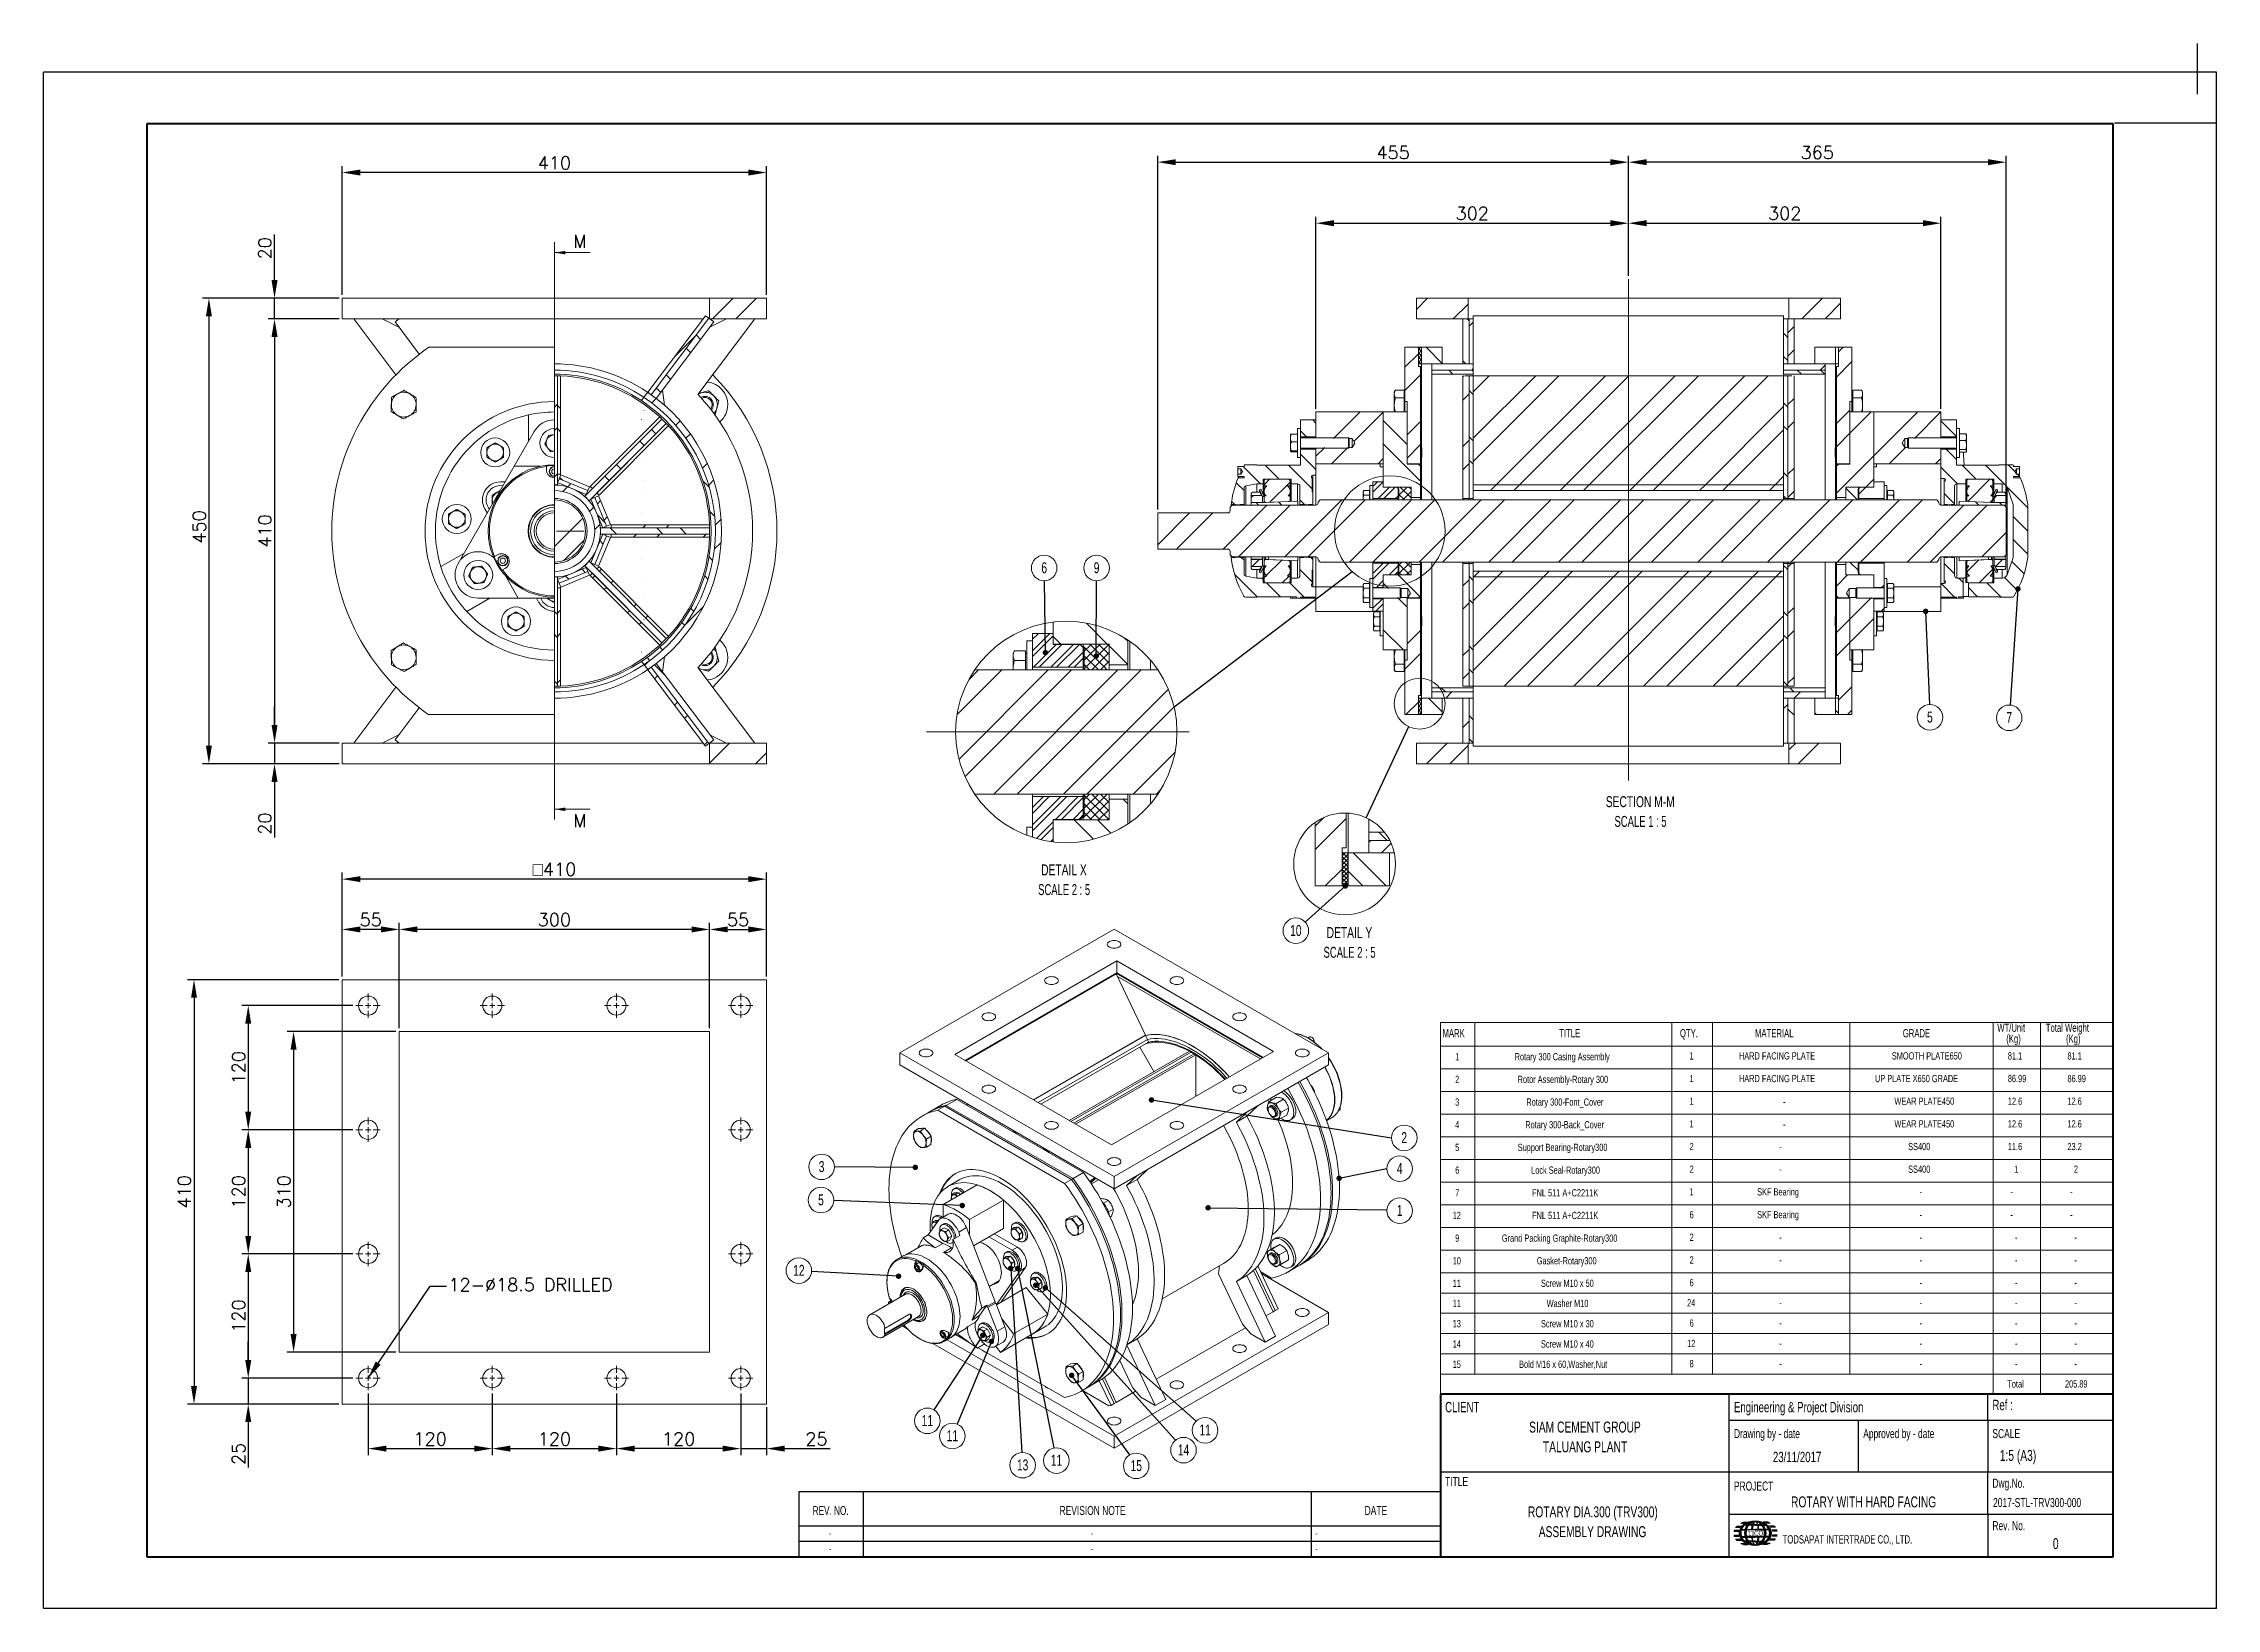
# Model space of a CAD drawing. Header units: millimetres. Extents: x -9396 to 24219, y -4763 to 12641.
# Drawn here: x -274 to 1826, y -1075 to 437 of the extents above; entities that cross this region are included whole.
import ezdxf

# ---------------------------------------------------------------- set-up
doc = ezdxf.new("R2010")
doc.units = ezdxf.units.MM
doc.header["$LTSCALE"] = 1000
doc.header["$MEASUREMENT"] = 0
doc.header["$PDMODE"] = 1
doc.header["$PDSIZE"] = -1
doc.linetypes.add('SLD-Center', pattern=[19.05, 15.24, -1.27, 1.27, -1.27])
doc.linetypes.add('SLD-Solid', pattern=[0])
for name, color, linetype in [('dim', 1, 'Continuous'), ('FRAME', 179, 'SLD-Solid'), ('Frame-title', 6, 'Continuous'), ('Layer1', 5, 'Continuous'), ('Layer2', 1, 'Continuous'), ('SLD-0', 8, 'SLD-Solid'), ('text', 7, 'Continuous'), ('text-title', 7, 'Continuous')]:
    doc.layers.add(name, color=color, linetype=linetype)
doc.styles.add('SLDTEXTSTYLE1', font='TXT', dxfattribs={"width": 0.695402})
doc.styles.add('SLDTEXTSTYLE2', font='TXT', dxfattribs={"width": 0.7})
doc.styles.add('SLDTEXTSTYLE3', font='TXT', dxfattribs={"width": 0.645455})
doc.styles.get("Standard").update_dxf_attribs({"font": 'romans.shx'})
doc.dimstyles.new('ISO-25', dxfattribs={"dimtxt": 2.5, "dimasz": 2.5, "dimexe": 1.25, "dimexo": 0.625, "dimtad": 1, "dimtxsty": 'Standard', "dimcen": 2.5, "dimadec": 0, "dimazin": 0, "dimtfac": 1, "dimtmove": 0, "dimatfit": 3, "dimfxl": 0, "dimarcsym": 0})
pattern_1 = [(45, (-327.987, -1067.934), (-33.6695, 33.6695), []), (45, (-305.54, -1067.934), (-33.6695, 33.6695), [])]
pattern_2 = [(135, (-327.987, -1067.934), (-33.6695, -33.6695), []), (135, (-327.987, -1045.488), (-33.6695, -33.6695), [])]
pattern_3 = [(45, (-150.937, -1067.934), (-33.6695, 33.6695), []), (45, (-128.49, -1067.934), (-33.6695, 33.6695), [])]
pattern_4 = [(135, (-150.937, -1067.934), (-33.6695, -33.6695), []), (135, (-150.937, -1045.488), (-33.6695, -33.6695), [])]
pattern_5 = [(45, (-152.937, -1067.934), (-33.6695, 33.6695), []), (45, (-130.49, -1067.934), (-33.6695, 33.6695), [])]
pattern_6 = [(45, (-148.937, -1067.934), (-33.6695, 33.6695), []), (45, (-126.49, -1067.934), (-33.6695, 33.6695), [])]
pattern_7 = [(45, (-150.9367, -1067.934), (-4.20869, 4.208689), []), (134.99997, (-150.9367, -1067.934), (-4.20869, -4.208687), [])]
pattern_8 = [(45, (-150.937, -1067.934), (-8.41738, 8.41738), []), (45, (-145.325, -1067.934), (-8.41738, 8.41738), [])]
pattern_9 = [(135, (-150.94, -1067.93), (-67.339, -67.339), []), (135, (-150.94, -1045.49), (-67.339, -67.339), []), (135, (-150.94, -1023.04), (-67.339, -67.339), []), (135, (-150.94, -1000.595), (-67.339, -67.339), [])]
pattern_10 = [(45, (-150.9367, -1067.934), (-2.1043445, 2.1043444), []), (134.99997, (-150.9367, -1067.934), (-2.1043455, -2.1043434), [])]
pattern_11 = [(135, (-150.937, -1067.934), (-11.22317, -11.22317), [])]
pattern_12 = [(45, (-150.937, -1067.934), (-11.22317, 11.22317), [])]

msp = doc.modelspace()

# ---------------------------------------------------------------- texts
at = {"color": 0, "linetype": 'Continuous', "lineweight": 0, "style": 'SLDTEXTSTYLE2'}
for s, insert, char_height, attachment_point in [('MARK', (1077.7, -515.2), 7.94, 1), ('TITLE', (1190.5, -515.2), 7.94, 1), ('QTY.', (1307.1, -515.2), 7.94, 1), ('MATERIAL', (1379.6, -515.2), 7.94, 1), ('GRADE', (1522.4, -515.2), 7.94, 1), ('WT/Unit', (1613.7, -509.9), 7.94, 1), ('(Kg)', (1622.4, -520.5), 7.94, 1), ('Total Weight', (1660.6, -509.9), 7.936, 1), ('(Kg)', (1680.1, -520.5), 7.94, 1), ('1', (1089.9, -538.4), 7, 1), ('Rotary 300 Casing Assembly', (1147.4, -538.4), 7, 1), ('1', (1316.4, -537.6), 7, 1), ('HARD FACING PLATE', (1364.1, -537.6), 7, 1), ('SMOOTH PLATE650', (1511.8, -537.6), 7, 1), ('81.1', (1623.9, -537.6), 7, 1), ('81.1', (1681.5, -537.6), 7, 1), ('2', (1089.9, -560.3), 7, 1), ('Rotor Assembly-Rotary 300', (1150.3, -560.3), 7, 1), ('1', (1316.4, -559.5), 7, 1), ('HARD FACING PLATE', (1364.1, -559.5), 7, 1), ('UP PLATE X650 GRADE', (1495.5, -559.5), 7, 1), ('86.99', (1623.9, -559.5), 7, 1), ('86.99', (1681.5, -559.5), 7, 1), ('3', (1089.9, -582.2), 7, 1), ('Rotary 300-Font_Cover', (1158.7, -582.2), 7, 1), ('1', (1316.4, -581.4), 7, 1), ('-', (1406.7, -581.8), 7, 1), ('WEAR PLATE450', (1514.3, -581.4), 7, 1), ('12.6', (1623.9, -581.4), 7, 1), ('12.6', (1681.5, -581.4), 7, 1), ('4', (1089.9, -604.1), 7, 1), ('Rotary 300-Back_Cover', (1157.7, -604.1), 7, 1), ('1', (1316.4, -603.3), 7, 1), ('-', (1406.7, -603.7), 7, 1), ('WEAR PLATE450', (1514.3, -603.3), 7, 1), ('12.6', (1623.9, -603.3), 7, 1), ('12.6', (1681.5, -603.3), 7, 1), ('5', (1089.9, -626), 7, 1), ('Support Bearing-Rotary300', (1150.3, -626), 7, 1), ('2', (1316.4, -625.2), 7, 1), ('-', (1403, -625.2), 7, 1), ('SS400', (1527.6, -625.2), 7, 1), ('11.6', (1623.9, -625.2), 7, 1), ('23.2', (1681.5, -625.2), 7, 1), ('6', (1089.9, -648), 7, 1), ('Lock Seal-Rotary300', (1163.3, -648), 7, 1), ('2', (1316.4, -647.1), 7, 1), ('SS400', (1527.6, -647.1), 7, 1), ('1', (1630.1, -647.1), 7, 1), ('2', (1687.7, -647.1), 7, 1), ('7', (1089.9, -669.9), 7, 1), ('FNL 511 A+C2211K', (1164.2, -669.9), 7, 1), ('1', (1316.4, -669), 7, 1), ('SKF Bearing', (1381.7, -669), 7, 1), ('-', (1403, -647.1), 7, 1), ('12', (1087.5, -691.8), 7, 1), ('FNL 511 A+C2211K', (1164.2, -691.8), 7, 1), ('6', (1316.4, -691), 7, 1), ('SKF Bearing', (1381.7, -691), 7, 1), ('-', (1538.6, -669), 7, 1), ('-', (1626.4, -669), 7, 1), ('-', (1684, -669), 7, 1), ('9', (1089.9, -713.7), 7, 1), ('Grand Packing Graphite-Rotary300', (1135, -713.7), 7, 1), ('2', (1316.4, -712.9), 7, 1), ('-', (1538.6, -691), 7, 1), ('-', (1626.4, -691), 7, 1), ('-', (1684, -691), 7, 1), ('2', (1316.4, -734.8), 7, 1), ('-', (1403, -712.9), 7, 1), ('-', (1538.6, -712.9), 7, 1), ('-', (1630.7, -712.9), 7, 1), ('-', (1688.3, -712.9), 7, 1), ('10', (1087.5, -735.6), 7, 1), ('Gasket-Rotary300', (1168.8, -735.6), 7, 1), ('-', (1403, -734.8), 7, 1), ('-', (1538.6, -734.8), 7, 1), ('-', (1630.7, -734.8), 7, 1), ('-', (1688.3, -734.8), 7, 1), ('11', (1087.5, -757.3), 7, 1), ('11', (1087.5, -776.8), 7, 1), ('Screw M10 x 50', (1172.8, -757.3), 7, 1), ('Washer M10', (1178.3, -776.8), 7, 1), ('24', (1314, -776.2), 7, 1), ('6', (1316.4, -756.7), 7, 1), ('-', (1538.6, -756.7), 7, 1), ('-', (1630.7, -756.7), 7, 1), ('-', (1688.3, -756.7), 7, 1), ('13', (1087.5, -796.4), 7, 1), ('Screw M10 x 30', (1172.8, -796.4), 7, 1), ('6', (1316.4, -795.8), 7, 1), ('-', (1403, -776.2), 7, 1), ('-', (1538.6, -776.2), 7, 1), ('-', (1630.7, -776.2), 7, 1), ('-', (1688.3, -776.2), 7, 1), ('14', (1087.5, -816), 7, 1), ('Screw M10 x 40', (1172.8, -816), 7, 1), ('12', (1314, -815.4), 7, 1), ('-', (1403, -795.8), 7, 1), ('-', (1538.6, -795.8), 7, 1), ('-', (1630.7, -795.8), 7, 1), ('-', (1688.3, -795.8), 7, 1), ('15', (1087.5, -835.6), 7, 1), ('Bold M16 x 60,Washer,Nut', (1151.7, -835.6), 7, 1), ('8', (1316.4, -835), 7, 1), ('-', (1403, -815.4), 7, 1), ('-', (1403, -835), 7, 1), ('-', (1538.6, -815.4), 7, 1), ('-', (1538.6, -835), 7, 1), ('-', (1630.7, -815.4), 7, 1), ('-', (1630.7, -835), 7, 1), ('-', (1688.3, -815.4), 7, 1), ('-', (1688.3, -835), 7, 1), ('Total', (1623.4, -854.6), 7, 1), ('205.89', (1679.1, -854.6), 7, 1), ('SIAM CEMENT GROUP', (1215.3, -894.5), 10.581, 2), ('TALUANG PLANT', (1215.4, -913.6), 10.581, 2)]:
    msp.add_mtext(s, dxfattribs=dict(at, insert=insert, char_height=char_height, attachment_point=attachment_point))
at = {"color": 7, "linetype": 'Continuous', "lineweight": 0, "style": 'SLDTEXTSTYLE2'}
for s, insert, char_height, attachment_point in [('23/11/2017', (1420.3, -923.7), 10, 2), ('1:5 (A3)', (1616.1, -921.9), 10.58, 1), ('ROTARY WITH HARD FACING', (1414.4, -966.8), 10.581, 1), ('2017-STL-TRV300-000', (1609.6, -968.4), 8.748, 1), ('0', (1667.4, -1007.1), 10.6, 1)]:
    msp.add_mtext(s, dxfattribs=dict(at, insert=insert, char_height=char_height, attachment_point=attachment_point))
at = {"layer": 'dim', "color": 7, "ltscale": 5, "char_height": 12.5, "attachment_point": 5}
for s, insert in [('M', (244.2, 246.1)), ('M', (244.2, -313.8)), ('12-%%C18.5 DRILLED', (196.5, -762.3))]:
    msp.add_mtext(s, dxfattribs=dict(at, insert=insert))
at = {"layer": 'SLD-0', "attachment_point": 1, "style": 'SLDTEXTSTYLE1'}
for s, insert, char_height in [('CLIENT', (1080.2, -875.5), 10), ('Engineering & Project Division', (1359.3, -875.5), 9.998), ('Ref :', (1609, -873.4), 10), ('Drawing by - date', (1359.3, -901.7), 8.748), ('Approved by - date', (1484.2, -901.7), 8.748), ('SCALE', (1609, -901.7), 8.75), ('TITLE', (1080.2, -948.1), 8.75), ('PROJECT', (1359.3, -952.4), 8.75), ('Dwg.No.', (1609, -949.7), 8.75), ('Rev. No.', (1609, -990.7), 8.75)]:
    msp.add_mtext(s, dxfattribs=dict(at, insert=insert, char_height=char_height))
at = {"layer": 'text-title', "style": 'SLDTEXTSTYLE1'}
for s, insert, char_height, attachment_point in [('REV. NO.', (486.5, -976.2), 8.5, 2), ('REVISION NOTE', (739.6, -976), 8.748, 2), ('DATE', (1013.3, -976), 8.75, 2), ('-', (486.1, -998.9), 7, 2), ('-', (739.2, -998.9), 7, 2), ('-', (954.7, -998.9), 7, 1), ('TODSAPAT INTERTRADE CO., LTD.', (1406.3, -1004.3), 7.998, 1), ('-', (486.1, -1013.9), 7, 2), ('-', (739.2, -1013.9), 7, 2), ('-', (954.7, -1013.9), 7, 1)]:
    msp.add_mtext(s, dxfattribs=dict(at, insert=insert, char_height=char_height, attachment_point=attachment_point))

# ---------------------------------------------------------------- blocks, each defined once
blk = doc.blocks.new('A$C423238B9')
at = {"layer": 'Layer1'}
for p, q in [((10.6, 30.4), (17.4, 30.4)), ((12.8, 34.5), (19.6, 34.5)), ((13.4, 35.1), (20.1, 35.1)), ((14, 35.9), (20.8, 35.9)), ((20, 40.1), (26.3, 40.1)), ((21.7, 40.8), (27.8, 40.8)), ((23.8, 41.5), (29.5, 41.5)), ((56.4, 41.5), (50.7, 41.5)), ((58.5, 40.8), (52.4, 40.8)), ((60.2, 40.1), (53.9, 40.1)), ((66.2, 35.9), (59.4, 35.9)), ((66.9, 35.1), (60.1, 35.1)), ((67.4, 34.5), (60.6, 34.5)), ((69.6, 30.4), (62.8, 30.4)), ((10.2, 29), (17, 29)), ((10.2, 23.5), (17, 23.5)), ((10.3, 29.7), (17.2, 29.7)), ((10.3, 22.8), (17.2, 22.8)), ((10.6, 22), (17.4, 22)), ((12.8, 18), (19.6, 18)), ((13.4, 17.3), (20.1, 17.3)), ((14, 16.5), (20.8, 16.5)), ((20, 12.3), (26.3, 12.3)), ((21.7, 11.6), (27.8, 11.6)), ((23.8, 10.9), (29.5, 10.9)), ((56.4, 10.9), (50.7, 10.9)), ((58.5, 11.6), (52.4, 11.6)), ((60.2, 12.3), (53.9, 12.3)), ((66.2, 16.5), (59.4, 16.5)), ((66.9, 17.3), (60.1, 17.3)), ((67.4, 18), (60.6, 18)), ((69.6, 22), (62.8, 22)), ((69.9, 29.7), (63, 29.7)), ((69.9, 22.8), (63, 22.8)), ((70, 29), (63.2, 29)), ((70, 23.5), (63.2, 23.5))]:
    blk.add_line(p, q, dxfattribs=at)
at = {"layer": 'Layer2'}
for p, q in [((20.5, 30.7), (25.9, 30.7)), ((20.8, 31.5), (26.1, 31.5)), ((29.2, 37.3), (25.1, 37.3)), ((29.9, 38.1), (26, 38.1)), ((39.7, 30.7), (27.4, 30.7)), ((27.6, 31.5), (34.9, 31.5)), ((36, 37.3), (30.3, 37.3)), ((36.2, 38.1), (30.9, 38.1)), ((35.7, 31.5), (39.7, 31.5)), ((39.7, 37.3), (36.5, 37.3)), ((39.7, 38.1), (36.7, 38.1)), ((39.7, 38.1), (42.7, 38.1)), ((39.7, 37.3), (42.9, 37.3)), ((43.8, 31.5), (39.7, 31.5)), ((39.7, 30.7), (52.1, 30.7)), ((43.3, 38.1), (48.6, 38.1)), ((43.5, 37.3), (49.1, 37.3)), ((51.9, 31.5), (44.6, 31.5)), ((49.6, 38.1), (53.5, 38.1)), ((50.2, 37.3), (54.4, 37.3)), ((58.7, 31.5), (53.3, 31.5)), ((59, 30.7), (53.5, 30.7)), ((20.5, 21.7), (25.9, 21.7)), ((20.8, 20.9), (26.1, 20.9)), ((29.2, 15.1), (25.1, 15.1)), ((29.9, 14.3), (26, 14.3)), ((39.7, 21.7), (27.4, 21.7)), ((27.4, 21.7), (39.7, 21.7)), ((27.6, 20.9), (34.9, 20.9)), ((36, 15.1), (30.3, 15.1)), ((36.2, 14.3), (30.9, 14.3)), ((35.7, 20.9), (39.7, 20.9)), ((39.7, 15.1), (36.5, 15.1)), ((39.7, 14.3), (36.7, 14.3)), ((39.7, 21.7), (52.1, 21.7)), ((52.1, 21.7), (39.7, 21.7)), ((43.8, 20.9), (39.7, 20.9)), ((39.7, 15.1), (42.9, 15.1)), ((39.7, 14.3), (42.7, 14.3)), ((43.3, 14.3), (48.6, 14.3)), ((43.5, 15.1), (49.1, 15.1)), ((51.9, 20.9), (44.6, 20.9)), ((49.6, 14.3), (53.5, 14.3)), ((50.2, 15.1), (54.4, 15.1)), ((58.7, 20.9), (53.3, 20.9)), ((59, 21.7), (53.5, 21.7))]:
    blk.add_line(p, q, dxfattribs=at)
for major_axis, ratio, start_param, end_param in [((-20, 0), 0.81474, 9.753125299455156, 16.03631060663474), ((-20, 0), 0.81474, 10.239118, 16.522303), ((0, 16.3), 0.879437, 11.323922, 17.607107), ((0, 16.3), 0.879437, 10.7148782070303, 16.99806351420989), ((0, 16.3), 0.879437, 11.8099142296908, 18.09309953687039), ((0, 16.3), 0.879437, 7.573286, 8.134678), ((0, 16.3), 0.879437, 7.103736, 7.525634), ((-0.1, 16.3), 0.262552, 0.817837, 1.240529), ((-0.1, 16.3), 0.262552, 0.065545, 0.753571), ((0, -16.3), 0.314277, 2.385136, 3.069213), ((0, -16.3), 0.314277, 1.899144, 2.321042), ((-20, 0), 0.81474, 9.144082, 9.705474), ((20, 0), 0.81474, 10.239118, 10.995574), ((0, 16.3), 0.879437, 8.182329, 8.604227), ((0, 16.3), 0.879437, 2.385136, 3.141593), ((0, 16.3), 0.314277, 1.899144, 2.321042), ((0, 16.3), 0.314277, 2.385136, 3.069213), ((0.1, -16.3), 0.262552, 0.065545, 0.753571), ((0.1, -16.3), 0.262552, 0.817837, 1.240529), ((0, 16.3), 0.879437, 10.245329, 10.667227), ((-20, 0), 0.81474, 8.674533, 9.096431)]:
    blk.add_ellipse((39.7, 26.2), major_axis=major_axis, ratio=ratio, start_param=start_param, end_param=end_param, dxfattribs=at)
at = {"layer": 'Layer2', "extrusion": (0, 0, -1)}
blk.add_ellipse((39.7, 26.2), major_axis=(-22.2, 0), ratio=0.733333, dxfattribs=at)
for major_axis, ratio, start_param, end_param in [((20, 0), 0.81474, 9.144082, 9.705474), ((20, 0), 0.81474, 9.753125, 10.175023), ((0, 16.3), 0.787941, 7.573286, 13.856471), ((0, 16.3), 0.787941, 7.573286, 13.856471), ((0, 16.3), 0.787941, 5.526729, 11.809914), ((0, 16.3), 0.787941, 7.103736389987955, 13.38692169716754), ((0, 16.3), 0.787941, 7.103736389987955, 13.38692169716754), ((20, 0), 0.81474, 10.239118, 10.995574), ((0, 16.3), 0.787941, 10.714878, 11.27627), ((0, 16.3), 0.787941, 10.714878, 11.27627), ((0, 16.3), 0.787941, 11.323922, 11.74582), ((0, -16.3), 0.314277, 1.899144, 2.321042), ((0, -16.3), 0.314277, 2.385136, 3.069213), ((0.1, 16.3), 0.262552, 0.065545, 0.753571), ((0.1, 16.3), 0.262552, 0.817837, 1.240529), ((20, 0), 0.81474, 8.674533, 9.096431), ((0, 16.3), 0.787941, 10.245329, 10.667227), ((0, 16.3), 0.787941, 10.245329, 10.667227), ((0, 16.3), 0.787941, 8.668322, 10.181234), ((0, 16.3), 0.787941, 8.668322, 10.181234), ((-0.1, -16.3), 0.262552, 0.817837, 1.240529), ((-0.1, -16.3), 0.262552, 0.065545, 0.753571), ((-20, 0), 0.81474, 10.239118, 10.995574), ((0, 16.3), 0.314277, 2.385136, 3.069213), ((0, 16.3), 0.314277, 1.899144, 2.321042), ((0, 16.3), 0.787941, 8.182329, 8.604227), ((0, 16.3), 0.787941, 8.182329, 8.604227)]:
    blk.add_ellipse((39.7, 26.2), major_axis=major_axis, ratio=ratio, start_param=start_param, end_param=end_param, dxfattribs=at)
at = {"layer": 'text', "color": 5, "insert": (40.1, 26.3), "char_height": 5.933, "attachment_point": 5}
blk.add_mtext('{\\fTimes New Roman|b0|i0|c0|p18;TICO}', dxfattribs=at)
blk = doc.blocks.new('SW_NOTE_1')
at = {"color": 0, "linetype": 'Continuous', "lineweight": 0, "char_height": 2.1167, "attachment_point": 2, "style": 'SLDTEXTSTYLE2'}
for s, insert in [('ROTARY DIA.300 (TRV300)', (13.59, 2.73)), ('ASSEMBLY DRAWING', (13.53, -1.09))]:
    blk.add_mtext(s, dxfattribs=dict(at, insert=insert))
blk = doc.blocks.new('*D30')
at = {"linetype": 'SLD-Solid', "lineweight": -2}
for p, q in [((11.5, 191.1), (-120.5, 191.1)), ((-114.2, 173.6), (-114.2, -241.3)), ((11.5, -258.8), (-120.5, -258.8))]:
    blk.add_line(p, q, dxfattribs=at)
at = {"linetype": 'SLD-Solid'}
for points in [[(-117.1, 173.6), (-111.3, 173.6), (-114.2, 191.1)], [(-117.1, -241.3), (-111.3, -241.3), (-114.2, -258.8)]]:
    blk.add_solid(points, dxfattribs=at)
at = {"layer": 'Defpoints', "color": 0, "linetype": 'SLD-Solid'}
for p in [(14.6, 191.1), (-114.2, -258.8), (14.6, -258.8)]:
    blk.add_point(p, dxfattribs=at)
at = {"color": 7, "linetype": 'SLD-Solid', "lineweight": 0, "insert": (-129.8, -30), "char_height": 12.5, "attachment_point": 2, "rotation": 90}
blk.add_mtext('450', dxfattribs=at)
blk = doc.blocks.new('_DotSmall')
at = {"layer": 'dim', "color": 0, "const_width": 0.5}
blk.add_lwpolyline([(-0.0625, 0, 1), (0.0625, 0, 1)], format="xyb", close=True, dxfattribs=at)
blk = doc.blocks.new('*D31')
at = {"linetype": 'SLD-Solid', "lineweight": -2}
for p, q in [((-50.8, -221.3), (-50.8, -203.8)), ((11.5, -238.8), (-57, -238.8)), ((-50.8, -238.8), (-50.8, -258.8)), ((11.5, -258.8), (-57, -258.8)), ((-50.8, -276.3), (-50.8, -330))]:
    blk.add_line(p, q, dxfattribs=at)
at = {"linetype": 'SLD-Solid'}
for points in [[(-53.7, -221.3), (-47.9, -221.3), (-50.8, -238.8)], [(-53.7, -276.3), (-47.9, -276.3), (-50.8, -258.8)]]:
    blk.add_solid(points, dxfattribs=at)
at = {"layer": 'Defpoints', "color": 0, "linetype": 'SLD-Solid'}
for p in [(14.6, -238.8), (-50.8, -258.8), (14.6, -258.8)]:
    blk.add_point(p, dxfattribs=at)
at = {"color": 7, "linetype": 'SLD-Solid', "lineweight": 0, "insert": (-66.4, -316.7), "char_height": 12.5, "attachment_point": 2, "rotation": 90}
blk.add_mtext('20', dxfattribs=at)
blk = doc.blocks.new('*D32')
at = {"linetype": 'SLD-Solid', "lineweight": -2}
for p, q in [((-50.8, 208.6), (-50.8, 252.6)), ((11.5, 191.1), (-57, 191.1)), ((-50.8, 171.1), (-50.8, 191.1)), ((11.5, 171.1), (-57, 171.1)), ((-50.8, 153.6), (-50.8, 136.1))]:
    blk.add_line(p, q, dxfattribs=at)
at = {"linetype": 'SLD-Solid'}
for points in [[(-53.7, 208.6), (-47.9, 208.6), (-50.8, 191.1)], [(-53.7, 153.6), (-47.9, 153.6), (-50.8, 171.1)]]:
    blk.add_solid(points, dxfattribs=at)
at = {"layer": 'Defpoints', "color": 0, "linetype": 'SLD-Solid'}
for p in [(-50.8, 191.1), (14.6, 191.1), (14.6, 171.1)]:
    blk.add_point(p, dxfattribs=at)
at = {"color": 7, "linetype": 'SLD-Solid', "lineweight": 0, "insert": (-66.4, 239.3), "char_height": 12.5, "attachment_point": 2, "rotation": 90}
blk.add_mtext('20', dxfattribs=at)
blk = doc.blocks.new('*D33')
at = {"linetype": 'SLD-Solid', "lineweight": -2}
for p, q in [((14.6, 194.2), (14.6, 318.7)), ((424.5, 194.2), (424.5, 318.7)), ((407, 312.5), (32.1, 312.5))]:
    blk.add_line(p, q, dxfattribs=at)
at = {"linetype": 'SLD-Solid'}
for points in [[(32.1, 315.4), (32.1, 309.6), (14.6, 312.5)], [(407, 315.4), (407, 309.6), (424.5, 312.5)]]:
    blk.add_solid(points, dxfattribs=at)
at = {"layer": 'Defpoints', "color": 0, "linetype": 'SLD-Solid'}
for p in [(14.6, 312.5), (14.6, 191.1), (424.5, 191.1)]:
    blk.add_point(p, dxfattribs=at)
at = {"color": 7, "linetype": 'SLD-Solid', "lineweight": 0, "insert": (219.6, 328.1), "char_height": 12.5, "attachment_point": 2}
blk.add_mtext('410', dxfattribs=at)
blk = doc.blocks.new('*D34')
at = {"linetype": 'SLD-Solid', "lineweight": -2}
for p, q in [((955.4, 84.2), (955.4, 269.8)), ((972.9, 263.5), (1239.9, 263.5)), ((1257.4, 212.6), (1257.4, 269.8))]:
    blk.add_line(p, q, dxfattribs=at)
at = {"linetype": 'SLD-Solid'}
for points in [[(972.9, 266.5), (972.9, 260.6), (955.4, 263.5)], [(1239.9, 266.5), (1239.9, 260.6), (1257.4, 263.5)]]:
    blk.add_solid(points, dxfattribs=at)
at = {"layer": 'Defpoints', "color": 0, "linetype": 'SLD-Solid'}
for p in [(1257.4, 263.5), (1257.4, 209.5), (955.4, 81.1)]:
    blk.add_point(p, dxfattribs=at)
at = {"color": 7, "linetype": 'SLD-Solid', "lineweight": 0, "insert": (1106.4, 279.2), "char_height": 12.5, "attachment_point": 2}
blk.add_mtext('302', dxfattribs=at)
blk = doc.blocks.new('*D35')
at = {"linetype": 'SLD-Solid', "lineweight": -2}
for p, q in [((802.5, -13.2), (802.5, 328.7)), ((820, 322.5), (1239.9, 322.5)), ((1257.4, 212.6), (1257.4, 328.7))]:
    blk.add_line(p, q, dxfattribs=at)
at = {"linetype": 'SLD-Solid'}
for points in [[(820, 325.4), (820, 319.6), (802.5, 322.5)], [(1239.9, 325.4), (1239.9, 319.6), (1257.4, 322.5)]]:
    blk.add_solid(points, dxfattribs=at)
at = {"layer": 'Defpoints', "color": 0, "linetype": 'SLD-Solid'}
for p in [(1257.4, 322.5), (1257.4, 209.5), (802.5, -16.4)]:
    blk.add_point(p, dxfattribs=at)
at = {"color": 7, "linetype": 'SLD-Solid', "lineweight": 0, "insert": (1029.9, 338.1), "char_height": 12.5, "attachment_point": 2}
blk.add_mtext('455', dxfattribs=at)
blk = doc.blocks.new('*D36')
at = {"linetype": 'SLD-Solid', "lineweight": -2}
for p, q in [((1257.4, 212.6), (1257.4, 269.8)), ((1274.9, 263.5), (1541.8, 263.5)), ((1559.3, 84.2), (1559.3, 269.8))]:
    blk.add_line(p, q, dxfattribs=at)
at = {"linetype": 'SLD-Solid'}
for points in [[(1274.9, 266.5), (1274.9, 260.6), (1257.4, 263.5)], [(1541.8, 266.5), (1541.8, 260.6), (1559.3, 263.5)]]:
    blk.add_solid(points, dxfattribs=at)
at = {"layer": 'Defpoints', "color": 0, "linetype": 'SLD-Solid'}
for p in [(1559.3, 263.5), (1257.4, 209.5), (1559.3, 81.1)]:
    blk.add_point(p, dxfattribs=at)
at = {"color": 7, "linetype": 'SLD-Solid', "lineweight": 0, "insert": (1408.3, 279.2), "char_height": 12.5, "attachment_point": 2}
blk.add_mtext('302', dxfattribs=at)
blk = doc.blocks.new('*D37')
at = {"linetype": 'SLD-Solid', "lineweight": -2}
for p, q in [((1257.4, 212.6), (1257.4, 328.7)), ((1604.8, 322.5), (1274.9, 322.5)), ((1622.3, -7.7), (1622.3, 328.7))]:
    blk.add_line(p, q, dxfattribs=at)
at = {"linetype": 'SLD-Solid'}
for points in [[(1274.9, 325.4), (1274.9, 319.6), (1257.4, 322.5)], [(1604.8, 325.4), (1604.8, 319.6), (1622.3, 322.5)]]:
    blk.add_solid(points, dxfattribs=at)
at = {"layer": 'Defpoints', "color": 0, "linetype": 'SLD-Solid'}
for p in [(1257.4, 322.5), (1257.4, 209.5), (1622.3, -10.9)]:
    blk.add_point(p, dxfattribs=at)
at = {"color": 7, "linetype": 'SLD-Solid', "lineweight": 0, "insert": (1439.8, 338.1), "char_height": 12.5, "attachment_point": 2}
blk.add_mtext('365', dxfattribs=at)
blk = doc.blocks.new('SW_NOTE_15')
at = {"color": 0, "linetype": 'Continuous', "lineweight": 0, "char_height": 2.1167, "attachment_point": 2}
for s, insert, style in [('SECTION M-M', (7.31, 2.73), 'SLDTEXTSTYLE2'), ('SCALE 1 : 5', (7.36, -1.09), 'SLDTEXTSTYLE3')]:
    blk.add_mtext(s, dxfattribs=dict(at, insert=insert, style=style))
blk = doc.blocks.new('SW_NOTE_16')
at = {"color": 0, "linetype": 'SLD-Solid', "lineweight": 0}
blk.add_circle((0.1, -2.47), 2.47, dxfattribs=at)
at = {"color": 0, "linetype": 'Continuous', "lineweight": 0, "insert": (0.1, -1.36), "char_height": 2.12, "attachment_point": 2, "style": 'SLDTEXTSTYLE2'}
blk.add_mtext('5', dxfattribs=at)
blk = doc.blocks.new('SW_NOTE_17')
at = {"color": 0, "linetype": 'SLD-Solid', "lineweight": 0}
blk.add_circle((-0.16, -2.47), 2.47, dxfattribs=at)
at = {"color": 0, "linetype": 'Continuous', "lineweight": 0, "insert": (-0.16, -1.36), "char_height": 2.12, "attachment_point": 2, "style": 'SLDTEXTSTYLE2'}
blk.add_mtext('7', dxfattribs=at)
blk = doc.blocks.new('SW_HATCH_0')
at = {"color": 0, "linetype": 'SLD-Solid', "lineweight": 0}
for p, q in [((-24.25, 22.9), (-27.55, 19.6)), ((-26.49, 22.9), (-27.55, 21.84)), ((-23.55, 22.48), (-27.55, 18.48)), ((-23.55, 22.37), (-22.08, 20.9)), ((-17.12, 24.92), (-13.1, 20.9)), ((-9.81, 22.11), (-9.15, 21.44)), ((-22.98, 20.8), (-27.38, 16.4)), ((-21.86, 20.8), (-26.26, 16.4)), ((-19.61, 20.8), (-24.01, 16.4)), ((-18.49, 20.8), (-22.89, 16.4)), ((-17.55, 19.5), (-20.64, 16.4)), ((-17.55, 18.37), (-19.52, 16.4)), ((-12.77, 20.9), (-17.75, 15.93)), ((-14.46, 20.9), (-17.75, 17.61)), ((-16.14, 20.9), (-17.75, 19.3)), ((-17.75, 20.5), (-13.15, 15.9)), ((-17.75, 18.81), (-14.83, 15.9)), ((-17.75, 17.13), (-16.52, 15.9)), ((-16.47, 20.9), (-12.75, 17.18)), ((-12.75, 19.25), (-16.09, 15.9)), ((-14.78, 20.9), (-12.75, 18.87)), ((-12.75, 17.56), (-14.41, 15.9)), ((-13.1, 20.9), (-12.75, 20.55)), ((-12.75, 20.55), (-9.15, 16.95)), ((-33.49, 15.9), (-42.13, 7.26)), ((-24.51, 15.9), (-41.74, -1.33)), ((-20.02, 15.9), (-40.6, -4.68)), ((-37.98, 15.9), (-39.83, 14.05)), ((-11.04, 15.9), (-35.04, -8.1)), ((-6.55, 15.9), (-30.55, -8.1)), ((-1.3, 12.17), (-21.57, -8.1)), ((-0.2, 8.78), (-17.08, -8.1)), ((0, 0), (-8.1, -8.1)), ((-16.52, -8.1), (-17.75, -9.33)), ((-14.83, -8.1), (-17.75, -11.01)), ((-13.15, -8.1), (-17.75, -12.7)), ((-17.75, -8.13), (-12.77, -13.1)), ((-16.09, -8.1), (-12.75, -11.44)), ((-14.41, -8.1), (-12.75, -9.76)), ((-2.81, -7.3), (-3.61, -8.1)), ((-22.07, -8.6), (-27.55, -14.08)), ((-25.44, -8.6), (-27.55, -10.71)), ((-20.95, -8.6), (-27.55, -15.2)), ((-24.31, -8.6), (-27.55, -11.83)), ((-18.7, -8.6), (-23.1, -13)), ((-17.58, -8.6), (-21.98, -13)), ((-17.55, -10.81), (-19.73, -13)), ((-17.55, -11.93), (-18.61, -13)), ((-17.75, -9.81), (-14.46, -13.1)), ((-17.75, -11.49), (-16.14, -13.1)), ((-12.75, -9.38), (-16.47, -13.1)), ((-12.75, -11.06), (-14.78, -13.1)), ((-10.04, -9.1), (-9.15, -9.99)), ((-23.55, -13.44), (-26.79, -16.68)), ((-23.55, -14.57), (-25.89, -16.91)), ((-19.51, -13.1), (-15.78, -16.82)), ((-15.02, -13.1), (-12.44, -15.68)), ((-12.75, -12.75), (-13.1, -13.1)), ((-23.55, -16.81), (-24, -17.27))]:
    blk.add_line(p, q, dxfattribs=at)
blk = doc.blocks.new('SW_NOTE_18')
at = {"color": 0, "linetype": 'Continuous', "lineweight": 0, "attachment_point": 2}
for s, insert, char_height, style in [('DETAIL X', (4.53, 2.73), 2.117, 'SLDTEXTSTYLE2'), ('SCALE 2 : 5', (4.56, -1.09), 2.1167, 'SLDTEXTSTYLE3')]:
    blk.add_mtext(s, dxfattribs=dict(at, insert=insert, char_height=char_height, style=style))
blk = doc.blocks.new('SW_NOTE_19')
at = {"color": 0, "linetype": 'SLD-Solid', "lineweight": 0}
blk.add_circle((0.01, 2.47), 2.47, dxfattribs=at)
at = {"color": 0, "linetype": 'Continuous', "lineweight": 0, "insert": (0.01, 3.58), "char_height": 2.12, "attachment_point": 2, "style": 'SLDTEXTSTYLE2'}
blk.add_mtext('9', dxfattribs=at)
blk = doc.blocks.new('SW_NOTE_20')
at = {"color": 0, "linetype": 'SLD-Solid', "lineweight": 0}
blk.add_circle((-0.04, 2.47), 2.47, dxfattribs=at)
at = {"color": 0, "linetype": 'Continuous', "lineweight": 0, "insert": (-0.03, 3.58), "char_height": 2.12, "attachment_point": 2, "style": 'SLDTEXTSTYLE2'}
blk.add_mtext('6', dxfattribs=at)
blk = doc.blocks.new('SW_HATCH_1')
at = {"color": 0, "linetype": 'SLD-Solid', "lineweight": 0}
for p, q in [((-8.99, 4.48), (-10.73, 2.74)), ((-4.73, 4.25), (-10.73, -1.75)), ((0, 0), (-0.33, -0.33)), ((1.57, 1.6), (3.17, 0)), ((-4.93, -2.4), (-5.53, -3)), ((-4.33, -2.65), (-5.53, -3.85)), ((-5.53, -3.09), (-4.33, -4.29)), ((-4.33, -3.49), (-5.53, -4.69)), ((-5.53, -3.93), (-4.33, -5.13)), ((-5.38, -2.4), (-4.33, -3.45)), ((-4.54, -2.4), (-4.33, -2.61)), ((-3.41, -2.4), (2.99, -8.8)), ((3.95, -0.54), (2.09, -2.4)), ((-5.53, -5.53), (-8.8, -8.8)), ((-4.33, -4.33), (-5.53, -5.53)), ((-5.53, -4.77), (-4.33, -5.97)), ((-4.33, -5.17), (-5.53, -6.37)), ((-5.53, -5.62), (-4.33, -6.82)), ((-4.33, -6.01), (-5.53, -7.21)), ((-5.53, -6.46), (-4.33, -7.66)), ((-4.33, -6.86), (-5.53, -8.06)), ((-5.53, -7.3), (-4.33, -8.5)), ((-5.53, -8.14), (-4.87, -8.8)), ((-4.33, -7.7), (-5.43, -8.8)), ((-4.33, -5.97), (-1.5, -8.8)), ((-4.33, -8.54), (-4.59, -8.8))]:
    blk.add_line(p, q, dxfattribs=at)
blk = doc.blocks.new('SW_NOTE_21')
at = {"color": 0, "linetype": 'Continuous', "lineweight": 0, "attachment_point": 2}
for s, insert, char_height, style in [('DETAIL Y', (4.53, 2.73), 2.117, 'SLDTEXTSTYLE2'), ('SCALE 2 : 5', (4.56, -1.09), 2.1167, 'SLDTEXTSTYLE3')]:
    blk.add_mtext(s, dxfattribs=dict(at, insert=insert, char_height=char_height, style=style))
blk = doc.blocks.new('SW_NOTE_22')
at = {"color": 0, "linetype": 'SLD-Solid', "lineweight": 0}
blk.add_circle((-1.83, -1.66), 2.47, dxfattribs=at)
at = {"color": 0, "linetype": 'Continuous', "lineweight": 0, "insert": (-1.83, -0.55), "char_height": 2.117, "attachment_point": 2, "style": 'SLDTEXTSTYLE2'}
blk.add_mtext('10', dxfattribs=at)
blk = doc.blocks.new('*D38')
at = {"linetype": 'SLD-Solid', "lineweight": -2}
for p, q in [((11.5, 171.1), (-57, 171.1)), ((-50.8, 153.6), (-50.8, -221.3)), ((11.5, -238.8), (-57, -238.8))]:
    blk.add_line(p, q, dxfattribs=at)
at = {"linetype": 'SLD-Solid'}
for points in [[(-53.7, 153.6), (-47.9, 153.6), (-50.8, 171.1)], [(-53.7, -221.3), (-47.9, -221.3), (-50.8, -238.8)]]:
    blk.add_solid(points, dxfattribs=at)
at = {"layer": 'Defpoints', "color": 0, "linetype": 'SLD-Solid'}
for p in [(14.6, 171.1), (-50.8, -238.8), (14.6, -238.8)]:
    blk.add_point(p, dxfattribs=at)
at = {"color": 7, "linetype": 'SLD-Solid', "lineweight": 0, "insert": (-66.4, -33.9), "char_height": 12.5, "attachment_point": 2, "rotation": 90}
blk.add_mtext('410', dxfattribs=at)
blk = doc.blocks.new('SW_NOTE_2')
at = {"color": 0, "linetype": 'SLD-Solid', "lineweight": 0}
blk.add_circle((2.47, -0.14), 2.47, dxfattribs=at)
at = {"color": 0, "linetype": 'Continuous', "lineweight": 0, "insert": (2.47, 0.96), "char_height": 2.12, "attachment_point": 2, "style": 'SLDTEXTSTYLE2'}
blk.add_mtext('1', dxfattribs=at)
blk = doc.blocks.new('SW_NOTE_3')
at = {"color": 0, "linetype": 'SLD-Solid', "lineweight": 0}
blk.add_circle((-0.04, 2.47), 2.47, dxfattribs=at)
at = {"color": 0, "linetype": 'Continuous', "lineweight": 0, "insert": (-0.04, 3.58), "char_height": 2.12, "attachment_point": 2, "style": 'SLDTEXTSTYLE2'}
blk.add_mtext('2', dxfattribs=at)
blk = doc.blocks.new('SW_NOTE_4')
at = {"color": 0, "linetype": 'SLD-Solid', "lineweight": 0}
blk.add_circle((-2.47, 0.01), 2.47, dxfattribs=at)
at = {"color": 0, "linetype": 'Continuous', "lineweight": 0, "insert": (-2.47, 1.12), "char_height": 2.12, "attachment_point": 2, "style": 'SLDTEXTSTYLE2'}
blk.add_mtext('3', dxfattribs=at)
blk = doc.blocks.new('SW_NOTE_5')
at = {"color": 0, "linetype": 'SLD-Solid', "lineweight": 0}
blk.add_circle((2.47, -0.02), 2.47, dxfattribs=at)
at = {"color": 0, "linetype": 'Continuous', "lineweight": 0, "insert": (2.47, 1.09), "char_height": 2.12, "attachment_point": 2, "style": 'SLDTEXTSTYLE2'}
blk.add_mtext('4', dxfattribs=at)
blk = doc.blocks.new('SW_NOTE_6')
at = {"color": 0, "linetype": 'SLD-Solid', "lineweight": 0}
blk.add_circle((-2.47, 0.14), 2.47, dxfattribs=at)
at = {"color": 0, "linetype": 'Continuous', "lineweight": 0, "insert": (-2.46, 1.25), "char_height": 2.117, "attachment_point": 2, "style": 'SLDTEXTSTYLE2'}
blk.add_mtext('12', dxfattribs=at)
blk = doc.blocks.new('SW_NOTE_7')
at = {"color": 0, "linetype": 'SLD-Solid', "lineweight": 0}
blk.add_circle((-0.94, -2.28), 2.47, dxfattribs=at)
at = {"color": 0, "linetype": 'Continuous', "lineweight": 0, "insert": (-0.94, -1.18), "char_height": 2.117, "attachment_point": 2, "style": 'SLDTEXTSTYLE2'}
blk.add_mtext('11', dxfattribs=at)
blk = doc.blocks.new('SW_NOTE_8')
at = {"color": 0, "linetype": 'SLD-Solid', "lineweight": 0}
blk.add_circle((1.74, -1.76), 2.47, dxfattribs=at)
at = {"color": 0, "linetype": 'Continuous', "lineweight": 0, "insert": (1.74, -0.65), "char_height": 2.117, "attachment_point": 2, "style": 'SLDTEXTSTYLE2'}
blk.add_mtext('11', dxfattribs=at)
blk = doc.blocks.new('SW_NOTE_9')
at = {"color": 0, "linetype": 'SLD-Solid', "lineweight": 0}
blk.add_circle((0.46, -2.43), 2.47, dxfattribs=at)
at = {"color": 0, "linetype": 'Continuous', "lineweight": 0, "insert": (0.47, -1.32), "char_height": 2.117, "attachment_point": 2, "style": 'SLDTEXTSTYLE2'}
blk.add_mtext('11', dxfattribs=at)
blk = doc.blocks.new('SW_NOTE_10')
at = {"color": 0, "linetype": 'SLD-Solid', "lineweight": 0}
blk.add_circle((0.15, -2.47), 2.47, dxfattribs=at)
at = {"color": 0, "linetype": 'Continuous', "lineweight": 0, "insert": (0.16, -1.36), "char_height": 2.117, "attachment_point": 2, "style": 'SLDTEXTSTYLE2'}
blk.add_mtext('13', dxfattribs=at)
blk = doc.blocks.new('SW_NOTE_11')
at = {"color": 0, "linetype": 'SLD-Solid', "lineweight": 0}
blk.add_circle((-1.25, -2.13), 2.47, dxfattribs=at)
at = {"color": 0, "linetype": 'Continuous', "lineweight": 0, "insert": (-1.25, -1.02), "char_height": 2.117, "attachment_point": 2, "style": 'SLDTEXTSTYLE2'}
blk.add_mtext('11', dxfattribs=at)
blk = doc.blocks.new('SW_NOTE_12')
at = {"color": 0, "linetype": 'SLD-Solid', "lineweight": 0}
blk.add_circle((1.27, -2.12), 2.47, dxfattribs=at)
at = {"color": 0, "linetype": 'Continuous', "lineweight": 0, "insert": (1.28, -1.01), "char_height": 2.117, "attachment_point": 2, "style": 'SLDTEXTSTYLE2'}
blk.add_mtext('15', dxfattribs=at)
blk = doc.blocks.new('SW_NOTE_13')
at = {"color": 0, "linetype": 'SLD-Solid', "lineweight": 0}
blk.add_circle((1.55, -1.92), 2.47, dxfattribs=at)
at = {"color": 0, "linetype": 'Continuous', "lineweight": 0, "insert": (1.56, -0.81), "char_height": 2.117, "attachment_point": 2, "style": 'SLDTEXTSTYLE2'}
blk.add_mtext('14', dxfattribs=at)
blk = doc.blocks.new('SW_NOTE_14')
at = {"color": 0, "linetype": 'SLD-Solid', "lineweight": 0}
blk.add_circle((-2.47, 0.09), 2.47, dxfattribs=at)
at = {"color": 0, "linetype": 'Continuous', "lineweight": 0, "insert": (-2.47, 1.2), "char_height": 2.12, "attachment_point": 2, "style": 'SLDTEXTSTYLE2'}
blk.add_mtext('5', dxfattribs=at)
blk = doc.blocks.new('*D52')
at = {"linetype": 'SLD-Solid', "lineweight": -2}
for p, q in [((14.6, -464.4), (14.6, -364)), ((407.1, -370.3), (32.1, -370.3)), ((424.6, -464.4), (424.6, -364))]:
    blk.add_line(p, q, dxfattribs=at)
at = {"linetype": 'SLD-Solid'}
for points in [[(32.1, -367.4), (32.1, -373.2), (14.6, -370.3)], [(407.1, -367.4), (407.1, -373.2), (424.6, -370.3)]]:
    blk.add_solid(points, dxfattribs=at)
at = {"layer": 'Defpoints', "color": 0, "linetype": 'SLD-Solid'}
for p in [(14.6, -370.3), (14.6, -467.5), (424.6, -467.5)]:
    blk.add_point(p, dxfattribs=at)
at = {"color": 7, "linetype": 'SLD-Solid', "lineweight": 0, "insert": (219.6, -354.5), "char_height": 12.5, "attachment_point": 2}
blk.add_mtext('{\\fGDT;o}410', dxfattribs=at)
blk = doc.blocks.new('*D53')
at = {"linetype": 'SLD-Solid', "lineweight": -2}
for p, q in [((69.6, -514.4), (69.6, -412.6)), ((352.1, -418.9), (87.1, -418.9)), ((369.6, -514.4), (369.6, -412.6))]:
    blk.add_line(p, q, dxfattribs=at)
at = {"linetype": 'SLD-Solid'}
for points in [[(87.1, -416), (87.1, -421.8), (69.6, -418.9)], [(352.1, -416), (352.1, -421.8), (369.6, -418.9)]]:
    blk.add_solid(points, dxfattribs=at)
at = {"layer": 'Defpoints', "color": 0, "linetype": 'SLD-Solid'}
for p in [(69.6, -418.9), (69.6, -517.5), (369.6, -517.5)]:
    blk.add_point(p, dxfattribs=at)
at = {"color": 7, "linetype": 'SLD-Solid', "lineweight": 0, "insert": (219.6, -403.3), "char_height": 12.5, "attachment_point": 2}
blk.add_mtext('300', dxfattribs=at)
blk = doc.blocks.new('*D54')
at = {"linetype": 'SLD-Solid', "lineweight": -2}
for p, q in [((66.4, -517.5), (-38.6, -517.5)), ((-32.4, -535), (-32.4, -810)), ((66.4, -827.5), (-38.6, -827.5))]:
    blk.add_line(p, q, dxfattribs=at)
at = {"linetype": 'SLD-Solid'}
for points in [[(-35.3, -535), (-29.5, -535), (-32.4, -517.5)], [(-35.3, -810), (-29.5, -810), (-32.4, -827.5)]]:
    blk.add_solid(points, dxfattribs=at)
at = {"layer": 'Defpoints', "color": 0, "linetype": 'SLD-Solid'}
for p in [(69.6, -517.5), (-32.4, -827.5), (69.6, -827.5)]:
    blk.add_point(p, dxfattribs=at)
at = {"color": 7, "linetype": 'SLD-Solid', "lineweight": 0, "insert": (-48, -672.5), "char_height": 12.5, "attachment_point": 2, "rotation": 90}
blk.add_mtext('310', dxfattribs=at)
blk = doc.blocks.new('*D55')
at = {"linetype": 'SLD-Solid', "lineweight": -2}
for p, q in [((399.6, -867.4), (399.6, -926.8)), ((424.6, -880.6), (424.6, -926.8)), ((382.1, -920.6), (364.6, -920.6)), ((399.6, -920.6), (424.6, -920.6)), ((442.1, -920.6), (486.1, -920.6))]:
    blk.add_line(p, q, dxfattribs=at)
at = {"linetype": 'SLD-Solid'}
for points in [[(382.1, -917.7), (382.1, -923.5), (399.6, -920.6)], [(442.1, -917.7), (442.1, -923.5), (424.6, -920.6)]]:
    blk.add_solid(points, dxfattribs=at)
at = {"layer": 'Defpoints', "color": 0, "linetype": 'SLD-Solid'}
for p in [(399.6, -864.2), (424.6, -877.5), (399.6, -920.6)]:
    blk.add_point(p, dxfattribs=at)
at = {"color": 7, "linetype": 'SLD-Solid', "lineweight": 0, "insert": (472.8, -905), "char_height": 12.5, "attachment_point": 2}
blk.add_mtext('25', dxfattribs=at)
blk = doc.blocks.new('*D56')
at = {"linetype": 'SLD-Solid', "lineweight": -2}
for p, q in [((-76.2, -835), (-76.2, -817.5)), ((24.7, -852.5), (-82.4, -852.5)), ((-76.2, -852.5), (-76.2, -877.5)), ((11.4, -877.5), (-82.4, -877.5)), ((-76.2, -895), (-76.2, -939))]:
    blk.add_line(p, q, dxfattribs=at)
at = {"linetype": 'SLD-Solid'}
for points in [[(-79.1, -835), (-73.3, -835), (-76.2, -852.5)], [(-79.1, -895), (-73.3, -895), (-76.2, -877.5)]]:
    blk.add_solid(points, dxfattribs=at)
at = {"layer": 'Defpoints', "color": 0, "linetype": 'SLD-Solid'}
for p in [(27.8, -852.5), (-76.2, -877.5), (14.6, -877.5)]:
    blk.add_point(p, dxfattribs=at)
at = {"color": 7, "linetype": 'SLD-Solid', "lineweight": 0, "insert": (-91.8, -925.7), "char_height": 12.5, "attachment_point": 2, "rotation": 90}
blk.add_mtext('25', dxfattribs=at)
blk = doc.blocks.new('*D57')
at = {"linetype": 'SLD-Solid', "lineweight": -2}
for p, q in [((279.6, -867.4), (279.6, -926.8)), ((399.6, -867.4), (399.6, -926.8)), ((382.1, -920.6), (297.1, -920.6))]:
    blk.add_line(p, q, dxfattribs=at)
at = {"linetype": 'SLD-Solid'}
for points in [[(297.1, -917.7), (297.1, -923.5), (279.6, -920.6)], [(382.1, -917.7), (382.1, -923.5), (399.6, -920.6)]]:
    blk.add_solid(points, dxfattribs=at)
at = {"layer": 'Defpoints', "color": 0, "linetype": 'SLD-Solid'}
for p in [(279.6, -864.2), (399.6, -864.2), (279.6, -920.6)]:
    blk.add_point(p, dxfattribs=at)
at = {"color": 7, "linetype": 'SLD-Solid', "lineweight": 0, "insert": (339.6, -905), "char_height": 12.5, "attachment_point": 2}
blk.add_mtext('120', dxfattribs=at)
blk = doc.blocks.new('*D58')
at = {"linetype": 'SLD-Solid', "lineweight": -2}
for p, q in [((159.6, -867.4), (159.6, -926.8)), ((279.6, -867.4), (279.6, -926.8)), ((177.1, -920.6), (262.1, -920.6))]:
    blk.add_line(p, q, dxfattribs=at)
at = {"linetype": 'SLD-Solid'}
for points in [[(177.1, -917.7), (177.1, -923.5), (159.6, -920.6)], [(262.1, -917.7), (262.1, -923.5), (279.6, -920.6)]]:
    blk.add_solid(points, dxfattribs=at)
at = {"layer": 'Defpoints', "color": 0, "linetype": 'SLD-Solid'}
for p in [(159.6, -864.2), (279.6, -864.2), (279.6, -920.6)]:
    blk.add_point(p, dxfattribs=at)
at = {"color": 7, "linetype": 'SLD-Solid', "lineweight": 0, "insert": (219.6, -905), "char_height": 12.5, "attachment_point": 2}
blk.add_mtext('120', dxfattribs=at)
blk = doc.blocks.new('*D59')
at = {"linetype": 'SLD-Solid', "lineweight": -2}
for p, q in [((39.6, -867.4), (39.6, -926.8)), ((159.6, -867.4), (159.6, -926.8)), ((57.1, -920.6), (142.1, -920.6))]:
    blk.add_line(p, q, dxfattribs=at)
at = {"linetype": 'SLD-Solid'}
for points in [[(57.1, -917.7), (57.1, -923.5), (39.6, -920.6)], [(142.1, -917.7), (142.1, -923.5), (159.6, -920.6)]]:
    blk.add_solid(points, dxfattribs=at)
at = {"layer": 'Defpoints', "color": 0, "linetype": 'SLD-Solid'}
for p in [(39.6, -864.2), (159.6, -864.2), (159.6, -920.6)]:
    blk.add_point(p, dxfattribs=at)
at = {"color": 7, "linetype": 'SLD-Solid', "lineweight": 0, "insert": (99.6, -905), "char_height": 12.5, "attachment_point": 2}
blk.add_mtext('120', dxfattribs=at)
blk = doc.blocks.new('*D60')
at = {"linetype": 'SLD-Solid', "lineweight": -2}
for p, q in [((24.7, -732.5), (-82.4, -732.5)), ((-76.2, -750), (-76.2, -835)), ((24.7, -852.5), (-82.4, -852.5))]:
    blk.add_line(p, q, dxfattribs=at)
at = {"linetype": 'SLD-Solid'}
for points in [[(-79.1, -750), (-73.3, -750), (-76.2, -732.5)], [(-79.1, -835), (-73.3, -835), (-76.2, -852.5)]]:
    blk.add_solid(points, dxfattribs=at)
at = {"layer": 'Defpoints', "color": 0, "linetype": 'SLD-Solid'}
for p in [(27.8, -732.5), (-76.2, -852.5), (27.8, -852.5)]:
    blk.add_point(p, dxfattribs=at)
at = {"color": 7, "linetype": 'SLD-Solid', "lineweight": 0, "insert": (-91.8, -792.5), "char_height": 12.5, "attachment_point": 2, "rotation": 90}
blk.add_mtext('120', dxfattribs=at)
blk = doc.blocks.new('*D61')
at = {"linetype": 'SLD-Solid', "lineweight": -2}
for p, q in [((24.7, -612.5), (-82.4, -612.5)), ((-76.2, -630), (-76.2, -715)), ((24.7, -732.5), (-82.4, -732.5))]:
    blk.add_line(p, q, dxfattribs=at)
at = {"linetype": 'SLD-Solid'}
for points in [[(-79.1, -630), (-73.3, -630), (-76.2, -612.5)], [(-79.1, -715), (-73.3, -715), (-76.2, -732.5)]]:
    blk.add_solid(points, dxfattribs=at)
at = {"layer": 'Defpoints', "color": 0, "linetype": 'SLD-Solid'}
for p in [(27.8, -612.5), (-76.2, -732.5), (27.8, -732.5)]:
    blk.add_point(p, dxfattribs=at)
at = {"color": 7, "linetype": 'SLD-Solid', "lineweight": 0, "insert": (-91.8, -672.5), "char_height": 12.5, "attachment_point": 2, "rotation": 90}
blk.add_mtext('120', dxfattribs=at)
blk = doc.blocks.new('*D62')
at = {"linetype": 'SLD-Solid', "lineweight": -2}
for p, q in [((24.7, -492.5), (-82.4, -492.5)), ((-76.2, -510), (-76.2, -595)), ((24.7, -612.5), (-82.4, -612.5))]:
    blk.add_line(p, q, dxfattribs=at)
at = {"linetype": 'SLD-Solid'}
for points in [[(-79.1, -510), (-73.3, -510), (-76.2, -492.5)], [(-79.1, -595), (-73.3, -595), (-76.2, -612.5)]]:
    blk.add_solid(points, dxfattribs=at)
at = {"layer": 'Defpoints', "color": 0, "linetype": 'SLD-Solid'}
for p in [(27.8, -492.5), (-76.2, -612.5), (27.8, -612.5)]:
    blk.add_point(p, dxfattribs=at)
at = {"color": 7, "linetype": 'SLD-Solid', "lineweight": 0, "insert": (-91.8, -552.5), "char_height": 12.5, "attachment_point": 2, "rotation": 90}
blk.add_mtext('120', dxfattribs=at)
blk = doc.blocks.new('SW_CENTERMARKSYMBOL_32')
at = {"color": 0, "linetype": 'SLD-Solid', "lineweight": 0}
for p, q in [((-1, 0), (-2.35, 0)), ((0, 0), (-0.5, 0)), ((0, 1), (0, 2.35)), ((0, 0), (0, 0.5)), ((0, 0), (0, -0.5)), ((0, 0), (0.5, 0)), ((1, 0), (2.35, 0)), ((0, -1), (0, -2.35))]:
    blk.add_line(p, q, dxfattribs=at)
blk = doc.blocks.new('SW_CENTERMARKSYMBOL_33')
at = {"color": 0, "linetype": 'SLD-Solid', "lineweight": 0}
for p, q in [((-1, 0), (-2.35, 0)), ((0, 0), (-0.5, 0)), ((0, 1), (0, 2.35)), ((0, 0), (0, 0.5)), ((0, 0), (0, -0.5)), ((0, 0), (0.5, 0)), ((1, 0), (2.35, 0)), ((0, -1), (0, -2.35))]:
    blk.add_line(p, q, dxfattribs=at)
blk = doc.blocks.new('SW_CENTERMARKSYMBOL_34')
at = {"color": 0, "linetype": 'SLD-Solid', "lineweight": 0}
for p, q in [((-1, 0), (-2.35, 0)), ((0, 0), (-0.5, 0)), ((0, 1), (0, 2.35)), ((0, 0), (0, 0.5)), ((0, 0), (0, -0.5)), ((0, 0), (0.5, 0)), ((1, 0), (2.35, 0)), ((0, -1), (0, -2.35))]:
    blk.add_line(p, q, dxfattribs=at)
blk = doc.blocks.new('SW_CENTERMARKSYMBOL_35')
at = {"color": 0, "linetype": 'SLD-Solid', "lineweight": 0}
for p, q in [((-1, 0), (-2.35, 0)), ((0, 0), (-0.5, 0)), ((0, 1), (0, 2.35)), ((0, 0), (0, 0.5)), ((0, 0), (0, -0.5)), ((0, 0), (0.5, 0)), ((1, 0), (2.35, 0)), ((0, -1), (0, -2.35))]:
    blk.add_line(p, q, dxfattribs=at)
blk = doc.blocks.new('SW_CENTERMARKSYMBOL_36')
at = {"color": 0, "linetype": 'SLD-Solid', "lineweight": 0}
for p, q in [((-1, 0), (-2.35, 0)), ((0, 0), (-0.5, 0)), ((0, 1), (0, 2.35)), ((0, 0), (0, 0.5)), ((0, 0), (0, -0.5)), ((0, 0), (0.5, 0)), ((1, 0), (2.35, 0)), ((0, -1), (0, -2.35))]:
    blk.add_line(p, q, dxfattribs=at)
blk = doc.blocks.new('SW_CENTERMARKSYMBOL_37')
at = {"color": 0, "linetype": 'SLD-Solid', "lineweight": 0}
for p, q in [((-1, 0), (-2.35, 0)), ((0, 0), (-0.5, 0)), ((0, 1), (0, 2.35)), ((0, 0), (0, 0.5)), ((0, 0), (0, -0.5)), ((0, 0), (0.5, 0)), ((1, 0), (2.35, 0)), ((0, -1), (0, -2.35))]:
    blk.add_line(p, q, dxfattribs=at)
blk = doc.blocks.new('SW_CENTERMARKSYMBOL_38')
at = {"color": 0, "linetype": 'SLD-Solid', "lineweight": 0}
for p, q in [((-1, 0), (-2.35, 0)), ((0, 0), (-0.5, 0)), ((0, 1), (0, 2.35)), ((0, 0), (0, 0.5)), ((0, 0), (0, -0.5)), ((0, 0), (0.5, 0)), ((1, 0), (2.35, 0)), ((0, -1), (0, -2.35))]:
    blk.add_line(p, q, dxfattribs=at)
blk = doc.blocks.new('SW_CENTERMARKSYMBOL_39')
at = {"color": 0, "linetype": 'SLD-Solid', "lineweight": 0}
for p, q in [((-1, 0), (-2.35, 0)), ((0, 0), (-0.5, 0)), ((0, 1), (0, 2.35)), ((0, 0), (0, 0.5)), ((0, 0), (0, -0.5)), ((0, 0), (0.5, 0)), ((1, 0), (2.35, 0)), ((0, -1), (0, -2.35))]:
    blk.add_line(p, q, dxfattribs=at)
blk = doc.blocks.new('SW_CENTERMARKSYMBOL_40')
at = {"color": 0, "linetype": 'SLD-Solid', "lineweight": 0}
for p, q in [((-1, 0), (-2.35, 0)), ((0, 0), (-0.5, 0)), ((0, 1), (0, 2.35)), ((0, 0), (0, 0.5)), ((0, 0), (0, -0.5)), ((0, 0), (0.5, 0)), ((1, 0), (2.35, 0)), ((0, -1), (0, -2.35))]:
    blk.add_line(p, q, dxfattribs=at)
blk = doc.blocks.new('SW_CENTERMARKSYMBOL_41')
at = {"color": 0, "linetype": 'SLD-Solid', "lineweight": 0}
for p, q in [((-1, 0), (-2.35, 0)), ((0, 0), (-0.5, 0)), ((0, 1), (0, 2.35)), ((0, 0), (0, 0.5)), ((0, 0), (0, -0.5)), ((0, 0), (0.5, 0)), ((1, 0), (2.35, 0)), ((0, -1), (0, -2.35))]:
    blk.add_line(p, q, dxfattribs=at)
blk = doc.blocks.new('SW_CENTERMARKSYMBOL_42')
at = {"color": 0, "linetype": 'SLD-Solid', "lineweight": 0}
for p, q in [((-1, 0), (-2.35, 0)), ((0, 0), (-0.5, 0)), ((0, 1), (0, 2.35)), ((0, 0), (0, 0.5)), ((0, 0), (0, -0.5)), ((0, 0), (0.5, 0)), ((1, 0), (2.35, 0)), ((0, -1), (0, -2.35))]:
    blk.add_line(p, q, dxfattribs=at)
blk = doc.blocks.new('SW_CENTERMARKSYMBOL_43')
at = {"color": 0, "linetype": 'SLD-Solid', "lineweight": 0}
for p, q in [((-1, 0), (-2.35, 0)), ((0, 0), (-0.5, 0)), ((0, 1), (0, 2.35)), ((0, 0), (0, 0.5)), ((0, 0), (0, -0.5)), ((0, 0), (0.5, 0)), ((1, 0), (2.35, 0)), ((0, -1), (0, -2.35))]:
    blk.add_line(p, q, dxfattribs=at)
blk = doc.blocks.new('*D63')
at = {"linetype": 'SLD-Solid', "lineweight": -2}
for p, q in [((11.4, -467.5), (-134.9, -467.5)), ((-128.6, -485), (-128.6, -860)), ((11.4, -877.5), (-134.9, -877.5))]:
    blk.add_line(p, q, dxfattribs=at)
at = {"linetype": 'SLD-Solid'}
for points in [[(-131.5, -485), (-125.7, -485), (-128.6, -467.5)], [(-131.5, -860), (-125.7, -860), (-128.6, -877.5)]]:
    blk.add_solid(points, dxfattribs=at)
at = {"layer": 'Defpoints', "color": 0, "linetype": 'SLD-Solid'}
for p in [(14.6, -467.5), (-128.6, -877.5), (14.6, -877.5)]:
    blk.add_point(p, dxfattribs=at)
at = {"color": 7, "linetype": 'SLD-Solid', "lineweight": 0, "insert": (-138, -672.5), "char_height": 12.5, "attachment_point": 5, "rotation": 90}
blk.add_mtext('410', dxfattribs=at)
blk = doc.blocks.new('*D64')
at = {"linetype": 'SLD-Solid', "lineweight": -2}
for p, q in [((369.6, -464.4), (369.6, -412.6)), ((387.1, -418.9), (407.1, -418.9)), ((424.6, -464.4), (424.6, -412.6))]:
    blk.add_line(p, q, dxfattribs=at)
at = {"linetype": 'SLD-Solid'}
for points in [[(387.1, -416), (387.1, -421.8), (369.6, -418.9)], [(407.1, -416), (407.1, -421.8), (424.6, -418.9)]]:
    blk.add_solid(points, dxfattribs=at)
at = {"layer": 'Defpoints', "color": 0, "linetype": 'SLD-Solid'}
for p in [(424.6, -418.9), (369.6, -467.5), (424.6, -467.5)]:
    blk.add_point(p, dxfattribs=at)
at = {"color": 7, "linetype": 'SLD-Solid', "lineweight": 0, "insert": (397.1, -409.5), "char_height": 12.5, "attachment_point": 5}
blk.add_mtext('55', dxfattribs=at)
blk = doc.blocks.new('*D65')
at = {"linetype": 'SLD-Solid', "lineweight": -2}
for p, q in [((14.6, -464.4), (14.6, -412.6)), ((52.1, -418.9), (32.1, -418.9)), ((69.6, -464.4), (69.6, -412.6))]:
    blk.add_line(p, q, dxfattribs=at)
at = {"linetype": 'SLD-Solid'}
for points in [[(32.1, -416), (32.1, -421.8), (14.6, -418.9)], [(52.1, -416), (52.1, -421.8), (69.6, -418.9)]]:
    blk.add_solid(points, dxfattribs=at)
at = {"layer": 'Defpoints', "color": 0, "linetype": 'SLD-Solid'}
for p in [(14.6, -418.9), (14.6, -467.5), (69.6, -467.5)]:
    blk.add_point(p, dxfattribs=at)
at = {"color": 7, "linetype": 'SLD-Solid', "lineweight": 0, "insert": (42.1, -409.5), "char_height": 12.5, "attachment_point": 5}
blk.add_mtext('55', dxfattribs=at)
blk = doc.blocks.new('A$C1A1C7678')
at = {"layer": 'FRAME', "color": 7, "linetype": 'SLD-Solid', "lineweight": 15}
for p, q in [((-39.3, 398), (167.7, 517.6)), ((167.7, 517.6), (374.8, 398)), ((13.7, 396.6), (170.3, 486.9)), ((170.3, 486.9), (321.8, 399.5)), ((170.3, 475.3), (170.3, 486.9)), ((23.8, 390.7), (170.3, 475.3)), ((168.1, 473.9), (23.9, 390.7)), ((169.8, 474.4), (24.3, 390.5)), ((169.8, 475), (167.7, 473.8)), ((167.7, 473.8), (168.1, 473.9)), ((168.1, 473.9), (169.8, 474.4)), ((170.3, 475.3), (169.8, 475)), ((311.2, 393.4), (169.8, 475)), ((169.8, 474.4), (197.9, 415.1)), ((170.3, 475.3), (311.7, 393.7)), ((309.1, 392.2), (170.9, 472)), ((197.9, 415.1), (89.7, 352.7)), ((89.9, 352.6), (197.9, 415)), ((94.2, 350.1), (199.8, 411.1)), ((97, 348.5), (201, 408.5)), ((124.3, 332.7), (240.5, 399.8)), ((321.8, 399.5), (165.2, 309.1)), ((206.2, 380), (192.6, 403.7)), ((197.9, 415), (199.8, 411.1)), ((199.8, 411.1), (201, 408.5)), ((242, 398.9), (240.5, 399.8)), ((356.7, 413.5), (355.1, 412.6)), ((360.9, 408.7), (360.9, 409)), ((167.7, 278.5), (-39.3, 398)), ((-39.3, 386.4), (-39.3, 398)), ((167.7, 266.8), (-39.3, 386.4)), ((165.2, 309.1), (13.7, 396.6)), ((125.8, 331.9), (242, 398.9)), ((128.9, 330.1), (245, 397.2)), ((130.4, 329.2), (246.5, 396.3)), ((374.8, 398), (167.7, 278.5)), ((374.8, 386.4), (167.7, 266.8)), ((245, 397.2), (242, 398.9)), ((246.5, 396.3), (245, 397.2)), ((246.5, 356.1), (246.5, 396.3)), ((374.8, 386.4), (374.8, 398)), ((360.3, 361.7), (361, 362.1)), ((-11.5, 340.6), (-18.1, 336.8)), ((-10, 341.5), (-11.5, 340.6)), ((0.1, 347.3), (-10, 341.5)), ((4, 346.5), (-2.6, 342.7)), ((-2.6, 342.7), (119.9, 272)), ((4, 346.5), (5.5, 347.4)), ((4, 346.5), (126.5, 275.8)), ((5.5, 347.4), (15.6, 353.2)), ((5.5, 347.4), (128, 276.7)), ((15.6, 353.2), (138.1, 282.5)), ((26.1, 347.1), (25.2, 349.2)), ((285.8, 331), (296.4, 341.1)), ((285.8, 331), (295.9, 336.8)), ((295.9, 336.8), (306.4, 346.9)), ((317.3, 350.8), (316.3, 352.6)), ((316.5, 343.7), (316.5, 343.1)), ((317.4, 351), (324.6, 355.2)), ((317.4, 339.9), (317.6, 339.6)), ((319, 347.1), (317.7, 346.4)), ((320, 337.1), (320.6, 336.7)), ((323.4, 336.5), (324.7, 337.2)), ((324.2, 349.2), (331.4, 353.4)), ((327.3, 333.9), (334.5, 338)), ((329.1, 340.7), (336.3, 344.8)), ((384.3, 342), (385.4, 342.6)), ((387.7, 355.9), (387.7, 356.5)), ((-21.2, 324.9), (-25.5, 322.5)), ((-21.2, 324.9), (-18.1, 325.1)), ((-15.1, 325.2), (-19.3, 322.8)), ((-18.1, 325.1), (-15.1, 325.2)), ((-15.1, 325.2), (-12.1, 321.4)), ((-9.1, 317.6), (-13.4, 315.1)), ((-12.1, 321.4), (-9.1, 317.6)), ((-9.1, 317.6), (-9.2, 313.6)), ((338, 333.3), (340, 334.5)), ((373, 332.5), (378, 335.4)), ((-9.3, 309.6), (-13.5, 307.1)), ((-9.2, 313.6), (-9.3, 309.6)), ((18.6, 275.6), (7, 268.9)), ((119.9, 272), (126.5, 275.8)), ((128, 276.7), (126.5, 275.8)), ((138.1, 282.5), (128, 276.7)), ((148.7, 277.8), (144.3, 273.6)), ((149.5, 277.4), (144.8, 272.9)), ((145.1, 272.4), (150, 277.1)), ((152.7, 275.5), (145.7, 271.5)), ((167.7, 266.8), (167.7, 278.5)), ((179.8, 269.8), (190.3, 279.9)), ((179.8, 269.8), (189.9, 275.6)), ((189.9, 275.6), (200.4, 285.7)), ((2.6, 251.5), (35.4, 270.5)), ((13.4, 262.7), (10.8, 261.1)), ((14.2, 267.3), (12.8, 266.5)), ((13.4, 262.7), (15.5, 262.9)), ((17.5, 263), (14.8, 261.5)), ((15.5, 262.9), (17.5, 263)), ((17.5, 263), (19.1, 261)), ((27.9, 237), (60.7, 255.9)), ((60.7, 228.4), (60.7, 255.9)), ((154.6, 257), (155.1, 257.3)), ((157.3, 252.9), (161.9, 255.6)), ((-2.1, 236.2), (-11.9, 222.2)), ((-5.3, 236), (-8, 234.5)), ((-4.6, 240.6), (-6, 239.8)), ((-5.3, 236), (-3.3, 236.2)), ((-2.5, 235.7), (-4, 234.8)), ((-3.3, 236.2), (-2, 236.3)), ((7.2, 242.2), (-0.3, 237.8)), ((2.7, 232.6), (1.3, 231.8)), ((2.6, 251.5), (2.6, 239.5)), ((27.9, 221.9), (27.9, 237)), ((71.9, 234), (70.5, 233.2)), ((125.6, 239.8), (121.3, 237.4)), ((125.6, 239.8), (128.6, 240.2)), ((131.6, 240.6), (127.3, 238.1)), ((128.6, 240.2), (131.6, 240.6)), ((131.6, 240.6), (134.7, 236.9)), ((137.7, 233.2), (133.5, 230.7)), ((134.7, 236.9), (137.7, 233.2)), ((137.7, 233.2), (137.8, 229.1)), ((162.3, 244.4), (166.9, 247)), ((163.7, 239.4), (165.1, 240.2)), ((-18.9, 211.4), (-33.4, 203.1)), ((-11.9, 222.2), (-16.8, 219.4)), ((2.3, 214), (-11.9, 222.2)), ((2.3, 214), (-5.1, 209.8)), ((3.5, 229.1), (0.4, 227.3)), ((3.5, 229.1), (8.1, 227.1)), ((8.1, 227.1), (5, 225.3)), ((9, 217.2), (5.9, 215.5)), ((10.9, 221.1), (7.8, 219.3)), ((8.1, 227.1), (10.9, 221.1)), ((10.9, 221.1), (9, 217.2)), ((11.2, 214.5), (12.2, 215.1)), ((18.5, 221.6), (11.8, 217.7)), ((12, 217.7), (18.7, 221.6)), ((13.3, 218.6), (13.3, 219.1)), ((17.5, 224.9), (25, 229.2)), ((18.7, 221.6), (17.5, 224.9)), ((18.7, 221.6), (18.5, 221.6)), ((25, 229.2), (52.8, 157.6)), ((31.8, 211.7), (60.7, 228.4)), ((46.8, 220.3), (69.3, 207.4)), ((51.8, 223.3), (74.3, 210.3)), ((71.2, 229.3), (68.5, 227.8)), ((74.3, 210.3), (69.3, 207.4)), ((71.2, 229.3), (73.2, 229.5)), ((75.2, 229.7), (72.5, 228.2)), ((73.2, 229.5), (75.2, 229.7)), ((75.2, 229.7), (77.2, 227.2)), ((79.3, 224.7), (76.6, 223.1)), ((79.3, 219.3), (76.6, 217.7)), ((77.2, 227.2), (79.3, 224.7)), ((79.3, 224.7), (79.3, 222)), ((79.3, 222), (79.3, 219.3)), ((80.5, 215.8), (81.9, 216.7)), ((137.9, 225), (133.6, 222.5)), ((137.8, 229.1), (137.9, 225)), ((322.8, 210.2), (315.6, 206)), ((327.8, 213), (320.6, 208.9)), ((324.3, 219.3), (322.3, 218.1)), ((-36.4, 201.8), (-41.9, 198.6)), ((-41.9, 198.6), (-41.8, 198.7)), ((-24.7, 194.5), (-23.8, 197)), ((-24.7, 194.5), (-23.6, 195.1)), ((-21.6, 195.1), (-24.5, 193.4)), ((-23.6, 197.4), (-23.8, 197)), ((-23.6, 197.4), (-23.6, 195.1)), ((-21, 187.4), (-18.1, 189)), ((-16.3, 192.6), (-17.1, 190.1)), ((-16.3, 192.6), (-16.1, 193)), ((3, 205.3), (10.5, 209.6)), ((10.5, 209.6), (11.6, 209.4)), ((58.7, 157.4), (82, 190.6)), ((63.5, 201.2), (60.8, 199.7)), ((64.3, 205.8), (62.8, 205)), ((63.5, 201.2), (65.5, 201.4)), ((67.5, 201.6), (64.9, 200)), ((65.5, 201.4), (67.5, 201.6)), ((67.5, 201.6), (69.6, 199.1)), ((71.6, 196.5), (68.9, 195)), ((71.6, 191.2), (68.9, 189.6)), ((69.6, 199.1), (71.6, 196.5)), ((71.6, 196.5), (71.6, 193.8)), ((71.6, 193.8), (71.6, 191.2)), ((82, 190.6), (76.9, 187.6)), ((214.2, 160.5), (273.4, 194.6)), ((269.4, 192.3), (268.4, 184.7)), ((323.3, 149), (304.1, 189.6)), ((326.3, 150.8), (306.6, 192.3)), ((316.5, 201.3), (316.5, 200.7)), ((319, 204.7), (317.7, 203.9)), ((320, 194.6), (320.6, 194.3)), ((323.4, 194), (324.7, 194.8)), ((334.5, 207), (327.3, 202.9)), ((336.3, 198.2), (329.1, 194)), ((335.4, 186.3), (345.5, 192.2)), ((338, 190.9), (340, 192)), ((345.5, 192.2), (347, 193)), ((347, 193), (353.6, 196.8)), ((-33.3, 171.4), (-34.6, 170.6)), ((47.1, 172.4), (56.8, 178.1)), ((53.9, 154.9), (76.9, 187.6)), ((53.9, 154.7), (82.8, 171.4)), ((72.8, 187.7), (74.3, 188.5)), ((103.5, 145.7), (82.8, 171.4)), ((89.9, 181), (87.2, 179.5)), ((90.7, 185.7), (89.3, 184.8)), ((89.9, 181), (91.9, 181.2)), ((94, 181.4), (91.3, 179.8)), ((91.9, 181.2), (94, 181.4)), ((94, 181.4), (96, 178.9)), ((98, 176.4), (95.3, 174.8)), ((98, 171), (95.3, 169.4)), ((96, 178.9), (98, 176.4)), ((98, 176.4), (98, 173.7)), ((98, 173.7), (98, 171)), ((99.3, 167.5), (100.7, 168.3)), ((268.4, 184.7), (291.6, 135.8)), ((285.8, 177.1), (295.9, 182.9)), ((313.6, 118.5), (285.8, 177.1)), ((323.7, 124.3), (295.9, 182.9)), ((302.3, 187.9), (321.3, 147.9)), ((309.4, 186.5), (319.9, 180.4)), ((374.8, 147.3), (310.3, 184.5)), ((-33.9, 164.8), (-68.3, 145)), ((-47.4, 159), (-49.6, 157.7)), ((-49.2, 160.9), (-49.3, 161)), ((-49.2, 160.9), (-48.6, 160.5)), ((-38.3, 162.5), (-38.3, 162.3)), ((37.7, 144.2), (44.8, 154.3)), ((44.8, 154.3), (40, 151.5)), ((45.2, 153.2), (44.8, 154.3)), ((52.8, 157.6), (45.2, 153.2)), ((53.3, 156.3), (45.8, 151.9)), ((54.6, 129.1), (45.8, 151.9)), ((53.3, 156.3), (62.2, 133.4)), ((167.7, 27.8), (374.8, 147.3)), ((314.4, 143.9), (321.3, 147.9)), ((323.3, 149), (321.3, 147.9)), ((326.3, 150.8), (323.3, 149)), ((374.8, 147.3), (374.8, 135.6)), ((-55.8, 123.4), (-21.4, 143.2)), ((-54.1, 126.7), (-31.4, 139.8)), ((-53.6, 132.2), (-54.1, 132.5)), ((-54.1, 132.5), (-54.1, 126.7)), ((-53.6, 126.4), (-54.1, 126.7)), ((-30.8, 145.3), (-53.6, 132.2)), ((-53.6, 126.4), (-30.8, 139.5)), ((-36.9, 134.2), (-32.1, 131.5)), ((-30.8, 139.5), (-31.4, 139.8)), ((-25.8, 140.7), (-25.7, 140.6)), ((-21.5, 143.1), (-21.4, 143.2)), ((-16.7, 139.7), (-15.4, 140.5)), ((2.8, 129.8), (0.7, 128.6)), ((6.8, 128.5), (9.1, 127.2)), ((9.5, 127), (9.1, 127.2)), ((12, 124.5), (23.3, 131.1)), ((26.4, 133.6), (33.9, 138)), ((37.7, 144.2), (30.4, 139.9)), ((40.6, 133.3), (37.5, 131.5)), ((39.8, 136.8), (38.4, 136)), ((40.6, 133.3), (45.3, 131.2)), ((45.3, 131.2), (42.2, 129.5)), ((45.3, 131.2), (48.1, 125.3)), ((62.2, 133.4), (54.6, 129.1)), ((58, 108.7), (90.8, 127.7)), ((70.6, 126.7), (59.4, 140.7)), ((70.6, 126.7), (103.5, 145.7)), ((89.1, 126.6), (100.7, 133.3)), ((167.7, 16.1), (374.8, 135.6)), ((208.4, 82.7), (294.5, 132.4)), ((299.7, 126.5), (291.6, 135.8)), ((299.7, 126.5), (313.6, 118.5)), ((-7.5, 117.3), (167.7, 16.1)), ((3.8, 119.4), (9.3, 122.6)), ((5.3, 121.8), (4.1, 122.5)), ((4.2, 122.6), (7, 124.2)), ((4.7, 122.9), (5.8, 121.6)), ((5.3, 121.8), (5.8, 121.6)), ((6.4, 120.9), (167.7, 27.8)), ((27.5, 118.3), (14.4, 125.9)), ((42.3, 116.8), (35.6, 113)), ((35.6, 112.7), (42.3, 116.6)), ((119.9, 65), (36.4, 113.2)), ((42.3, 116.6), (42.3, 116.8)), ((42.3, 116.6), (44.8, 115.1)), ((46.2, 121.4), (43.1, 119.6)), ((48.1, 125.3), (45, 123.5)), ((48.1, 125.3), (46.2, 121.4)), ((48.4, 118.7), (49.8, 119.5)), ((52.8, 114.3), (60.4, 118.7)), ((53.3, 114.6), (58, 108.7)), ((207.5, 57.3), (179.9, 115.5)), ((180.1, 116.1), (189.9, 121.7)), ((217.6, 63.1), (189.9, 121.7)), ((313.6, 118.5), (323.7, 124.3)), ((125.8, 97.6), (121.5, 95.2)), ((125.8, 97.6), (128.9, 97.8)), ((131.9, 98), (127.7, 95.5)), ((128.9, 97.8), (131.9, 98)), ((131.9, 98), (134.9, 94.1)), ((137.9, 90.3), (133.6, 87.8)), ((134.9, 94.1), (137.9, 90.3)), ((137.8, 86.3), (137.7, 82.3)), ((137.9, 90.3), (137.8, 86.3)), ((158.4, 84.5), (169.8, 60.4)), ((173.1, 100.8), (185.5, 74.6)), ((137.7, 82.3), (133.5, 79.9)), ((135.4, 70.9), (142, 74.7)), ((137, 71.8), (162.7, 56.9)), ((142, 74.7), (143.5, 75.6)), ((143.5, 75.6), (153.6, 81.4)), ((164.7, 57.5), (153.4, 81.3)), ((156.4, 83.1), (167.7, 59.3)), ((169.8, 60.4), (188.5, 71.2)), ((193.6, 65.3), (185.5, 74.6)), ((193.6, 65.3), (207.5, 57.3)), ((207.5, 57.3), (217.6, 63.1)), ((162.7, 56.9), (164.7, 57.5)), ((164.7, 57.5), (167.7, 59.3)), ((167.7, 59.3), (169.8, 60.4)), ((167.7, 27.8), (167.7, 16.1))]:
    blk.add_line(p, q, dxfattribs=at)
at = {"layer": 'FRAME', "color": 7, "linetype": 'SLD-Solid', "lineweight": 15, "flags": 128}
for points in [[(163.1, 500.3), (162.3, 500.9), (161.6, 501.5), (161.3, 502.2), (161.1, 503), (161.3, 503.7), (161.6, 504.4), (162.3, 505.1), (163.1, 505.7), (164.1, 506.2), (165.2, 506.5), (166.5, 506.7), (167.7, 506.8), (169, 506.7), (170.3, 506.5), (171.4, 506.2), (172.4, 505.7), (173.2, 505.1), (173.8, 504.4), (174.2, 503.7), (174.3, 503), (174.2, 502.2), (173.8, 501.5), (173.2, 500.9), (172.4, 500.3), (171.4, 499.8), (170.3, 499.5), (169, 499.2), (167.7, 499.2), (166.5, 499.2), (165.2, 499.5), (164.1, 499.8), (163.1, 500.3)], [(102.5, 465.3), (101.7, 465.9), (101, 466.5), (100.7, 467.3), (100.5, 468), (100.7, 468.7), (101, 469.5), (101.7, 470.1), (102.5, 470.7), (103.5, 471.2), (104.6, 471.5), (105.9, 471.7), (107.1, 471.8), (108.4, 471.7), (109.7, 471.5), (110.8, 471.2), (111.8, 470.7), (112.6, 470.1), (113.2, 469.5), (113.6, 468.7), (113.8, 468), (113.6, 467.3), (113.2, 466.5), (112.6, 465.9), (111.8, 465.3), (110.8, 464.8), (109.7, 464.5), (108.4, 464.3), (107.1, 464.2), (105.9, 464.3), (104.6, 464.5), (103.5, 464.8), (102.5, 465.3)], [(223.7, 465.3), (222.8, 465.9), (222.2, 466.5), (221.9, 467.3), (221.7, 468), (221.9, 468.7), (222.2, 469.5), (222.8, 470.1), (223.7, 470.7), (224.7, 471.2), (225.8, 471.5), (227.1, 471.7), (228.3, 471.8), (229.6, 471.7), (230.9, 471.5), (232, 471.2), (233, 470.7), (233.8, 470.1), (234.4, 469.5), (234.8, 468.7), (234.9, 468), (234.8, 467.3), (234.4, 466.5), (233.8, 465.9), (233, 465.3), (232, 464.8), (230.9, 464.5), (229.6, 464.3), (228.3, 464.2), (227.1, 464.3), (225.8, 464.5), (224.7, 464.8), (223.7, 465.3)], [(51.2, 435.7), (52, 435.1), (52.7, 434.5), (53, 433.8), (53.2, 433), (53, 432.3), (52.7, 431.6), (52, 430.9), (51.2, 430.3), (50.2, 429.8), (49.1, 429.5), (47.8, 429.3), (46.5, 429.2), (45.3, 429.3), (44, 429.5), (42.9, 429.8), (41.9, 430.3), (41.1, 430.9), (40.4, 431.6), (40.1, 432.3), (39.9, 433), (40.1, 433.8), (40.4, 434.5), (41.1, 435.1), (41.9, 435.7), (42.9, 436.2), (44, 436.5), (45.3, 436.8), (46.5, 436.8), (47.8, 436.8), (49.1, 436.5), (50.2, 436.2), (51.2, 435.7)], [(284.3, 430.3), (283.4, 430.9), (282.8, 431.6), (282.5, 432.3), (282.3, 433), (282.5, 433.8), (282.8, 434.5), (283.4, 435.1), (284.3, 435.7), (285.3, 436.2), (286.4, 436.5), (287.6, 436.8), (288.9, 436.8), (290.2, 436.8), (291.5, 436.5), (292.6, 436.2), (293.6, 435.7), (294.4, 435.1), (295, 434.5), (295.4, 433.8), (295.5, 433), (295.4, 432.3), (295, 431.6), (294.4, 430.9), (293.6, 430.3), (292.6, 429.8), (291.5, 429.5), (290.2, 429.3), (288.9, 429.2), (287.6, 429.3), (286.4, 429.5), (285.3, 429.8), (284.3, 430.3)], [(-9.4, 400.7), (-8.6, 400.2), (-7.9, 399.5), (-7.6, 398.8), (-7.4, 398), (-7.6, 397.3), (-7.9, 396.6), (-8.6, 395.9), (-9.4, 395.3), (-10.4, 394.9), (-11.5, 394.5), (-12.8, 394.3), (-14, 394.2), (-15.3, 394.3), (-16.6, 394.5), (-17.7, 394.9), (-18.7, 395.3), (-19.5, 395.9), (-20.2, 396.6), (-20.5, 397.3), (-20.7, 398), (-20.5, 398.8), (-20.2, 399.5), (-19.5, 400.2), (-18.7, 400.7), (-17.7, 401.2), (-16.6, 401.6), (-15.3, 401.8), (-14, 401.8), (-12.8, 401.8), (-11.5, 401.6), (-10.4, 401.2), (-9.4, 400.7)], [(197.4, 414.9), (200.1, 415.3), (203.4, 415.7), (206.7, 415.8), (210.2, 415.7), (213.7, 415.4), (217.3, 414.9), (220.9, 414.1), (224.6, 413.1), (228.3, 411.8), (232.1, 410.4), (235.9, 408.7), (239.7, 406.8), (243.5, 404.7), (247.3, 402.4), (251.1, 399.9), (254.9, 397.2), (258.7, 394.3), (262.4, 391.3), (266.1, 388), (269.7, 384.6), (273.3, 381), (276.8, 377.3), (279, 374.8)], [(274.7, 372.3), (273.7, 373.3), (270.4, 376.8), (266.9, 380.2), (263.4, 383.5), (259.8, 386.5), (256.2, 389.4), (252.6, 392.1), (249, 394.6), (245.3, 396.9), (241.7, 399.1), (238, 401), (234.4, 402.7), (230.7, 404.1), (227.1, 405.4), (223.6, 406.4), (220.1, 407.3), (216.6, 407.8), (213.2, 408.2), (209.9, 408.3), (206.7, 408.3), (203.5, 407.9), (200.5, 407.4), (197.8, 406.7)], [(279, 374.8), (279, 374.8), (275.5, 378.7), (271.9, 382.5), (268.2, 386), (264.5, 389.4), (260.8, 392.6), (257, 395.7), (253.1, 398.5), (249.3, 401.1), (245.4, 403.6), (241.6, 405.8), (237.7, 407.8), (233.8, 409.6), (230, 411.2), (226.2, 412.6), (222.5, 413.7), (218.8, 414.6), (215.1, 415.2), (211.5, 415.7), (208, 415.8), (204.5, 415.8), (201.2, 415.5), (197.9, 415)], [(276.7, 373.5), (273.6, 376.9), (270, 380.6), (266.3, 384.1), (262.6, 387.5), (258.8, 390.6), (255, 393.6), (251.2, 396.3), (247.4, 398.9), (243.5, 401.2), (239.6, 403.4), (235.8, 405.2), (231.9, 406.9), (228.1, 408.3), (224.4, 409.5), (220.6, 410.5), (217, 411.2), (213.4, 411.7), (209.8, 411.9), (206.4, 411.9), (203, 411.6), (199.8, 411.1)], [(276.7, 373.5), (273.6, 376.9), (270, 380.6), (266.3, 384.1), (262.6, 387.5), (258.8, 390.6), (255, 393.6), (251.2, 396.3), (247.4, 398.9), (243.5, 401.2), (239.6, 403.4), (235.8, 405.2), (231.9, 406.9), (228.1, 408.3), (224.4, 409.5), (220.6, 410.5), (217, 411.2), (213.4, 411.7), (209.8, 411.9), (206.4, 411.9), (203, 411.6), (199.8, 411.1)], [(275.2, 372.6), (272.8, 375.3), (269.3, 378.9), (265.7, 382.3), (262.1, 385.5), (258.4, 388.6), (254.7, 391.5), (251, 394.1), (247.2, 396.6), (243.5, 398.9), (239.7, 401), (236, 402.8), (232.3, 404.4), (228.6, 405.8), (224.9, 407), (221.3, 407.9), (217.7, 408.6), (214.2, 409.1), (210.8, 409.3), (207.4, 409.3), (204.2, 409), (201, 408.5)], [(367.8, 402.1), (367, 402.9), (364.7, 405.2), (362.3, 407.3), (360, 409.1), (357.6, 410.8), (355.2, 412.3), (352.7, 413.6), (350.3, 414.7), (348, 415.6), (345.6, 416.2), (343.4, 416.6), (342.5, 416.7)], [(344.9, 395.3), (344, 395.9), (343.4, 396.6), (343.1, 397.3), (342.9, 398), (343.1, 398.8), (343.4, 399.5), (344, 400.2), (344.9, 400.7), (345.9, 401.2), (347, 401.6), (348.2, 401.8), (349.5, 401.8), (350.8, 401.8), (352.1, 401.6), (353.2, 401.2), (354.2, 400.7), (355, 400.2), (355.6, 399.5), (356, 398.8), (356.1, 398), (356, 397.3), (355.6, 396.6), (355, 395.9), (354.2, 395.3), (353.2, 394.9), (352.1, 394.5), (350.8, 394.3), (349.5, 394.2), (348.2, 394.3), (347, 394.5), (345.9, 394.9), (344.9, 395.3)], [(368.6, 401.6), (367.3, 403), (365, 405.2), (362.7, 407.3), (360.4, 409.1), (358, 410.8), (355.6, 412.3), (353.2, 413.6), (350.8, 414.7), (348.7, 415.4)], [(360.2, 411.5), (360.2, 411.6), (359.6, 412.3), (359, 413), (358.3, 413.4), (357.6, 413.6), (357, 413.6), (356.7, 413.5)], [(372.8, 333), (373.6, 333.6), (375, 335), (376.3, 336.6), (377.4, 338.4), (378.4, 340.4), (379.2, 342.6), (379.8, 344.9), (380.2, 347.4), (380.5, 350), (380.6, 352.7), (380.5, 355.5), (380.2, 358.4), (379.8, 361.4), (379.2, 364.4), (378.4, 367.5), (377.4, 370.6), (376.3, 373.7), (375, 376.8), (373.6, 379.8), (372, 382.8), (371.2, 384.3)], [(371.4, 384.4), (372.2, 382.9), (373.8, 379.9), (375.2, 376.8), (376.5, 373.7), (377.6, 370.6), (378.6, 367.5), (379.4, 364.4), (380, 361.3), (380.5, 358.3), (380.8, 355.4), (380.8, 352.5), (380.8, 349.8), (380.5, 347.2), (380, 344.7), (379.4, 342.4), (378.6, 340.2), (377.6, 338.2), (376.5, 336.4), (375.2, 334.8), (373.8, 333.3), (372.9, 332.6)], [(387.7, 356.7), (387.6, 359.6), (387.3, 362.5), (386.9, 365.5), (386.2, 368.5), (385.5, 371.6), (384.5, 374.7), (383.4, 377.8), (382.1, 380.8), (380.7, 383.9), (379.1, 386.9), (377.4, 389.8), (375.6, 392.7), (374.8, 393.9)], [(387.5, 356.4), (387.4, 359.2), (387.1, 362.1), (386.7, 365.1), (386, 368.2), (385.2, 371.3), (384.3, 374.4), (383.1, 377.5), (381.9, 380.6), (380.4, 383.7), (378.8, 386.7), (377.1, 389.7), (375.3, 392.6), (374.8, 393.3)], [(51.2, 365.7), (52, 365.2), (52.7, 364.5), (53, 363.8), (53.2, 363.1), (53, 362.3), (52.7, 361.6), (52, 360.9), (51.2, 360.4), (50.2, 359.9), (49.1, 359.5), (47.8, 359.3), (46.5, 359.2), (45.3, 359.3), (44, 359.5), (42.9, 359.9), (41.9, 360.4), (41.1, 360.9), (40.4, 361.6), (40.1, 362.3), (39.9, 363.1), (40.1, 363.8), (40.4, 364.5), (41.1, 365.2), (41.9, 365.7), (42.9, 366.2), (44, 366.6), (45.3, 366.8), (46.5, 366.9), (47.8, 366.8), (49.1, 366.6), (50.2, 366.2), (51.2, 365.7)], [(293.6, 365.7), (294.4, 365.2), (295, 364.5), (295.4, 363.8), (295.5, 363.1), (295.4, 362.3), (295, 361.6), (294.4, 360.9), (293.6, 360.4), (292.6, 359.9), (291.5, 359.5), (290.2, 359.3), (288.9, 359.2), (287.6, 359.3), (286.4, 359.5), (285.3, 359.9), (284.3, 360.4), (283.4, 360.9), (282.8, 361.6), (282.5, 362.3), (282.3, 363.1), (282.5, 363.8), (282.8, 364.5), (283.4, 365.2), (284.3, 365.7), (285.3, 366.2), (286.4, 366.6), (287.6, 366.8), (288.9, 366.9), (290.2, 366.8), (291.5, 366.6), (292.6, 366.2), (293.6, 365.7)], [(319.9, 180.4), (323.5, 181.3), (327, 182.4), (330.3, 183.8), (333.5, 185.3), (336.7, 187.1), (339.7, 189.1), (342.5, 191.3), (345.2, 193.7), (347.8, 196.3), (350.2, 199.1), (352.5, 202.1), (354.7, 205.4), (356.6, 208.7), (358.4, 212.3), (360.1, 216.1), (361.6, 220), (362.9, 224.1), (364, 228.3), (365, 232.7), (365.8, 237.2), (366.4, 241.9), (366.9, 246.7), (367.1, 251.6), (367.2, 256.6), (367.1, 261.7), (366.9, 267), (366.4, 272.3), (365.8, 277.7), (365, 283.1), (364, 288.6), (362.9, 294.2), (361.6, 299.8), (360.1, 305.4), (358.4, 311.1), (356.6, 316.7), (354.7, 322.4), (352.5, 328.1), (350.2, 333.7), (347.8, 339.3), (345.2, 344.9), (342.5, 350.5), (339.7, 356), (336.7, 361.4), (335.4, 363.6)], [(341.2, 340.5), (341.1, 342.2), (340.9, 344), (340.4, 345.8), (339.8, 347.6), (339, 349.5), (338.1, 351.2), (337, 353), (335.9, 354.6), (334.6, 356.1), (333.3, 357.4), (331.9, 358.6), (330.5, 359.5), (329.4, 360.2)], [(343.2, 341.7), (343.2, 343.4), (342.9, 345.1), (342.4, 347), (341.8, 348.8), (341, 350.6), (340.1, 352.4), (339.1, 354.1), (337.9, 355.7), (336.6, 357.2), (335.3, 358.6), (333.9, 359.7), (332.5, 360.7), (331.4, 361.3)], [(345.5, 369.5), (346.8, 367.3), (349.8, 361.8), (352.6, 356.3), (355.3, 350.8), (357.9, 345.2), (360.3, 339.5), (362.6, 333.9), (364.8, 328.2), (366.7, 322.5), (368.5, 316.9), (370.2, 311.2), (371.7, 305.6), (373, 300), (374.1, 294.4), (375.1, 288.9), (375.9, 283.5), (376.5, 278.1), (377, 272.8), (377.2, 267.6), (377.3, 262.5), (377.2, 257.4), (377, 252.5), (376.5, 247.7), (375.9, 243.1), (375.1, 238.5), (374.1, 234.2), (373, 229.9), (371.7, 225.8), (370.2, 221.9), (368.5, 218.2), (366.7, 214.6), (364.8, 211.2), (362.6, 208), (360.3, 205), (357.9, 202.1), (355.3, 199.5), (352.6, 197.1), (349.8, 194.9), (346.8, 192.9), (345.5, 192.2)], [(345.5, 192.2), (346.8, 192.9), (349.8, 194.9), (352.6, 197.1), (355.3, 199.5), (357.9, 202.1), (360.3, 205), (362.6, 208), (364.8, 211.2), (366.7, 214.6), (368.5, 218.2), (370.2, 221.9), (371.7, 225.8), (373, 229.9), (374.1, 234.2), (375.1, 238.5), (375.9, 243.1), (376.5, 247.7), (377, 252.5), (377.2, 257.4), (377.3, 262.5), (377.2, 267.6), (377, 272.8), (376.5, 278.1), (375.9, 283.5), (375.1, 288.9), (374.1, 294.4), (373, 300), (371.7, 305.6), (370.2, 311.2), (368.5, 316.9), (366.7, 322.5), (364.8, 328.2), (362.6, 333.9), (360.3, 339.5), (357.9, 345.2), (355.3, 350.8), (352.6, 356.3), (349.8, 361.8), (346.8, 367.3), (345.5, 369.5)], [(347, 370.3), (348.3, 368.1), (351.3, 362.7), (354.1, 357.2), (356.9, 351.6), (359.4, 346), (361.9, 340.4), (364.1, 334.8), (366.3, 329.1), (368.2, 323.4), (370.1, 317.8), (371.7, 312.1), (373.2, 306.5), (374.5, 300.9), (375.6, 295.3), (376.6, 289.8), (377.4, 284.4), (378, 279), (378.5, 273.7), (378.7, 268.5), (378.8, 263.3), (378.7, 258.3), (378.5, 253.4), (378, 248.6), (377.4, 243.9), (376.6, 239.4), (375.6, 235), (374.5, 230.8), (373.2, 226.7), (371.7, 222.8), (370.1, 219), (368.2, 215.5), (366.3, 212.1), (364.1, 208.8), (361.9, 205.8), (359.4, 203), (356.9, 200.4), (354.1, 198), (351.3, 195.8), (348.3, 193.8), (347, 193)], [(347, 193), (348.3, 193.8), (351.3, 195.8), (354.1, 198), (356.9, 200.4), (359.4, 203), (361.9, 205.8), (364.1, 208.8), (366.3, 212.1), (368.2, 215.5), (370.1, 219), (371.7, 222.8), (373.2, 226.7), (374.5, 230.8), (375.6, 235), (376.6, 239.4), (377.4, 243.9), (378, 248.6), (378.5, 253.4), (378.7, 258.3), (378.8, 263.3), (378.7, 268.5), (378.5, 273.7), (378, 279), (377.4, 284.4), (376.6, 289.8), (375.6, 295.3), (374.5, 300.9), (373.2, 306.5), (371.7, 312.1), (370.1, 317.8), (368.2, 323.4), (366.3, 329.1), (364.1, 334.8), (361.9, 340.4), (359.4, 346), (356.9, 351.6), (354.1, 357.2), (351.3, 362.7), (348.3, 368.1), (347, 370.3)], [(353.6, 196.8), (354.8, 197.6), (357.8, 199.6), (360.7, 201.8), (363.4, 204.2), (366, 206.8), (368.4, 209.6), (370.7, 212.6), (372.8, 215.8), (374.8, 219.2), (376.6, 222.8), (378.3, 226.6), (379.7, 230.5), (381.1, 234.6), (382.2, 238.8), (383.2, 243.2), (384, 247.7), (384.6, 252.4), (385, 257.2), (385.3, 262.1), (385.4, 267.1), (385.3, 272.2), (385, 277.5), (384.6, 282.8), (384, 288.1), (383.2, 293.6), (382.2, 299.1), (381.1, 304.7), (379.7, 310.3), (378.3, 315.9), (376.6, 321.5), (374.8, 327.2), (372.8, 332.9), (370.7, 338.6), (368.4, 344.2), (366, 349.8), (363.4, 355.4), (360.7, 361), (357.8, 366.5), (354.8, 371.9), (353.6, 374.1)], [(-2.6, 342.7), (-6.2, 341.9), (-9.6, 340.7), (-13, 339.4), (-16.2, 337.9), (-19.4, 336.1), (-22.4, 334.1), (-25.2, 331.9), (-27.9, 329.5), (-30.5, 326.9), (-32.9, 324), (-35.2, 321), (-37.4, 317.8), (-39.3, 314.4), (-41.1, 310.8), (-42.8, 307.1), (-44.3, 303.2), (-45.6, 299.1), (-46.7, 294.8), (-47.7, 290.5), (-48.5, 285.9), (-49.1, 281.3), (-49.5, 276.5), (-49.8, 271.6), (-49.9, 266.5), (-49.8, 261.4), (-49.5, 256.2), (-49.1, 250.9), (-48.5, 245.5), (-47.7, 240.1), (-46.7, 234.6), (-45.6, 229), (-44.3, 223.4), (-42.8, 217.8), (-41.1, 212.1), (-39.3, 206.4), (-37.5, 201.1)], [(295.9, 182.9), (298.7, 184.9), (301.4, 187.1), (304, 189.5), (306.4, 192.1), (308.6, 194.9), (310.7, 197.9), (312.6, 201), (314.4, 204.4), (316, 208), (317.4, 211.7), (318.7, 215.6), (319.8, 219.7), (320.7, 223.9), (321.4, 228.3), (322, 232.8), (322.3, 237.4), (322.5, 242.1), (322.5, 247), (322.3, 251.9), (322, 257), (321.4, 262.1), (320.7, 267.3), (319.8, 272.5), (318.7, 277.9), (317.4, 283.2), (316, 288.6), (314.4, 294), (312.6, 299.4), (310.7, 304.8), (308.6, 310.3), (306.4, 315.7), (304, 321), (301.4, 326.3), (298.7, 331.6), (295.9, 336.8)], [(316.5, 343.7), (316.6, 344.6), (316.9, 345.4), (317.3, 346), (317.9, 346.4), (318.6, 346.6), (319.4, 346.6), (320.3, 346.3), (321.1, 345.7), (322, 345), (322.8, 344.1), (323.4, 343.1), (324, 342), (324.4, 340.8), (324.6, 339.7), (324.6, 338.7), (324.4, 337.8), (324.1, 337.1), (323.6, 336.6), (322.9, 336.3), (322.2, 336.2), (321.3, 336.4), (320.6, 336.7)], [(316.5, 343), (316.6, 343.9), (316.9, 344.6), (317.3, 345.2), (317.9, 345.5), (318.6, 345.6), (319.3, 345.4), (320.1, 345), (320.9, 344.4), (321.7, 343.7), (322.3, 342.7), (322.9, 341.7), (323.3, 340.7), (323.5, 339.7), (323.5, 338.7), (323.3, 337.9), (323, 337.3), (322.5, 336.8), (321.8, 336.6), (321.1, 336.6), (320.3, 336.9), (319.5, 337.4), (318.7, 338.1), (318, 339), (317.4, 339.9), (316.9, 341), (316.7, 342), (316.5, 343)], [(320.8, 347.3), (321.6, 346.9), (322.5, 346.3), (323.4, 345.6), (324.1, 344.7), (324.8, 343.6), (325.3, 342.5), (325.7, 341.4), (325.9, 340.3), (325.9, 339.3), (325.7, 338.4), (325.3, 337.7), (324.8, 337.2), (324.7, 337.2)], [(329, 334.8), (329.1, 334.8), (330.5, 333.9), (331.9, 333.2), (333.3, 332.8), (334.6, 332.6), (335.9, 332.6), (337, 332.9), (338.1, 333.4), (339, 334.1), (339.8, 335), (340.4, 336.2), (340.9, 337.5), (341.1, 338.9), (341.2, 340.5)], [(340, 334.5), (340.1, 334.6), (341, 335.3), (341.8, 336.2), (342.4, 337.3), (342.9, 338.6), (343.2, 340.1), (343.2, 341.7)], [(383.2, 340.3), (384.3, 342), (385.2, 344), (386, 346.2), (386.7, 348.5), (387.1, 351), (387.4, 353.6), (387.5, 356.4)], [(386.1, 344.2), (386, 345), (385.9, 345.5)], [(-26.1, 318.2), (-26, 319), (-25.9, 319.8), (-25.6, 320.5), (-25.2, 321.1), (-24.8, 321.6), (-24.2, 322), (-23.6, 322.2), (-22.9, 322.3)], [(-22.9, 322.3), (-22.2, 322.3), (-21.5, 322.1), (-20.7, 321.8), (-19.9, 321.4), (-19.1, 320.9), (-18.3, 320.2), (-17.6, 319.5), (-16.9, 318.6)], [(111.8, 330.8), (112.6, 330.2), (113.2, 329.5), (113.6, 328.8), (113.8, 328.1), (113.6, 327.3), (113.2, 326.6), (112.6, 326), (111.8, 325.4), (110.8, 324.9), (109.7, 324.5), (108.4, 324.3), (107.1, 324.3), (105.9, 324.3), (104.6, 324.5), (103.5, 324.9), (102.5, 325.4), (101.7, 326), (101, 326.6), (100.7, 327.3), (100.5, 328.1), (100.7, 328.8), (101, 329.5), (101.7, 330.2), (102.5, 330.8), (103.5, 331.2), (104.6, 331.6), (105.9, 331.8), (107.1, 331.9), (108.4, 331.8), (109.7, 331.6), (110.8, 331.2), (111.8, 330.8)], [(223.7, 325.4), (222.8, 326), (222.2, 326.6), (221.9, 327.3), (221.7, 328.1), (221.9, 328.8), (222.2, 329.5), (222.8, 330.2), (223.7, 330.8), (224.7, 331.2), (225.8, 331.6), (227.1, 331.8), (228.3, 331.9), (229.6, 331.8), (230.9, 331.6), (232, 331.2), (233, 330.8), (233.8, 330.2), (234.4, 329.5), (234.8, 328.8), (234.9, 328.1), (234.8, 327.3), (234.4, 326.6), (233.8, 326), (233, 325.4), (232, 324.9), (230.9, 324.5), (229.6, 324.3), (228.3, 324.3), (227.1, 324.3), (225.8, 324.5), (224.7, 324.9), (223.7, 325.4)], [(273.4, 327.8), (275, 325), (277.6, 320.2), (280, 315.3), (282.3, 310.4), (284.5, 305.5), (286.5, 300.5), (288.3, 295.5), (290, 290.5), (291.5, 285.6), (292.8, 280.6), (294, 275.7), (295, 270.8), (295.8, 266), (296.5, 261.2), (296.9, 256.5), (297.2, 251.9), (297.3, 247.4), (297.2, 243), (296.9, 238.7), (296.4, 234.6), (295.8, 230.5), (295, 226.7), (294, 222.9), (292.8, 219.3), (291.5, 215.9), (290, 212.7), (288.3, 209.7), (286.5, 206.8), (284.5, 204.2), (282.3, 201.7), (280, 199.5), (277.6, 197.4), (275, 195.6), (273.4, 194.6)], [(285.8, 177.1), (288.6, 179.1), (291.3, 181.2), (293.9, 183.6), (296.3, 186.2), (298.5, 189), (300.6, 192), (302.5, 195.2), (304.3, 198.6), (305.9, 202.2), (307.3, 205.9), (308.6, 209.8), (309.7, 213.9), (310.6, 218.1), (311.3, 222.4), (311.9, 226.9), (312.2, 231.5), (312.4, 236.3), (312.4, 241.1), (312.2, 246.1), (311.9, 251.1), (311.3, 256.3), (310.6, 261.5), (309.7, 266.7), (308.6, 272), (307.3, 277.4), (305.9, 282.8), (304.3, 288.2), (302.5, 293.6), (300.6, 299), (298.5, 304.4), (296.3, 309.8), (293.9, 315.2), (291.3, 320.5), (288.6, 325.8), (285.8, 331)], [(340.2, 272.2), (340.1, 276.7), (339.8, 281.2), (339.4, 285.9), (338.8, 290.6), (338, 295.4), (337, 300.2), (335.8, 305.1), (334.5, 310), (333, 314.9), (331.4, 319.9), (329.6, 324.8), (327.6, 329.7), (325.7, 334.1)], [(-17.1, 306.7), (-17.9, 306.7), (-18.6, 306.9), (-19.4, 307.2), (-20.2, 307.6), (-21, 308.1), (-21.8, 308.8), (-22.5, 309.5), (-23.2, 310.4)], [(-14, 310.8), (-14.1, 310), (-14.2, 309.2), (-14.5, 308.5), (-14.9, 307.9), (-15.3, 307.4), (-15.9, 307), (-16.5, 306.8), (-17.1, 306.7)], [(172.4, 295.8), (173.2, 295.2), (173.8, 294.5), (174.2, 293.8), (174.3, 293.1), (174.2, 292.3), (173.8, 291.6), (173.2, 291), (172.4, 290.4), (171.4, 289.9), (170.3, 289.6), (169, 289.3), (167.7, 289.3), (166.5, 289.3), (165.2, 289.6), (164.1, 289.9), (163.1, 290.4), (162.3, 291), (161.6, 291.6), (161.3, 292.3), (161.1, 293.1), (161.3, 293.8), (161.6, 294.5), (162.3, 295.2), (163.1, 295.8), (164.1, 296.3), (165.2, 296.6), (166.5, 296.8), (167.7, 296.9), (169, 296.8), (170.3, 296.6), (171.4, 296.3), (172.4, 295.8)], [(121.8, 167.4), (121.7, 171.4), (121.4, 175.4), (121, 179.5), (120.4, 183.7), (119.6, 187.9), (118.6, 192.2), (117.5, 196.5), (116.1, 200.8), (114.7, 205.1), (113.1, 209.5), (111.3, 213.8), (109.3, 218.1), (107.3, 222.3), (105, 226.5), (102.7, 230.7), (100.2, 234.7), (97.6, 238.7), (94.9, 242.6), (92.1, 246.3), (89.3, 250), (86.3, 253.5), (83.2, 256.8), (80.1, 260.1), (76.9, 263.1), (73.6, 266), (70.4, 268.7), (67, 271.3), (63.7, 273.6), (60.3, 275.8), (57, 277.7), (53.6, 279.4), (50.3, 280.9), (47, 282.2), (43.7, 283.3), (40.4, 284.2), (37.3, 284.8), (34.1, 285.2), (31.1, 285.3), (28.1, 285.3), (25.2, 285), (22.4, 284.5), (19.7, 283.7), (17.1, 282.7), (14.6, 281.5), (12.3, 280.1), (10.1, 278.4), (8, 276.6), (6.1, 274.5), (4.3, 272.3), (2.7, 269.8), (1.2, 267.2), (-0.1, 264.3), (-1.1, 261.8)], [(18.6, 275.6), (20.7, 276.6), (23.1, 277.6), (25.7, 278.4), (28.3, 279), (31.1, 279.3), (34, 279.4), (36.9, 279.3), (39.9, 278.9), (43, 278.3), (46.1, 277.5), (49.2, 276.4), (52.4, 275.2), (55.6, 273.7), (58.9, 272), (62.1, 270), (65.3, 267.9), (68.5, 265.6), (71.7, 263.1), (74.8, 260.4), (77.9, 257.6), (81, 254.5), (83.9, 251.4), (86.8, 248), (89.6, 244.6), (92.4, 241), (95, 237.3), (97.5, 233.5), (99.9, 229.6), (102.1, 225.7), (104.3, 221.6), (106.3, 217.6), (108.1, 213.4), (109.8, 209.3), (111.4, 205.1), (112.8, 201), (114, 196.8), (115.1, 192.7), (115.9, 188.6), (116.7, 184.5), (117.2, 180.5), (117.5, 176.6), (117.7, 172.8), (117.7, 169.1), (117.5, 165.4), (117.2, 162), (116.7, 158.6), (115.9, 155.4), (115.1, 152.3), (114, 149.4), (112.8, 146.6), (111.4, 144.1), (109.8, 141.7), (108.1, 139.5), (106.3, 137.5), (104.3, 135.7), (102.1, 134.2), (100.7, 133.3)], [(142, 74.7), (143.3, 75.4), (146.3, 77.4), (149.1, 79.6), (151.8, 82), (154.4, 84.7), (156.8, 87.5), (159.1, 90.5), (161.3, 93.7), (163.2, 97.1), (165, 100.7), (166.7, 104.4), (168.2, 108.3), (169.5, 112.4), (170.6, 116.7), (171.6, 121.1), (172.4, 125.6), (173, 130.3), (173.4, 135), (173.7, 140), (173.8, 145), (173.7, 150.1), (173.4, 155.3), (173, 160.6), (172.4, 166), (171.6, 171.4), (170.6, 177), (169.5, 182.5), (168.2, 188.1), (166.7, 193.7), (165, 199.4), (163.2, 205.1), (161.3, 210.7), (159.1, 216.4), (156.8, 222.1), (154.4, 227.7), (151.8, 233.3), (149.1, 238.8), (146.3, 244.3), (143.3, 249.8), (140.1, 255.2), (136.9, 260.5), (133.5, 265.7), (130.1, 270.8), (126.5, 275.8)], [(142, 74.7), (143.3, 75.4), (146.3, 77.4), (149.1, 79.6), (151.8, 82), (154.4, 84.7), (156.8, 87.5), (159.1, 90.5), (161.3, 93.7), (163.2, 97.1), (165, 100.7), (166.7, 104.4), (168.2, 108.3), (169.5, 112.4), (170.6, 116.7), (171.6, 121.1), (172.4, 125.6), (173, 130.3), (173.4, 135), (173.7, 140), (173.8, 145), (173.7, 150.1), (173.4, 155.3), (173, 160.6), (172.4, 166), (171.6, 171.4), (170.6, 177), (169.5, 182.5), (168.2, 188.1), (166.7, 193.7), (165, 199.4), (163.2, 205.1), (161.3, 210.7), (159.1, 216.4), (156.8, 222.1), (154.4, 227.7), (151.8, 233.3), (149.1, 238.8), (146.3, 244.3), (143.3, 249.8), (140.1, 255.2), (136.9, 260.5), (133.5, 265.7), (130.1, 270.8), (126.5, 275.8)], [(143.5, 75.6), (144.8, 76.3), (147.8, 78.3), (150.6, 80.5), (153.3, 82.9), (155.9, 85.5), (158.4, 88.4), (160.6, 91.4), (162.8, 94.6), (164.7, 98), (166.5, 101.5), (168.2, 105.3), (169.7, 109.2), (171, 113.3), (172.1, 117.5), (173.1, 121.9), (173.9, 126.5), (174.5, 131.1), (175, 135.9), (175.2, 140.8), (175.3, 145.8), (175.2, 151), (175, 156.2), (174.5, 161.5), (173.9, 166.9), (173.1, 172.3), (172.1, 177.8), (171, 183.4), (169.7, 189), (168.2, 194.6), (166.5, 200.3), (164.7, 205.9), (162.8, 211.6), (160.6, 217.3), (158.4, 222.9), (155.9, 228.6), (153.3, 234.2), (150.6, 239.7), (147.8, 245.2), (144.8, 250.7), (141.7, 256), (138.4, 261.3), (135.1, 266.5), (131.6, 271.7), (128, 276.7)], [(143.5, 75.6), (144.8, 76.3), (147.8, 78.3), (150.6, 80.5), (153.3, 82.9), (155.9, 85.5), (158.4, 88.4), (160.6, 91.4), (162.8, 94.6), (164.7, 98), (166.5, 101.5), (168.2, 105.3), (169.7, 109.2), (171, 113.3), (172.1, 117.5), (173.1, 121.9), (173.9, 126.5), (174.5, 131.1), (175, 135.9), (175.2, 140.8), (175.3, 145.8), (175.2, 151), (175, 156.2), (174.5, 161.5), (173.9, 166.9), (173.1, 172.3), (172.1, 177.8), (171, 183.4), (169.7, 189), (168.2, 194.6), (166.5, 200.3), (164.7, 205.9), (162.8, 211.6), (160.6, 217.3), (158.4, 222.9), (155.9, 228.6), (153.3, 234.2), (150.6, 239.7), (147.8, 245.2), (144.8, 250.7), (141.7, 256), (138.4, 261.3), (135.1, 266.5), (131.6, 271.7), (128, 276.7)], [(153.6, 81.4), (154.9, 82.1), (157.9, 84.1), (160.7, 86.3), (163.4, 88.7), (166, 91.4), (168.5, 94.2), (170.7, 97.2), (172.9, 100.4), (174.8, 103.8), (176.6, 107.4), (178.3, 111.1), (179.8, 115.1), (181.1, 119.1), (182.2, 123.4), (183.2, 127.8), (184, 132.3), (184.6, 137), (185.1, 141.7), (185.3, 146.7), (185.4, 151.7), (185.3, 156.8), (185.1, 162), (184.6, 167.3), (184, 172.7), (183.2, 178.2), (182.2, 183.7), (181.1, 189.2), (179.8, 194.8), (178.3, 200.4), (176.6, 206.1), (174.8, 211.8), (172.9, 217.4), (170.7, 223.1), (168.5, 228.8), (166, 234.4), (163.4, 240), (160.7, 245.5), (157.9, 251), (154.9, 256.5), (151.8, 261.9), (148.5, 267.2), (145.2, 272.4), (141.7, 277.5), (138.1, 282.5)], [(189.9, 121.7), (192.7, 123.7), (195.4, 125.9), (197.9, 128.2), (200.3, 130.8), (202.6, 133.6), (204.7, 136.6), (206.6, 139.8), (208.4, 143.2), (210, 146.8), (211.4, 150.5), (212.6, 154.4), (213.7, 158.5), (214.6, 162.7), (215.4, 167), (215.9, 171.5), (216.3, 176.2), (216.5, 180.9), (216.5, 185.7), (216.3, 190.7), (215.9, 195.7), (215.4, 200.9), (214.6, 206.1), (213.7, 211.3), (212.6, 216.6), (211.4, 222), (210, 227.4), (208.4, 232.8), (206.6, 238.2), (204.7, 243.6), (202.6, 249), (200.3, 254.4), (197.9, 259.8), (195.4, 265.1), (192.7, 270.4), (189.9, 275.6)], [(-10, 231.3), (-9.9, 234.9), (-9.7, 238.5), (-9.2, 241.9), (-8.6, 245.2), (-7.8, 248.4), (-6.8, 251.4), (-5.7, 254.2), (-4.4, 256.9), (-2.9, 259.3), (-1.3, 261.6), (0.5, 263.7), (2.4, 265.6), (4.5, 267.2), (6.7, 268.7), (9, 269.9), (11.5, 270.9), (14.1, 271.7), (16.7, 272.3), (19.5, 272.6), (22.3, 272.7), (25.3, 272.6), (28.3, 272.2), (31.4, 271.6), (34.5, 270.8), (37.6, 269.7), (40.8, 268.5), (44, 267), (47.3, 265.3), (50.5, 263.3), (53.7, 261.2), (56.9, 258.9), (60.1, 256.4), (63.2, 253.7), (66.3, 250.9), (69.4, 247.8), (72.3, 244.7), (75.2, 241.3), (78, 237.9), (80.7, 234.3), (83.4, 230.6), (85.9, 226.8), (88.3, 222.9), (90.5, 219), (92.7, 214.9), (94.7, 210.9), (96.5, 206.7), (98.2, 202.6), (99.8, 198.4), (101.2, 194.2), (102.4, 190.1), (103.4, 186), (104.3, 181.9), (105, 177.8), (105.6, 173.8), (105.9, 169.9), (106.1, 166.1), (106.1, 162.4), (105.9, 158.7), (105.6, 155.2), (105, 151.9), (104.3, 148.7), (103.4, 145.6), (102.4, 142.7), (101.2, 139.9), (99.8, 137.4), (98.2, 135), (96.5, 132.8), (94.7, 130.8), (92.7, 129), (90.5, 127.5), (88.3, 126.1), (87.3, 125.7)], [(14.2, 266.9), (13.3, 266.7), (12.5, 266.3), (11.8, 265.6), (11.3, 264.8), (10.9, 263.7), (10.7, 262.6), (10.7, 261.2), (10.7, 261)], [(15.7, 267.8), (14.7, 267.6), (14.2, 267.3)], [(21.6, 262.5), (20.8, 263.5), (19.7, 264.5), (18.6, 265.4), (17.5, 266.2), (16.4, 266.6), (15.3, 266.9), (14.2, 266.9)], [(23, 263.3), (22.2, 264.3), (21.2, 265.4), (20, 266.3), (18.9, 267), (17.8, 267.5), (16.7, 267.7), (15.7, 267.8)], [(18, 262.3), (18.7, 261.8), (19.4, 261.2)], [(119.9, 65), (123.5, 65.9), (127, 67), (130.3, 68.3), (133.6, 69.9), (136.7, 71.6), (139.7, 73.6), (142.5, 75.8), (145.3, 78.2), (147.8, 80.9), (150.3, 83.7), (152.6, 86.7), (154.7, 89.9), (156.7, 93.3), (158.5, 96.9), (160.1, 100.6), (161.6, 104.6), (162.9, 108.6), (164.1, 112.9), (165, 117.3), (165.8, 121.8), (166.4, 126.5), (166.9, 131.3), (167.1, 136.2), (167.2, 141.2), (167.1, 146.3), (166.9, 151.5), (166.4, 156.8), (165.8, 162.2), (165, 167.7), (164.1, 173.2), (162.9, 178.7), (161.6, 184.3), (160.1, 190), (158.5, 195.6), (156.7, 201.3), (154.7, 206.9), (152.6, 212.6), (150.3, 218.3), (147.8, 223.9), (145.3, 229.5), (142.5, 235), (139.7, 240.6), (136.7, 246), (133.6, 251.4), (130.3, 256.7), (127, 261.9), (123.5, 267), (119.9, 272)], [(166.9, 267.3), (169, 263.7), (171.5, 258.9), (174, 254.1), (176.3, 249.2), (178.4, 244.2), (180.4, 239.3), (182.3, 234.3), (183.9, 229.3), (185.5, 224.3), (186.8, 219.4), (188, 214.5), (189, 209.6), (189.8, 204.8), (190.4, 200), (190.9, 195.3), (191.1, 190.7), (191.2, 186.2), (191.1, 181.8), (190.9, 177.5), (190.4, 173.3), (189.8, 169.3), (188.9, 165.4), (188, 161.7), (186.8, 158.1), (185.4, 154.7), (185.4, 154.6)], [(180.2, 116.2), (182.6, 117.9), (185.3, 120), (187.8, 122.4), (190.2, 125), (192.5, 127.8), (194.6, 130.8), (196.5, 134), (198.3, 137.4), (199.9, 140.9), (201.3, 144.7), (202.5, 148.6), (203.6, 152.6), (204.5, 156.9), (205.3, 161.2), (205.8, 165.7), (206.2, 170.3), (206.4, 175.1), (206.4, 179.9), (206.2, 184.9), (205.8, 189.9), (205.3, 195), (204.5, 200.2), (203.6, 205.5), (202.5, 210.8), (201.3, 216.2), (199.9, 221.5), (198.3, 227), (196.5, 232.4), (194.6, 237.8), (192.5, 243.2), (190.2, 248.6), (187.8, 254), (185.3, 259.3), (182.6, 264.6), (179.8, 269.8)], [(320.3, 222.1), (320.8, 222.5), (323.2, 224.5), (325.5, 226.8), (327.6, 229.2), (329.6, 231.9), (331.4, 234.7), (333, 237.8), (334.5, 241), (335.8, 244.4), (337, 247.9), (338, 251.6), (338.8, 255.5), (339.4, 259.5), (339.8, 263.6), (340.1, 267.9), (340.2, 272.2)], [(-9.8, 225.3), (-9.9, 227.5), (-10, 231.3)], [(-4.5, 240.3), (-5.4, 240.1), (-6.3, 239.6), (-6.9, 239), (-7.5, 238.1), (-7.8, 237.1), (-8, 235.9), (-8, 234.6), (-8, 234.3)], [(-3.1, 241.1), (-4, 240.9), (-4.6, 240.6)], [(17.5, 224.9), (16.6, 226.8), (15.7, 228.6), (14.5, 230.4), (13.3, 232), (12, 233.5), (10.6, 234.9), (9.1, 236.1), (7.7, 237), (6.2, 237.8), (4.7, 238.3), (3.3, 238.5), (2, 238.6), (0.8, 238.3), (-0.3, 237.8), (-1.3, 237.1), (-2.1, 236.2)], [(13.3, 219.1), (13.2, 220.4), (13, 221.9), (12.5, 223.3), (11.9, 224.8), (11.1, 226.2), (10.3, 227.6), (9.3, 228.8), (8.2, 229.9), (7.1, 230.8), (6, 231.5), (4.8, 232), (3.7, 232.2), (2.7, 232.3), (1.8, 232.1), (1, 231.6), (0.3, 231), (-0.3, 230.1), (-0.6, 229.1), (-0.8, 227.9), (-0.8, 226.6), (-0.7, 225.8)], [(14.7, 219.4), (14.7, 219.9), (14.6, 221.3), (14.4, 222.7), (13.9, 224.2), (13.3, 225.6), (12.6, 227), (11.7, 228.4), (10.7, 229.6), (9.6, 230.7), (8.5, 231.6), (7.4, 232.3), (6.3, 232.8), (5.2, 233.1), (4.1, 233.1), (3.2, 232.9), (2.7, 232.6)], [(25, 229.2), (24.2, 231.1), (23.2, 233), (22.1, 234.7), (20.9, 236.4), (19.6, 237.9), (18.2, 239.3), (16.7, 240.4), (15.2, 241.4), (13.8, 242.2), (12.3, 242.7), (10.9, 242.9), (9.6, 242.9), (8.4, 242.7), (7.2, 242.2)], [(82.6, 220.4), (82.5, 221.8), (82.2, 223.2), (81.8, 224.7), (81.2, 226.1), (80.4, 227.6), (79.5, 228.9), (78.6, 230.1), (77.5, 231.2), (76.4, 232.1), (75.2, 232.8), (74.1, 233.3), (73, 233.6), (72, 233.6), (71, 233.4), (70.2, 233), (69.5, 232.3), (69, 231.5), (68.7, 230.4), (68.5, 229.2), (68.5, 227.9), (68.5, 227.6)], [(84, 221.2), (83.9, 222.6), (83.6, 224), (83.2, 225.5), (82.6, 227), (81.8, 228.4), (81, 229.7), (80, 230.9), (78.9, 232), (77.8, 232.9), (76.6, 233.6), (75.5, 234.1), (74.4, 234.4), (73.4, 234.4), (72.5, 234.2), (71.9, 234)], [(120.9, 233), (120.9, 233.9), (121.1, 234.7), (121.3, 235.4), (121.6, 236.1), (122.1, 236.6), (122.6, 237), (123.1, 237.3), (123.8, 237.4)], [(123.8, 237.4), (124.5, 237.5), (125.2, 237.3), (126, 237.1), (126.8, 236.7), (127.6, 236.2), (128.4, 235.6), (129.1, 234.9), (129.8, 234.1)], [(5.6, 215.4), (6, 215.2), (7.1, 214.6), (8.2, 214.2), (9.3, 214), (10.3, 214.1), (11.1, 214.5), (11.9, 215), (12.2, 215.4)], [(37.7, 215.1), (37.7, 215.1), (39.3, 214.7), (40.9, 214.1), (42.6, 213.3), (44.3, 212.3), (45.9, 211), (47.6, 209.6), (49.1, 208.1), (50.7, 206.4), (52.1, 204.5), (53.4, 202.5), (54.6, 200.5), (55.7, 198.4), (56.6, 196.2), (57.4, 194.1), (58, 191.9), (58.4, 189.8), (58.7, 187.7), (58.8, 185.7)], [(74.1, 217.3), (75.2, 216.5), (76.4, 215.9), (77.5, 215.5), (78.6, 215.4), (79.5, 215.5), (80.4, 215.8), (81.2, 216.3), (81.8, 217.1), (82.2, 218), (82.5, 219.2), (82.6, 220.4)], [(74.3, 210.3), (75.6, 209.4), (76.9, 208.3), (78.1, 207.1), (79.3, 205.6), (80.3, 204.1), (81.2, 202.5), (82, 200.8), (82.5, 199.1), (82.9, 197.4), (83.1, 195.8), (83.1, 194.2), (82.9, 192.8), (82.5, 191.6), (82, 190.6)], [(130.1, 221.8), (129.4, 221.8), (128.7, 221.9), (127.9, 222.2), (127.1, 222.6), (126.3, 223), (125.5, 223.7), (124.8, 224.4), (124.1, 225.2)], [(133, 226.3), (133, 225.4), (132.8, 224.6), (132.6, 223.9), (132.3, 223.2), (131.9, 222.7), (131.4, 222.3), (130.8, 222), (130.1, 221.8)], [(327.9, 193.2), (328.3, 192.8), (329.8, 191.9), (331.2, 191.1), (332.6, 190.6), (334, 190.2), (335.3, 190.1), (336.5, 190.3), (337.6, 190.7), (338.6, 191.3), (339.4, 192.1), (340.1, 193.1), (340.7, 194.4), (341, 195.7), (341.2, 197.3), (341.2, 198.9), (341, 200.6), (340.7, 202.4), (340.1, 204.3), (339.4, 206.1), (338.6, 207.9), (337.6, 209.7), (336.5, 211.3), (335.3, 212.9), (334, 214.3), (332.6, 215.6), (331.2, 216.6), (329.8, 217.5), (328.3, 218.2), (327, 218.6), (325.6, 218.8), (324.4, 218.8), (323.2, 218.5), (322.1, 218), (321.2, 217.3), (320.4, 216.4), (319.8, 215.2), (319.4, 213.9), (319.1, 212.5), (319, 210.9), (319, 210.9)], [(319, 210.9), (319.1, 209.2), (319.2, 208.1)], [(340, 192), (340.6, 192.5), (341.4, 193.3), (342.1, 194.3), (342.7, 195.5), (343, 196.9), (343.2, 198.4), (343.2, 200.1), (343, 201.8), (342.7, 203.6), (342.1, 205.4), (341.4, 207.3), (340.6, 209.1), (339.6, 210.8), (338.5, 212.5), (337.3, 214.1), (336, 215.5), (334.6, 216.7), (333.2, 217.8), (331.8, 218.7), (330.4, 219.3), (329, 219.8), (327.6, 220), (326.4, 219.9), (325.2, 219.7), (324.3, 219.3)], [(-49.2, 160.9), (-50.1, 164), (-50.8, 167.1), (-51.3, 170.2), (-51.6, 173.2), (-51.8, 176.1), (-51.7, 178.9), (-51.5, 181.6), (-51, 184.1), (-50.4, 186.5), (-49.6, 188.7), (-48.7, 190.8), (-47.5, 192.6), (-46.2, 194.2), (-44.8, 195.7), (-43.1, 196.9), (-41.4, 197.9), (-39.5, 198.6), (-37.5, 199.1), (-35.4, 199.3), (-33.2, 199.4), (-31, 199.1), (-28.6, 198.7), (-26.3, 197.9), (-23.8, 197)], [(-41.8, 198.7), (-41, 199), (-39.2, 199.8), (-37.3, 200.3), (-35.2, 200.6), (-33.1, 200.7), (-30.9, 200.6), (-28.6, 200.2), (-26.2, 199.5), (-23.9, 198.7), (-21.5, 197.6), (-19, 196.3), (-16.6, 194.8), (-14.2, 193.1), (-11.9, 191.2), (-9.5, 189.2), (-7.2, 186.9), (-5, 184.5), (-2.9, 182), (-0.8, 179.3), (1.1, 176.5), (2.9, 173.7), (4.6, 170.7), (6.2, 167.7), (7.7, 164.6), (8.9, 161.5), (10.1, 158.4), (11, 155.3), (11.8, 152.2), (12.5, 149.1), (12.9, 146.1), (13.2, 143.2), (13.3, 140.3), (13.2, 137.6), (12.9, 135), (12.5, 132.5), (11.8, 130.2), (11, 128), (10.1, 126), (8.9, 124.2), (7.7, 122.6), (6.2, 121.1), (6.2, 121.1)], [(-36.4, 201.8), (-35.5, 202.2), (-33.7, 203), (-31.7, 203.5), (-29.7, 203.8), (-27.6, 203.9), (-25.4, 203.7), (-23.1, 203.3), (-20.7, 202.7), (-18.4, 201.9), (-16, 200.8), (-13.5, 199.5), (-11.1, 198), (-8.7, 196.3), (-6.4, 194.4), (-4, 192.3), (-1.7, 190.1), (0.5, 187.7), (2.6, 185.2), (4.7, 182.5), (6.6, 179.7), (8.4, 176.8), (10.1, 173.9), (11.7, 170.9), (13.2, 167.8), (14.4, 164.7), (15.6, 161.6), (16.5, 158.4), (17.3, 155.3), (18, 152.3), (18.4, 149.3), (18.7, 146.4), (18.8, 143.5)], [(-25.2, 191.8), (-25.1, 192.5), (-24.8, 193.1), (-24.4, 193.5), (-23.9, 193.6), (-23.2, 193.5), (-22.6, 193.2), (-21.9, 192.6), (-21.3, 191.9), (-20.8, 191.1), (-20.5, 190.2), (-20.3, 189.4), (-20.3, 188.6), (-20.5, 187.9), (-20.8, 187.5), (-21.3, 187.2), (-21.9, 187.2), (-22.6, 187.4), (-23, 187.7)], [(-21.6, 189.6), (-21.7, 190.2), (-22, 190.8), (-22.4, 191.4), (-22.9, 191.8), (-23.4, 192), (-23.8, 191.9), (-24.1, 191.6), (-24.2, 191.1), (-24.1, 190.4), (-23.8, 189.8), (-23.4, 189.2), (-22.9, 188.8), (-22.4, 188.7), (-22, 188.7), (-21.7, 189.1), (-21.6, 189.6)], [(-23.6, 195.1), (-23.5, 194.1), (-23.5, 194)], [(-21.6, 195.1), (-21.3, 195.2), (-20.7, 195.2), (-20, 195), (-19.4, 194.6), (-18.7, 193.9), (-18.2, 193.2), (-17.7, 192.3), (-17.5, 191.5), (-17.4, 190.6)], [(-16.3, 192.6), (-13.8, 190.8), (-11.5, 188.7), (-9.1, 186.5), (-6.9, 184.1), (-4.7, 181.6), (-2.6, 178.9), (-0.6, 176.1), (1.3, 173.2), (3.1, 170.2), (4.7, 167.1), (6.1, 164), (7.4, 160.9), (8.6, 157.7), (9.5, 154.6), (10.3, 151.4), (11, 148.3), (11.4, 145.3), (11.6, 142.3), (11.7, 139.5), (11.5, 136.7), (11.2, 134.1), (10.7, 131.6), (10, 129.3), (9.1, 127.2)], [(74.9, 192.3), (74.8, 193.6), (74.5, 195.1), (74.1, 196.5), (73.5, 198), (72.7, 199.4), (71.9, 200.8), (70.9, 202), (69.8, 203.1), (68.7, 204), (67.6, 204.7), (66.4, 205.2), (65.3, 205.4), (64.3, 205.5), (63.4, 205.3), (62.5, 204.8), (61.9, 204.2), (61.3, 203.3), (61, 202.3), (60.8, 201.1), (60.8, 199.8), (60.8, 199.5)], [(76.3, 193.1), (76.2, 194.5), (76, 195.9), (75.5, 197.3), (74.9, 198.8), (74.2, 200.2), (73.3, 201.6), (72.3, 202.8), (71.2, 203.9), (70.1, 204.8), (69, 205.5), (67.8, 206), (66.7, 206.3), (65.7, 206.3), (64.8, 206.1), (64.3, 205.8)], [(66.5, 189.1), (67.6, 188.4), (68.7, 187.8), (69.8, 187.4), (70.9, 187.2), (71.9, 187.3), (72.7, 187.6), (73.5, 188.2), (74.1, 188.9), (74.5, 189.9), (74.8, 191), (74.9, 192.3)], [(69.3, 207.4), (70.6, 206.5), (71.9, 205.4), (73.1, 204.2), (74.2, 202.7), (75.3, 201.2), (76.2, 199.5), (76.9, 197.9), (77.5, 196.1), (77.9, 194.5), (78.1, 192.8), (78.1, 191.3), (77.9, 189.9), (77.5, 188.7), (76.9, 187.6)], [(316, 201.3), (315.8, 202.3), (315.8, 203.2), (315.8, 204.1), (316, 204.9), (316.2, 205.6), (316.6, 206.2), (317, 206.8), (317.6, 207.1)], [(316.5, 201.3), (316.6, 201.9), (316.8, 202.8), (317.2, 203.5), (317.7, 203.9), (318.4, 204.2), (319.2, 204.2), (320, 203.9), (320.9, 203.4), (321.8, 202.8), (322.6, 201.9), (323.3, 200.9), (323.9, 199.8), (324.3, 198.7), (324.5, 197.6), (324.6, 196.5), (324.6, 196.5)], [(323.5, 196.5), (323.4, 195.7), (323.1, 195), (322.6, 194.5), (322, 194.2), (321.3, 194.2), (320.5, 194.4), (319.7, 194.8), (318.9, 195.5), (318.2, 196.3), (317.6, 197.2), (317.1, 198.2), (316.7, 199.3), (316.5, 200.3), (316.6, 201.2), (316.8, 202), (317.2, 202.6), (317.7, 203), (318.4, 203.2), (319.1, 203.1), (319.9, 202.7), (320.7, 202.2), (321.5, 201.5), (322.2, 200.6), (322.7, 199.6), (323.2, 198.5), (323.4, 197.5), (323.5, 196.5)], [(323.4, 205.5), (322.6, 206.2), (321.9, 206.7), (321.1, 207.1), (320.3, 207.4), (319.5, 207.5), (318.8, 207.5), (318.2, 207.4), (317.6, 207.1)], [(322.9, 203.6), (322, 204.3), (321.2, 204.7), (320.3, 204.9), (319.5, 204.9), (319, 204.7)], [(326.1, 192.3), (325.5, 192), (324.9, 191.9), (324.1, 191.9), (323.4, 192), (322.6, 192.3), (321.8, 192.7), (321, 193.2), (320.3, 193.9)], [(324.6, 196.5), (324.5, 195.6), (324.2, 194.8), (323.7, 194.2), (323.1, 193.9), (322.4, 193.8), (321.6, 193.9), (320.7, 194.2), (320.6, 194.3)], [(324.7, 194.8), (325.1, 195), (325.5, 195.7), (325.8, 196.5), (325.9, 197.4), (325.8, 198.5), (325.5, 199.6), (325, 200.7), (324.4, 201.8), (323.7, 202.8), (322.9, 203.6)], [(327.7, 198.1), (327.8, 197.1), (327.9, 196.2), (327.8, 195.3), (327.7, 194.5), (327.4, 193.8), (327.1, 193.2), (326.6, 192.7), (326.1, 192.3)], [(-39, 161.9), (-39, 162.3), (-38.9, 164), (-38.7, 165.6), (-38.2, 167), (-37.6, 168.3), (-36.8, 169.4), (-35.9, 170.2), (-34.8, 170.9), (-33.6, 171.3), (-32.4, 171.5), (-31, 171.5), (-29.5, 171.2), (-28, 170.7), (-26.5, 170), (-25, 169.1), (-23.5, 167.9), (-22, 166.6), (-20.6, 165.1), (-19.3, 163.5), (-18, 161.8), (-16.9, 159.9), (-15.9, 158), (-15, 156.1), (-14.4, 154.1), (-13.8, 152.1), (-13.5, 150.2), (-13.3, 148.4), (-13.3, 146.6), (-13.5, 145), (-13.8, 143.5), (-14.4, 142.1), (-15, 140.9), (-15.9, 140), (-16.9, 139.2), (-18, 138.7), (-19.3, 138.4), (-20.6, 138.3), (-22, 138.4), (-23.5, 138.8), (-25, 139.4), (-26.5, 140.3)], [(-38.3, 162.5), (-38.2, 164.1), (-37.9, 165.7), (-37.5, 167.1), (-36.9, 168.3), (-36.1, 169.4), (-35.2, 170.2), (-34.2, 170.9), (-33, 171.3), (-31.8, 171.5), (-30.9, 171.5)], [(-25.8, 140.7), (-24.5, 140.2), (-23.1, 139.8), (-21.7, 139.6), (-20.5, 139.7), (-19.3, 140), (-18.2, 140.5), (-17.3, 141.3), (-16.5, 142.3), (-15.9, 143.4), (-15.4, 144.8), (-15.2, 146.3), (-15.1, 147.9), (-15.2, 149.6), (-15.4, 151.4), (-15.9, 153.3), (-16.5, 155.2), (-17.3, 157.1), (-18.2, 158.9), (-19.3, 160.7), (-20.5, 162.3), (-21.7, 163.9), (-23.1, 165.3), (-24.5, 166.5), (-25.9, 167.6), (-27.4, 168.4), (-28.8, 169), (-30.3, 169.4), (-31.6, 169.6), (-32.9, 169.5), (-34.1, 169.2), (-35.1, 168.7), (-36.1, 167.9), (-36.9, 166.9), (-37.5, 165.8), (-37.9, 164.4), (-38.2, 162.9), (-38.3, 162.3)], [(-34.1, 171.2), (-34.3, 171), (-34.8, 170.5)], [(-19.4, 188.3), (-19, 188.2), (-18.3, 188)], [(58.8, 185.7), (58.7, 183.8), (58.4, 182.1), (58, 180.5), (57.4, 179), (56.6, 177.7), (55.7, 176.6), (54.6, 175.8), (53.4, 175.1), (52.1, 174.7), (50.7, 174.5), (50.6, 174.5)], [(101.3, 172.1), (101.2, 173.5), (101, 174.9), (100.5, 176.4), (99.9, 177.8), (99.2, 179.2), (98.3, 180.6), (97.3, 181.8), (96.2, 182.9), (95.1, 183.8), (94, 184.5), (92.9, 185), (91.8, 185.3), (90.7, 185.3), (89.8, 185.1), (89, 184.7), (88.3, 184), (87.8, 183.1), (87.4, 182.1), (87.2, 180.9), (87.2, 179.6), (87.2, 179.3)], [(102.7, 172.9), (102.7, 174.3), (102.4, 175.7), (101.9, 177.2), (101.3, 178.6), (100.6, 180.1), (99.7, 181.4), (98.7, 182.6), (97.6, 183.7), (96.5, 184.6), (95.4, 185.3), (94.3, 185.8), (93.2, 186.1), (92.1, 186.1), (91.2, 185.9), (90.7, 185.7)], [(92.9, 169), (94, 168.2), (95.1, 167.6), (96.2, 167.2), (97.3, 167.1), (98.3, 167.1), (99.2, 167.5), (99.9, 168), (100.5, 168.8), (101, 169.7), (101.2, 170.8), (101.3, 172.1)], [(-50.4, 156), (-50.3, 156.8), (-50, 157.3), (-49.6, 157.7), (-49, 157.8), (-48.4, 157.7), (-47.7, 157.4), (-47.3, 157.1)], [(-36, 163.6), (-35.7, 164.3), (-35.1, 165.4), (-34.3, 166.2), (-33.4, 166.8), (-32.4, 167.2), (-31.2, 167.3), (-30, 167.2), (-28.7, 166.9), (-27.3, 166.3), (-26, 165.6), (-24.7, 164.6), (-23.4, 163.4), (-22.1, 162.1), (-21, 160.6), (-20, 159), (-19, 157.4), (-18.3, 155.6), (-17.6, 153.9), (-17.2, 152.2), (-16.9, 150.5), (-16.8, 148.9), (-16.9, 147.4), (-17.2, 146.1), (-17.6, 144.8), (-18.3, 143.8), (-19, 143), (-20, 142.4), (-21, 142), (-22.1, 141.9), (-23.4, 142), (-23.5, 142)], [(-21.4, 143.2), (-21, 143.5), (-20.2, 144.2), (-19.6, 145.1), (-19.2, 146.2), (-18.9, 147.5), (-18.8, 148.9), (-18.9, 150.4), (-19.2, 152), (-19.6, 153.6), (-20.2, 155.2), (-21, 156.8), (-21.9, 158.4), (-22.9, 159.8), (-24, 161.2), (-25.2, 162.4), (-26.4, 163.4), (-27.7, 164.2), (-28.9, 164.8), (-30.2, 165.2), (-31.4, 165.4), (-32.5, 165.4), (-33.5, 165.1), (-33.9, 164.8)], [(45.8, 151.9), (45.6, 152), (45.4, 152.1), (45.2, 152.3), (45.1, 152.5), (45, 152.8), (45, 153), (45.1, 153.2), (45.2, 153.2)], [(52.6, 157.5), (52.6, 157.4), (52.6, 157.2), (52.6, 156.9), (52.8, 156.7), (52.9, 156.5), (53.1, 156.3), (53.3, 156.3)], [(82.1, 122.6), (83.2, 122.5), (86.3, 122.4), (89.3, 122.4), (92.1, 122.7), (94.9, 123.3), (97.6, 124), (100.2, 125), (102.7, 126.2), (105, 127.6), (107.3, 129.3), (109.3, 131.1), (111.3, 133.2), (113.1, 135.5), (114.7, 137.9), (116.1, 140.6), (117.5, 143.4), (118.6, 146.4), (119.6, 149.5), (120.4, 152.8), (121, 156.3), (121.4, 159.9), (121.7, 163.6), (121.8, 167.4)], [(344.9, 144.6), (345.9, 144.1), (347, 143.8), (348.2, 143.5), (349.5, 143.5), (350.8, 143.5), (352.1, 143.8), (353.2, 144.1), (354.2, 144.6), (355, 145.2), (355.6, 145.8), (356, 146.5), (356.1, 147.3), (356, 148), (355.6, 148.7), (355, 149.4), (354.2, 150), (353.2, 150.5), (352.1, 150.8), (350.8, 151), (349.5, 151.1), (348.2, 151), (347, 150.8), (345.9, 150.5), (344.9, 150), (344, 149.4), (343.4, 148.7), (343.1, 148), (342.9, 147.3), (343.1, 146.5), (343.4, 145.8), (344, 145.2), (344.9, 144.6)], [(-53.6, 132.2), (-54, 133.8), (-54.6, 135.5), (-55.4, 137.1), (-56.3, 138.6), (-57.3, 140), (-58.4, 141.4), (-59.6, 142.6), (-60.8, 143.6), (-62, 144.4), (-63.3, 145), (-64.5, 145.4), (-65.7, 145.6), (-66.8, 145.5), (-67.8, 145.2), (-68.7, 144.7), (-69.5, 144), (-70.1, 143.1), (-70.5, 142), (-70.8, 140.7), (-70.9, 139.3), (-70.8, 137.8), (-70.5, 136.2), (-70.1, 134.6), (-69.5, 133), (-68.7, 131.4), (-67.8, 129.8), (-66.8, 128.4), (-65.7, 127), (-64.5, 125.8), (-63.3, 124.8), (-62, 124), (-60.8, 123.4), (-59.6, 123), (-58.4, 122.8), (-57.3, 122.8), (-56.3, 123.1), (-55.4, 123.6), (-54.6, 124.4), (-54, 125.3), (-53.6, 126.4)], [(-32.7, 132.2), (-34.2, 133.8), (-35.3, 135.2)], [(5.3, 121.8), (3.8, 120.5), (2.1, 119.4), (0.3, 118.6), (-1.7, 117.9), (-3.7, 117.6), (-5.9, 117.5), (-8.1, 117.6), (-10.4, 117.9), (-12.8, 118.6), (-15.2, 119.4), (-17.6, 120.5), (-20, 121.8), (-22.5, 123.3), (-24.9, 125), (-27.3, 127), (-29.7, 129.1), (-32, 131.4), (-32.7, 132.2)], [(-31.4, 139.8), (-30.7, 140.3), (-30, 141.1), (-29.5, 141.9), (-29.1, 142.8), (-28.9, 143.8), (-28.9, 144.6), (-29.1, 145.3), (-29.3, 145.6)], [(-14.2, 142.5), (-14.8, 141.5), (-15.6, 140.5), (-16.6, 139.8), (-17.7, 139.3), (-18.9, 139), (-20.2, 138.9), (-21.6, 139), (-23.1, 139.4), (-24.5, 140), (-25.7, 140.6)], [(-16.9, 139.6), (-16.6, 139.7), (-16.1, 139.8)], [(-0.1, 127), (0, 127.7), (0.3, 128.3), (0.7, 128.6), (1.3, 128.8), (1.9, 128.7), (2.6, 128.3), (3.2, 127.8), (3.8, 127.1), (4.3, 126.3), (4.7, 125.4), (4.9, 124.6), (4.9, 123.8), (4.7, 123.1), (4.3, 122.7), (3.8, 122.4), (3.2, 122.4), (2.6, 122.6), (2.1, 122.9)], [(3.5, 124.8), (3.4, 125.4), (3.2, 126), (2.8, 126.6), (2.3, 127), (1.8, 127.2), (1.3, 127.1), (1.1, 126.8), (1, 126.2), (1.1, 125.6), (1.3, 125), (1.8, 124.4), (2.3, 124), (2.8, 123.8), (3.2, 123.9), (3.4, 124.2), (3.5, 124.8)], [(18.8, 143.5), (18.7, 140.8), (18.4, 138.2), (18, 135.7), (17.3, 133.3), (16.5, 131.2), (15.6, 129.2), (14.4, 127.4), (13.2, 125.7), (11.7, 124.3), (10.1, 123.1), (9.3, 122.6)], [(33.9, 138), (33.6, 136.4), (33.5, 134.7), (33.6, 132.9), (33.9, 131), (34.4, 129), (35.1, 127.1), (36, 125.1), (37, 123.2), (38.2, 121.4), (39.5, 119.7), (40.9, 118.2), (42.3, 116.8)], [(42.7, 119.6), (43.1, 119.4), (44.3, 118.8), (45.4, 118.4), (46.5, 118.2), (47.4, 118.3), (48.3, 118.6), (49.1, 119.2), (49.7, 120), (50.1, 120.9), (50.4, 122), (50.5, 123.3), (50.4, 124.6), (50.1, 126.1), (49.7, 127.5), (49.1, 129), (48.3, 130.4), (47.4, 131.8), (46.5, 133), (45.4, 134.1), (44.3, 135), (43.1, 135.7), (42, 136.2), (40.9, 136.4), (39.9, 136.5), (39, 136.3), (38.1, 135.8), (37.4, 135.2), (36.9, 134.3), (36.6, 133.3), (36.4, 132.1), (36.4, 130.8), (36.5, 129.9)], [(49.8, 119.5), (50.5, 120), (51.1, 120.8), (51.5, 121.7), (51.8, 122.8), (51.9, 124.1), (51.8, 125.5), (51.5, 126.9), (51.1, 128.4), (50.5, 129.8), (49.7, 131.2), (48.9, 132.6), (47.9, 133.8), (46.8, 134.9), (45.7, 135.8), (44.6, 136.5), (43.4, 137), (42.3, 137.3), (41.3, 137.3), (40.4, 137.1), (39.8, 136.8)], [(44.8, 115.1), (46.3, 114.4), (47.8, 113.9), (49.2, 113.6), (50.5, 113.6), (51.7, 113.8), (52.8, 114.3), (53.8, 115), (54.6, 116), (55.3, 117.1), (55.8, 118.5), (56, 120), (56.1, 121.6), (56, 123.4), (55.8, 125.2), (55.3, 127.1), (54.6, 129.1)], [(60.4, 118.7), (60.4, 118.7), (61.4, 119.4), (62.2, 120.4), (62.9, 121.5), (63.3, 122.9), (63.6, 124.4), (63.7, 126), (63.6, 127.8), (63.3, 129.6), (62.9, 131.5), (62.2, 133.4)], [(293.6, 115), (292.6, 115.5), (291.5, 115.8), (290.2, 116), (288.9, 116.1), (287.6, 116), (286.4, 115.8), (285.3, 115.5), (284.3, 115), (283.4, 114.4), (282.8, 113.8), (282.5, 113), (282.3, 112.3), (282.5, 111.6), (282.8, 110.8), (283.4, 110.2), (284.3, 109.6), (285.3, 109.1), (286.4, 108.8), (287.6, 108.6), (288.9, 108.5), (290.2, 108.6), (291.5, 108.8), (292.6, 109.1), (293.6, 109.6), (294.4, 110.2), (295, 110.8), (295.4, 111.6), (295.5, 112.3), (295.4, 113), (295, 113.8), (294.4, 114.4), (293.6, 115)], [(120.9, 90.9), (121, 91.8), (121.1, 92.5), (121.4, 93.2), (121.8, 93.8), (122.2, 94.3), (122.8, 94.7), (123.4, 94.9), (124.1, 95)], [(124.1, 95), (124.8, 95), (125.5, 94.8), (126.3, 94.5), (127.1, 94.1), (127.9, 93.6), (128.7, 92.9), (129.4, 92.2), (130.1, 91.3)], [(129.8, 79.4), (129.1, 79.4), (128.4, 79.6), (127.6, 79.9), (126.8, 80.3), (126, 80.8), (125.2, 81.5), (124.5, 82.2), (123.8, 83.1)], [(133, 83.5), (132.9, 82.7), (132.8, 81.9), (132.5, 81.2), (132.1, 80.6), (131.7, 80.1), (131.1, 79.7), (130.5, 79.5), (129.8, 79.4)], [(223.7, 74.6), (224.7, 74.2), (225.8, 73.8), (227.1, 73.6), (228.3, 73.5), (229.6, 73.6), (230.9, 73.8), (232, 74.2), (233, 74.6), (233.8, 75.2), (234.4, 75.9), (234.8, 76.6), (234.9, 77.3), (234.8, 78.1), (234.4, 78.8), (233.8, 79.4), (233, 80), (232, 80.5), (230.9, 80.8), (229.6, 81.1), (228.3, 81.1), (227.1, 81.1), (225.8, 80.8), (224.7, 80.5), (223.7, 80), (222.8, 79.4), (222.2, 78.8), (221.9, 78.1), (221.7, 77.3), (221.9, 76.6), (222.2, 75.9), (222.8, 75.2), (223.7, 74.6)], [(172.4, 45), (171.4, 45.5), (170.3, 45.9), (169, 46.1), (167.7, 46.2), (166.5, 46.1), (165.2, 45.9), (164.1, 45.5), (163.1, 45), (162.3, 44.5), (161.6, 43.8), (161.3, 43.1), (161.1, 42.3), (161.3, 41.6), (161.6, 40.9), (162.3, 40.2), (163.1, 39.6), (164.1, 39.2), (165.2, 38.8), (166.5, 38.6), (167.7, 38.5), (169, 38.6), (170.3, 38.8), (171.4, 39.2), (172.4, 39.6), (173.2, 40.2), (173.8, 40.9), (174.2, 41.6), (174.3, 42.3), (174.2, 43.1), (173.8, 43.8), (173.2, 44.5), (172.4, 45)]]:
    blk.add_lwpolyline(points, dxfattribs=at)
at = {"layer": 'FRAME', "color": 7, "linetype": 'SLD-Solid', "lineweight": 15}
for centre, radius, start, end in [((211.1, 369.5), 40, 96.0314, 106.4431), ((355.9, 408.9), 5.07, 2.0284, 30.9007), ((14.7, 295), 52.7, 101.7718, 119.8946), ((16.2, 295.9), 52.7, 101.7718, 119.8946), ((26.3, 301.7), 52.7, 101.7718, 119.8946), ((326.6, 345.5), 10.8, 170.4028, 212.9345), ((319.2, 346.7), 3.28, 71.3414, 169.1896), ((327.1, 344.6), 10.7, 207.1948, 249.8863), ((334.1, 353.3), 15.1, 176.6828, 185.115), ((320.1, 345.1), 2.29, 72.0114, 118.4301), ((316.6, 339.7), 10.7, 27.1948, 69.8863), ((324.5, 337.6), 3.28, 251.3414, 349.1896), ((317.1, 338.8), 10.8, 350.4028, 32.9345), ((369.7, 349.5), 16.3, 300.4668, 325.4942), ((384.4, 344), 1.74, 305.3793, 5.9329), ((-13.1, 318.5), 13, 181.5559, 219.0477), ((-17.5, 321.7), 3.65, 73.2382, 112.4859), ((-27, 310.5), 13, 1.5559, 39.0477), ((-22.2, 313.3), 13.4, 22.7271, 53.0705), ((-16.4, 314.2), 7.66, 340.0592, 17.3285), ((44.1, 244.2), 82.1, 67.2173, 72.4006), ((16.4, 196.2), 137.7, 49.958, 53.6489), ((33.5, 251.9), 35.1, 122.5779, 160.7145), ((12.9, 258.6), 2.51, 100.5468, 189.2519), ((17.5, 258.3), 7.16, 180.9143, 197.3556), ((12.2, 256.2), 4.95, 38.9394, 87.188), ((16, 260.7), 2.35, 74.7192, 115.4998), ((10.3, 197.7), 77, 49.0844, 70.921), ((138.2, 236.2), 25.4, 9.3306, 45.0533), ((-5.9, 232), 2.51, 100.5468, 189.2519), ((-0.6, 231.8), 7.75, 181.3996, 205.6982), ((-6.3, 230.5), 3.9, 52.5637, 90.9099), ((-4.5, 233), 7.32, 47.0018, 90.0237), ((-2.7, 234), 2.35, 74.2973, 115.4746), ((-3.1, 233.8), 7.32, 47.0018, 90.0237), ((-22.5, 178.8), 77, 49.0844, 70.921), ((134.2, 233.8), 13.3, 183.6961, 220.5067), ((129.5, 237.1), 3.41, 78.81, 116.008), ((119.7, 225.5), 13.3, 3.6961, 40.5067), ((125.1, 228.7), 13.1, 24.3324, 55.5338), ((130, 229.4), 8.24, 343.0608, 19.4845), ((34.6, 269.7), 71.9, 224.3606, 236.4613), ((4.9, 223.2), 6.11, 161.7616, 209.3881), ((1.1, 224.1), 2.28, 58.5416, 153.4796), ((7, 223.5), 8.14, 203.4646, 242.5579), ((-1.4, 218.9), 8.14, 23.4646, 62.5579), ((-12.3, 176.6), 40.2, 55.3171, 68.6721), ((4.5, 218.2), 2.28, 238.5416, 333.4796), ((0.7, 219.1), 6.11, 341.7616, 29.3881), ((70.6, 225.3), 2.51, 100.5468, 189.2519), ((76.9, 225.3), 8.77, 182.6393, 219.7721), ((69.8, 222.6), 5.21, 33.4349, 86.5705), ((74.5, 222.6), 5.21, 213.4349, 266.5705), ((73.7, 227.4), 2.28, 74.1375, 115.7981), ((67.5, 219.8), 8.77, 2.6393, 39.7721), ((73.7, 219.8), 2.51, 280.5468, 9.2519), ((70.7, 221.8), 8.83, 22.6045, 54.9846), ((74.4, 222.3), 5.2, 340.0599, 19.9401), ((78.9, 220.8), 5.09, 306.0588, 5.2534), ((-41, 158.5), 42.6, 54.1048, 65.9006), ((-19.7, 192.1), 2.93, 189.7963, 230.1984), ((-19.1, 190.5), 1.74, 305.3793, 5.9329), ((62.9, 197.2), 2.51, 100.5468, 189.2519), ((69.2, 197.2), 8.77, 182.6393, 219.7721), ((62.2, 194.4), 5.21, 33.4349, 86.5705), ((66.8, 194.4), 5.21, 213.4349, 266.5705), ((66.1, 199.3), 2.28, 74.1229, 116.0961), ((59.8, 191.7), 8.77, 2.6393, 39.7721), ((66.1, 191.7), 2.51, 280.5468, 9.2519), ((63, 193.6), 8.83, 22.6045, 54.9846), ((66.7, 194.2), 5.2, 340.0599, 19.9401), ((71.3, 192.6), 5.09, 306.0588, 5.2534), ((329.7, 204.3), 14.1, 192.186, 227.6405), ((313.9, 195.1), 14.1, 12.186, 47.6405), ((89.4, 177), 2.51, 100.5468, 189.2519), ((95.6, 177), 8.77, 182.6393, 219.7721), ((88.6, 174.3), 5.21, 33.4349, 86.5705), ((93.2, 174.3), 5.21, 213.4349, 266.5705), ((92.5, 179.1), 2.28, 74.1229, 116.0961), ((86.2, 171.5), 8.77, 2.6393, 39.7721), ((92.5, 171.5), 2.51, 280.5468, 9.2519), ((89.5, 173.5), 8.83, 22.6045, 54.9846), ((93.1, 174), 5.2, 340.0599, 19.9401), ((97.7, 172.5), 5.09, 306.0588, 5.2534), ((17.3, 181.3), 69.5, 197.0074, 199.2544), ((182.2, 23.3), 191.5, 137.9662, 142.4709), ((5.4, 127.3), 2.93, 189.7963, 230.1984), ((-7.1, 134.7), 18.3, 314.53, 335.2686), ((2.5, 125.6), 5.27, 2.5223, 33.0652), ((19.6, 151.1), 19.4, 317.4054, 339.1571), ((42.1, 127.4), 6.11, 161.7616, 209.3881), ((38.3, 128.3), 2.28, 58.5416, 153.4796), ((35.7, 123.1), 8.14, 23.4646, 62.5579), ((37.9, 123.3), 6.11, 341.7616, 29.3881), ((38.3, 136), 33.6, 305.8378, 343.9609), ((87.9, 157), 34.1, 261.9629, 297.8583), ((71.2, 154.9), 33.6, 305.8378, 343.9609), ((-3.9, 132.7), 15.3, 289.2398, 310.9813), ((6, 125.6), 1.74, 305.3793, 5.9329), ((44.2, 127.7), 8.14, 203.4646, 242.5579), ((41.6, 122.4), 2.28, 238.5416, 333.4796), ((45.1, 114.8), 6.11, 219.5483, 260.457), ((133.9, 91.2), 13, 181.5559, 219.0477), ((129.5, 94.4), 3.65, 73.2382, 112.4859), ((120, 83.2), 13, 1.5559, 39.0477), ((124.8, 86), 13.4, 22.7271, 53.0705), ((132.7, 86.5), 5.51, 336.7111, 0.3015), ((128, 86.6), 10.3, 359.5875, 14.734), ((105.7, 79.8), 6.11, 219.5483, 260.457)]:
    blk.add_arc(centre, radius, start, end, dxfattribs=at)
for centre, major_axis, ratio, start_param, end_param in [((71.8, 287.1), (99, 108.2), 0.201946, 2.415692, 2.533832), ((71.8, 257.6), (101, 35.6), 0.218312, 4.002277, 4.005135), ((71.8, 287.1), (-66, 187.3), 0.410741, 1.802375, 2.054661), ((71.8, 211.4), (101, 35.6), 0.218312, 4.248216, 4.257421), ((128.5, 140.8), (-66, 187.3), 0.410741, 1.240366, 1.370695), ((128.5, 140.8), (157.9, -67.2), 0.402512, 4.10503, 4.263488), ((106.4, 168.3), (43.1, 101.2), 0.565758, 2.367594, 2.370452)]:
    blk.add_ellipse(centre, major_axis=major_axis, ratio=ratio, start_param=start_param, end_param=end_param, dxfattribs=at)
for points, knots in [([(348.6, 415.5), (348.1, 415.7), (346.9, 416), (345.1, 416.4), (343.5, 416.7), (342.6, 416.7), (342.4, 416.7)], [0, 0, 0, 0, 0.234801, 0.552856, 0.872389, 1, 1, 1, 1]), ([(361, 409.3), (361, 409.4), (361, 409.7), (360.9, 410.2), (360.7, 410.7), (360.5, 411.1), (360.4, 411.4), (360.3, 411.5)], [0, 0, 0, 0, 0.173273, 0.402954, 0.604609, 0.851029, 1, 1, 1, 1]), ([(357.4, 367.1), (357.5, 367.1), (357.8, 366.8), (358.2, 366.4), (358.4, 366.1)], [0, 0, 0, 0, 0.139165, 1, 1, 1, 1]), ([(358.4, 366.1), (358.5, 366), (358.8, 365.6), (359.3, 364.9), (359.9, 364), (360.5, 363), (360.8, 362.4), (361, 362.1)], [0, 0, 0, 0, 0.0700641, 0.2998191, 0.5308357, 0.7650278, 1, 1, 1, 1]), ([(361, 362.1), (361.1, 361.6), (361.3, 360.9), (361.4, 360), (361.5, 359.5), (361.5, 359.2), (361.5, 359.1)], [0, 0, 0, 0, 0.4848221, 0.7292543, 0.9744768, 1, 1, 1, 1]), ([(316, 347.3), (316, 347.2), (315.8, 346.6), (315.6, 345.6), (315.6, 344.7), (315.6, 344.2)], [0, 0, 0, 0, 0.0700986, 0.5307888, 1, 1, 1, 1]), ([(315.6, 344.2), (315.9, 343.5), (316.3, 342.1), (317, 340.8), (317.3, 340.2)], [0, 0, 0, 0, 0.561214, 1, 1, 1, 1]), ([(317.4, 351), (317.1, 350.4), (316.5, 349.1), (316.2, 347.9), (316, 347.3)], [0, 0, 0, 0, 0.495458, 1, 1, 1, 1]), ([(320.3, 349.8), (320, 349.9), (318.8, 350.2), (318, 350.7), (317.4, 351)], [0, 0, 0, 0, 0.268634, 1, 1, 1, 1]), ([(317.6, 339.6), (317.6, 339.5), (318.1, 338.8), (319, 337.4), (320.1, 336.3), (320.6, 335.7)], [0, 0, 0, 0, 0.070099, 0.530789, 1, 1, 1, 1]), ([(324.2, 349.2), (323.8, 349.3), (322.4, 349.4), (321.2, 349.6), (320.3, 349.8)], [0, 0, 0, 0, 0.257551, 1, 1, 1, 1]), ([(326.1, 344.6), (326.1, 344.7), (325.6, 345.5), (324.9, 347), (324.4, 348.5), (324.2, 349.2)], [0, 0, 0, 0, 0.070099, 0.530789, 1, 1, 1, 1]), ([(328.5, 354.6), (328.2, 354.7), (327, 355), (325.6, 355.1), (324.6, 355.2)], [0, 0, 0, 0, 0.2686336, 1, 1, 1, 1]), ([(329.1, 340.7), (328.6, 341.3), (327.5, 342.5), (326.6, 343.9), (326.1, 344.6)], [0, 0, 0, 0, 0.495458, 1, 1, 1, 1]), ([(327.3, 333.9), (327.3, 334.4), (327.3, 335.3), (327.6, 336.4), (327.7, 337)], [0, 0, 0, 0, 0.495458, 1, 1, 1, 1]), ([(327.7, 337), (327.7, 337), (327.9, 337.7), (328.3, 338.9), (328.9, 340.1), (329.1, 340.7)], [0, 0, 0, 0, 0.070099, 0.530789, 1, 1, 1, 1]), ([(331.4, 353.4), (331.2, 353.5), (330.4, 354), (329.3, 354.3), (328.5, 354.6)], [0, 0, 0, 0, 0.257551, 1, 1, 1, 1]), ([(334.4, 349.4), (334.3, 349.5), (333.9, 350.3), (332.9, 351.7), (331.9, 352.8), (331.4, 353.4)], [0, 0, 0, 0, 0.0700986, 0.5307888, 1, 1, 1, 1]), ([(336.3, 344.8), (336.1, 345.6), (335.6, 347.2), (334.8, 348.7), (334.4, 349.4)], [0, 0, 0, 0, 0.495458, 1, 1, 1, 1]), ([(334.5, 338), (334.8, 338.7), (335.4, 340), (335.8, 341.2), (336, 341.7)], [0, 0, 0, 0, 0.495458, 1, 1, 1, 1]), ([(336, 341.7), (336, 341.8), (336.2, 342.4), (336.3, 343.5), (336.3, 344.4), (336.3, 344.8)], [0, 0, 0, 0, 0.070099, 0.530789, 1, 1, 1, 1]), ([(383.3, 340.4), (383.4, 340.5), (383.8, 341.1), (384.5, 342.3), (385.4, 344.1), (386.1, 346), (386.7, 348.1), (387.2, 350.2), (387.5, 352.5), (387.7, 354.4), (387.7, 355.6), (387.7, 355.9)], [0, 0, 0, 0, 0.021242, 0.152929, 0.284719, 0.416568, 0.548429, 0.680263, 0.812035, 0.943713, 1, 1, 1, 1]), ([(386.1, 344.5), (386.1, 344.6), (386.1, 344.9), (386, 345.3), (386, 345.5), (385.9, 345.6)], [0, 0, 0, 0, 0.3493291, 0.8123806, 1, 1, 1, 1]), ([(-25.5, 322.5), (-25.6, 321.9), (-25.8, 321.1), (-26, 320), (-26.1, 319.1), (-26.1, 318.5), (-26.1, 318.2)], [0, 0, 0, 0, 0.382047, 0.574663, 0.767903, 1, 1, 1, 1]), ([(-26.1, 318.2), (-26.1, 317.9), (-26.1, 317.4), (-26.1, 316.6), (-26, 315.9), (-25.8, 315.2), (-25.7, 314.7), (-25.6, 314.5)], [0, 0, 0, 0, 0.195307, 0.391434, 0.58977, 0.78871, 1, 1, 1, 1]), ([(-22.9, 322.3), (-23, 322.3), (-23.3, 322.3), (-23.8, 322.3), (-24.4, 322.3), (-25, 322.4), (-25.3, 322.4), (-25.5, 322.5)], [0, 0, 0, 0, 0.0700641, 0.2998191, 0.5308357, 0.7650278, 1, 1, 1, 1]), ([(-19.3, 322.8), (-19.6, 322.7), (-20.3, 322.6), (-21.2, 322.5), (-22.1, 322.4), (-22.7, 322.3), (-22.9, 322.3)], [0, 0, 0, 0, 0.247269, 0.495363, 0.746874, 1, 1, 1, 1]), ([(-16.9, 318.6), (-16.9, 318.7), (-17.2, 319.1), (-17.7, 319.8), (-18.3, 320.8), (-18.9, 321.8), (-19.2, 322.4), (-19.3, 322.8)], [0, 0, 0, 0, 0.070064, 0.299819, 0.530836, 0.765028, 1, 1, 1, 1]), ([(-13.4, 315.1), (-13.7, 315.4), (-14.3, 315.9), (-15.2, 316.8), (-16.1, 317.7), (-16.6, 318.3), (-16.9, 318.6)], [0, 0, 0, 0, 0.247269, 0.495363, 0.746874, 1, 1, 1, 1]), ([(-14, 310.8), (-14, 311.1), (-13.9, 311.7), (-13.8, 312.6), (-13.7, 313.7), (-13.5, 314.5), (-13.4, 315.1)], [0, 0, 0, 0, 0.232098, 0.422704, 0.613957, 1, 1, 1, 1]), ([(323.4, 334.5), (323.1, 334.6), (322, 334.9), (321.2, 335.3), (320.6, 335.7)], [0, 0, 0, 0, 0.268634, 1, 1, 1, 1]), ([(327.3, 333.9), (327, 333.9), (325.6, 334), (324.3, 334.3), (323.4, 334.5)], [0, 0, 0, 0, 0.257551, 1, 1, 1, 1]), ([(-25.6, 314.5), (-25.5, 314.2), (-25.2, 313.4), (-24.6, 312.4), (-24, 311.4), (-23.5, 310.7), (-23.2, 310.4)], [0, 0, 0, 0, 0.2472686, 0.4953626, 0.746874, 1, 1, 1, 1]), ([(-23.2, 310.4), (-23.1, 310.3), (-22.8, 309.9), (-22.3, 309.2), (-21.4, 308.4), (-20.6, 307.6), (-20, 307.1), (-19.7, 306.8)], [0, 0, 0, 0, 0.070064, 0.299819, 0.530836, 0.765028, 1, 1, 1, 1]), ([(-19.7, 306.8), (-19.5, 306.8), (-19.2, 306.7), (-18.6, 306.7), (-17.9, 306.7), (-17.4, 306.7), (-17.1, 306.7)], [0, 0, 0, 0, 0.247269, 0.495363, 0.746874, 1, 1, 1, 1]), ([(-17.1, 306.7), (-17.1, 306.7), (-16.8, 306.7), (-16.2, 306.8), (-15.3, 306.9), (-14.5, 307), (-13.8, 307.1), (-13.5, 307.1)], [0, 0, 0, 0, 0.070064, 0.299819, 0.530836, 0.765028, 1, 1, 1, 1]), ([(-13.5, 307.1), (-13.6, 307.4), (-13.7, 307.8), (-13.8, 308.5), (-13.9, 309.3), (-14, 310), (-14, 310.6), (-14, 310.8)], [0, 0, 0, 0, 0.21129, 0.406886, 0.603008, 0.801091, 1, 1, 1, 1]), ([(10.8, 261.1), (10.7, 260.9), (10.6, 260.4), (10.5, 259.7), (10.4, 258.9), (10.4, 258.5), (10.4, 258.2)], [0, 0, 0, 0, 0.247269, 0.495363, 0.746874, 1, 1, 1, 1]), ([(10.4, 258.2), (10.4, 258.2), (10.4, 257.9), (10.4, 257.4), (10.5, 256.8), (10.6, 256.4), (10.6, 256.2), (10.6, 256.2)], [0, 0, 0, 0, 0.085795, 0.367189, 0.650128, 0.936956, 1, 1, 1, 1]), ([(12.4, 261.1), (12.3, 261.1), (12, 261.1), (11.6, 261.1), (11.3, 261.1), (11, 261.1), (10.8, 261.1), (10.8, 261.1)], [0, 0, 0, 0, 0.214086, 0.409052, 0.604721, 0.802143, 1, 1, 1, 1]), ([(14.8, 261.5), (14.6, 261.5), (14.3, 261.4), (13.8, 261.3), (13.3, 261.2), (12.8, 261.1), (12.6, 261.1), (12.4, 261.1)], [0, 0, 0, 0, 0.188342, 0.389561, 0.591339, 0.795222, 1, 1, 1, 1]), ([(16.1, 259.3), (16, 259.4), (15.8, 259.7), (15.5, 260.2), (15.1, 260.8), (14.9, 261.3), (14.8, 261.5)], [0, 0, 0, 0, 0.1240671, 0.4130709, 0.7060475, 1, 1, 1, 1]), ([(159.1, 256.8), (158.7, 256.8), (157.6, 257.1), (156.2, 257.2), (155.1, 257.3)], [0, 0, 0, 0, 0.2686336, 1, 1, 1, 1]), ([(161.9, 255.6), (161.7, 255.7), (160.9, 256.1), (159.9, 256.5), (159.1, 256.8)], [0, 0, 0, 0, 0.257551, 1, 1, 1, 1]), ([(164.9, 251.6), (164.9, 251.7), (164.4, 252.5), (163.5, 253.8), (162.4, 255), (161.9, 255.6)], [0, 0, 0, 0, 0.070099, 0.530789, 1, 1, 1, 1]), ([(-8, 234.5), (-8, 234.2), (-8.1, 233.7), (-8.3, 233), (-8.3, 232.3), (-8.3, 231.8), (-8.4, 231.6)], [0, 0, 0, 0, 0.2472686, 0.4953626, 0.746874, 1, 1, 1, 1]), ([(-8.4, 231.6), (-8.4, 231.5), (-8.4, 231.2), (-8.3, 230.8), (-8.2, 230.2), (-8.1, 229.6), (-8, 229.3), (-8, 229.1)], [0, 0, 0, 0, 0.070051, 0.299809, 0.530829, 0.765024, 1, 1, 1, 1]), ([(-6.3, 234.4), (-6.5, 234.4), (-6.7, 234.4), (-7.1, 234.4), (-7.4, 234.4), (-7.7, 234.4), (-7.9, 234.4), (-8, 234.5)], [0, 0, 0, 0, 0.2140861, 0.4090524, 0.6047212, 0.8021426, 1, 1, 1, 1]), ([(-4, 234.8), (-4.1, 234.8), (-4.5, 234.7), (-5, 234.6), (-5.4, 234.5), (-5.9, 234.5), (-6.2, 234.4), (-6.3, 234.4)], [0, 0, 0, 0, 0.188342, 0.389561, 0.591339, 0.795222, 1, 1, 1, 1]), ([(-3.6, 234.1), (-3.6, 234.1), (-3.7, 234.4), (-3.9, 234.6), (-4, 234.8)], [0, 0, 0, 0, 0.105437, 1, 1, 1, 1]), ([(121.3, 237.4), (121.2, 236.8), (121.1, 235.9), (121, 234.8), (120.9, 233.9), (120.9, 233.3), (120.9, 233)], [0, 0, 0, 0, 0.3820472, 0.5746635, 0.7679025, 1, 1, 1, 1]), ([(120.9, 233), (120.9, 232.7), (120.9, 232.2), (121, 231.4), (121.1, 230.6), (121.3, 229.9), (121.5, 229.4), (121.5, 229.2)], [0, 0, 0, 0, 0.195307, 0.391434, 0.58977, 0.78871, 1, 1, 1, 1]), ([(123.8, 237.4), (123.7, 237.4), (123.4, 237.4), (122.9, 237.3), (122.3, 237.3), (121.8, 237.3), (121.5, 237.3), (121.3, 237.4)], [0, 0, 0, 0, 0.0700641, 0.2998191, 0.5308357, 0.7650278, 1, 1, 1, 1]), ([(127.3, 238.1), (127, 238.1), (126.4, 237.9), (125.4, 237.7), (124.6, 237.5), (124.1, 237.5), (123.8, 237.4)], [0, 0, 0, 0, 0.247269, 0.495363, 0.746874, 1, 1, 1, 1]), ([(129.8, 234.1), (129.8, 234.2), (129.5, 234.6), (129, 235.3), (128.4, 236.2), (127.8, 237.2), (127.5, 237.8), (127.3, 238.1)], [0, 0, 0, 0, 0.070064, 0.299819, 0.530836, 0.765028, 1, 1, 1, 1]), ([(133.5, 230.7), (133.1, 231), (132.5, 231.5), (131.6, 232.3), (130.7, 233.2), (130.1, 233.8), (129.8, 234.1)], [0, 0, 0, 0, 0.247269, 0.495363, 0.746874, 1, 1, 1, 1]), ([(166.9, 247), (166.6, 247.8), (166.1, 249.4), (165.3, 250.8), (164.9, 251.6)], [0, 0, 0, 0, 0.495458, 1, 1, 1, 1]), ([(165.1, 240.2), (165.4, 240.9), (166, 242.1), (166.3, 243.3), (166.5, 243.9)], [0, 0, 0, 0, 0.495458, 1, 1, 1, 1]), ([(166.5, 243.9), (166.5, 244), (166.7, 244.6), (166.9, 245.7), (166.9, 246.6), (166.9, 247)], [0, 0, 0, 0, 0.070099, 0.530789, 1, 1, 1, 1]), ([(-5.1, 209.8), (-5.9, 210.1), (-7.4, 210.8), (-9.6, 211.6), (-11.7, 212.1), (-13.6, 212.4), (-15.3, 212.5), (-16.8, 212.3), (-18, 211.9), (-18.7, 211.6), (-18.9, 211.4)], [0, 0, 0, 0, 0.130391, 0.260788, 0.395212, 0.529642, 0.659937, 0.790237, 0.923926, 1, 1, 1, 1]), ([(-8, 229.1), (-7.9, 228.8), (-7.8, 228.6), (-7.6, 228.4), (-7.6, 228.3)], [0, 0, 0, 0, 0.940729, 1, 1, 1, 1]), ([(-0.9, 225.2), (-0.9, 225.1), (-1, 224.9), (-1.2, 224.6), (-1.3, 224.2), (-1.4, 223.8), (-1.5, 223.5), (-1.5, 223.4)], [0, 0, 0, 0, 0.070051, 0.299809, 0.530829, 0.765024, 1, 1, 1, 1]), ([(-1.5, 223.4), (-1.4, 223.2), (-1.3, 222.8), (-1.2, 222.1), (-1, 221.5), (-0.7, 220.9), (-0.5, 220.5), (-0.4, 220.2)], [0, 0, 0, 0, 0.195283, 0.390944, 0.58809, 0.785914, 1, 1, 1, 1]), ([(0.4, 227.3), (0.2, 227.1), (0, 226.7), (-0.4, 226.2), (-0.7, 225.7), (-0.8, 225.3), (-0.9, 225.2)], [0, 0, 0, 0, 0.247269, 0.495363, 0.746874, 1, 1, 1, 1]), ([(-0.4, 220.2), (-0.3, 220), (-0.1, 219.6), (0.2, 219.1), (0.6, 218.5), (0.9, 218), (1.2, 217.6), (1.3, 217.5)], [0, 0, 0, 0, 0.200893, 0.402677, 0.606846, 0.811658, 1, 1, 1, 1]), ([(2.3, 226.1), (2.3, 226.1), (2, 226.2), (1.6, 226.4), (1.2, 226.7), (0.7, 227), (0.5, 227.2), (0.4, 227.3)], [0, 0, 0, 0, 0.070051, 0.299809, 0.530829, 0.765024, 1, 1, 1, 1]), ([(1.3, 217.5), (1.5, 217.4), (1.7, 217.2), (2.2, 216.8), (2.7, 216.5), (3.1, 216.4), (3.3, 216.3)], [0, 0, 0, 0, 0.2472686, 0.4953626, 0.746874, 1, 1, 1, 1]), ([(5, 225.3), (4.8, 225.3), (4.3, 225.4), (3.6, 225.6), (2.9, 225.8), (2.5, 226), (2.3, 226.1)], [0, 0, 0, 0, 0.247269, 0.495363, 0.746874, 1, 1, 1, 1]), ([(11.8, 217.7), (11.9, 216.9), (12.3, 215.3), (12.4, 213.1), (12.1, 211), (11.5, 209.2), (10.6, 207.6), (9.3, 206.4), (7.8, 205.5), (6.2, 205.1), (4.6, 205), (3.5, 205.2), (3, 205.3)], [0, 0, 0, 0, 0.103187, 0.206371, 0.309556, 0.412745, 0.516063, 0.619386, 0.723874, 0.82836, 0.914181, 1, 1, 1, 1]), ([(3.3, 216.3), (3.3, 216.2), (3.6, 216.1), (4, 216), (4.6, 215.8), (5.3, 215.6), (5.7, 215.5), (5.9, 215.5)], [0, 0, 0, 0, 0.070051, 0.299809, 0.530829, 0.765024, 1, 1, 1, 1]), ([(6, 222.1), (5.9, 222.3), (5.7, 222.7), (5.5, 223.4), (5.3, 224), (5.1, 224.6), (5, 225.1), (5, 225.3)], [0, 0, 0, 0, 0.214086, 0.409052, 0.604721, 0.802143, 1, 1, 1, 1]), ([(5.9, 215.5), (6, 215.6), (6, 215.8), (6.1, 216.3), (6.3, 216.7), (6.4, 217), (6.5, 217.2)], [0, 0, 0, 0, 0.247269, 0.495363, 0.746874, 1, 1, 1, 1]), ([(7.8, 219.3), (7.7, 219.5), (7.4, 219.8), (7, 220.4), (6.7, 220.9), (6.3, 221.5), (6.1, 221.9), (6, 222.1)], [0, 0, 0, 0, 0.188342, 0.389561, 0.591339, 0.795222, 1, 1, 1, 1]), ([(6.5, 217.2), (6.5, 217.2), (6.6, 217.4), (6.8, 217.8), (7.1, 218.3), (7.4, 218.8), (7.7, 219.2), (7.8, 219.3)], [0, 0, 0, 0, 0.070051, 0.299809, 0.530829, 0.765024, 1, 1, 1, 1]), ([(68.5, 227.8), (68.5, 227.6), (68.4, 227.2), (68.3, 226.6), (68.2, 226.1), (68.1, 225.5), (68.1, 225.1), (68.1, 224.9)], [0, 0, 0, 0, 0.195283, 0.390944, 0.58809, 0.785914, 1, 1, 1, 1]), ([(68.1, 224.9), (68.1, 224.7), (68.1, 224.4), (68.2, 223.8), (68.3, 223.3), (68.4, 222.9), (68.5, 222.6), (68.5, 222.4)], [0, 0, 0, 0, 0.200893, 0.402677, 0.606846, 0.811658, 1, 1, 1, 1]), ([(70.2, 227.8), (70.1, 227.8), (69.9, 227.8), (69.6, 227.7), (69.2, 227.7), (68.8, 227.8), (68.6, 227.8), (68.5, 227.8)], [0, 0, 0, 0, 0.070051, 0.299809, 0.530829, 0.765024, 1, 1, 1, 1]), ([(68.5, 222.4), (68.6, 222.2), (68.8, 221.7), (69.2, 221), (69.6, 220.3), (70, 219.9), (70.2, 219.7)], [0, 0, 0, 0, 0.247269, 0.495363, 0.746874, 1, 1, 1, 1]), ([(72.5, 228.2), (72.3, 228.1), (71.9, 228), (71.3, 227.9), (70.7, 227.8), (70.3, 227.8), (70.2, 227.8)], [0, 0, 0, 0, 0.247269, 0.495363, 0.746874, 1, 1, 1, 1]), ([(70.2, 219.7), (70.2, 219.6), (70.4, 219.4), (70.8, 218.9), (71.3, 218.4), (71.9, 217.9), (72.3, 217.6), (72.5, 217.4)], [0, 0, 0, 0, 0.070051, 0.299809, 0.530829, 0.765024, 1, 1, 1, 1]), ([(74.2, 225.4), (74.1, 225.5), (73.9, 225.8), (73.6, 226.2), (73.2, 226.9), (72.9, 227.5), (72.6, 227.9), (72.5, 228.2)], [0, 0, 0, 0, 0.070051, 0.299809, 0.530829, 0.765024, 1, 1, 1, 1]), ([(72.5, 217.4), (72.6, 217.4), (72.9, 217.3), (73.3, 217.3), (73.7, 217.3), (74, 217.3), (74.2, 217.4)], [0, 0, 0, 0, 0.247269, 0.495363, 0.746874, 1, 1, 1, 1]), ([(76.6, 223.1), (76.4, 223.3), (75.9, 223.7), (75.3, 224.2), (74.7, 224.8), (74.4, 225.2), (74.2, 225.4)], [0, 0, 0, 0, 0.247269, 0.495363, 0.746874, 1, 1, 1, 1]), ([(74.2, 217.4), (74.2, 217.4), (74.4, 217.4), (74.8, 217.4), (75.4, 217.5), (76, 217.6), (76.4, 217.7), (76.6, 217.7)], [0, 0, 0, 0, 0.070051, 0.299809, 0.530829, 0.765024, 1, 1, 1, 1]), ([(76.2, 220.2), (76.2, 220.4), (76.2, 220.8), (76.3, 221.4), (76.3, 222), (76.4, 222.5), (76.5, 222.9), (76.6, 223.1)], [0, 0, 0, 0, 0.214086, 0.409052, 0.604721, 0.802143, 1, 1, 1, 1]), ([(76.6, 217.7), (76.5, 217.9), (76.5, 218.2), (76.4, 218.7), (76.3, 219.2), (76.2, 219.7), (76.2, 220), (76.2, 220.2)], [0, 0, 0, 0, 0.1883417, 0.3895612, 0.5913395, 0.7952219, 1, 1, 1, 1]), ([(121.5, 229.2), (121.7, 228.8), (122, 228.1), (122.6, 227.1), (123.3, 226.1), (123.8, 225.5), (124.1, 225.2)], [0, 0, 0, 0, 0.247269, 0.495363, 0.746874, 1, 1, 1, 1]), ([(124.1, 225.2), (124.1, 225.1), (124.5, 224.7), (125, 224.1), (125.9, 223.3), (126.8, 222.5), (127.4, 222), (127.7, 221.8)], [0, 0, 0, 0, 0.0700641, 0.2998191, 0.5308357, 0.7650278, 1, 1, 1, 1]), ([(127.7, 221.8), (127.8, 221.8), (128.2, 221.7), (128.7, 221.7), (129.4, 221.8), (129.9, 221.8), (130.1, 221.8)], [0, 0, 0, 0, 0.2472686, 0.4953626, 0.746874, 1, 1, 1, 1]), ([(130.1, 221.8), (130.2, 221.9), (130.5, 221.9), (131.1, 222), (131.9, 222.1), (132.7, 222.3), (133.3, 222.5), (133.6, 222.5)], [0, 0, 0, 0, 0.070064, 0.299819, 0.530836, 0.765028, 1, 1, 1, 1]), ([(133, 226.3), (133, 226.6), (133, 227.2), (133.1, 228.1), (133.2, 229.3), (133.4, 230.1), (133.5, 230.7)], [0, 0, 0, 0, 0.232098, 0.422704, 0.613957, 1, 1, 1, 1]), ([(133.6, 222.5), (133.6, 222.8), (133.4, 223.3), (133.3, 224), (133.1, 224.7), (133, 225.5), (133, 226.1), (133, 226.3)], [0, 0, 0, 0, 0.21129, 0.406886, 0.603008, 0.801091, 1, 1, 1, 1]), ([(322.8, 210.2), (323.4, 210.5), (324.5, 211.1), (325.4, 211.7), (325.8, 211.9)], [0, 0, 0, 0, 0.495458, 1, 1, 1, 1]), ([(325.8, 211.9), (325.9, 211.9), (326.3, 212.2), (327.1, 212.6), (327.5, 212.9), (327.8, 213)], [0, 0, 0, 0, 0.070099, 0.530789, 1, 1, 1, 1]), ([(331.7, 210.3), (331.4, 210.6), (330.2, 211.6), (328.8, 212.4), (327.8, 213)], [0, 0, 0, 0, 0.268634, 1, 1, 1, 1]), ([(334.5, 207), (334.3, 207.3), (333.6, 208.5), (332.5, 209.5), (331.7, 210.3)], [0, 0, 0, 0, 0.257551, 1, 1, 1, 1]), ([(-41.8, 198.6), (-41.8, 198.6), (-42.4, 198.3), (-43.6, 197.5), (-45.1, 196.2), (-46.4, 194.8), (-47.6, 193.2), (-48.6, 191.5), (-49.5, 189.7), (-50.3, 187.7), (-50.9, 185.6), (-51.3, 183.4), (-51.6, 181.1), (-51.8, 178.8), (-51.9, 176.3), (-51.7, 173.7), (-51.5, 171.1), (-51.1, 168.5), (-50.6, 165.8), (-50, 163.4), (-49.5, 161.8), (-49.3, 161.1)], [0, 0, 0, 0, 0.00587, 0.063441, 0.122333, 0.182737, 0.23773, 0.292962, 0.348401, 0.404, 0.459703, 0.515459, 0.571225, 0.626965, 0.682646, 0.738243, 0.793732, 0.849085, 0.904258, 0.959182, 1, 1, 1, 1]), ([(-25.3, 191.6), (-25.3, 191.5), (-25.2, 191.2), (-25.2, 190.8), (-25.1, 190.5), (-25.1, 190.5)], [0, 0, 0, 0, 0.373618, 0.829506, 1, 1, 1, 1]), ([(-25.2, 191.7), (-25.2, 192), (-25.1, 192.5), (-24.8, 192.9), (-24.5, 193.2), (-24.2, 193.3), (-23.6, 193.3), (-22.9, 193.1), (-22.1, 192.5), (-21.6, 191.8), (-21.2, 191.3), (-20.9, 190.7), (-20.6, 189.9), (-20.5, 188.9), (-20.6, 188.2), (-20.9, 187.7), (-21.2, 187.4), (-21.6, 187.3), (-22.1, 187.3), (-22.9, 187.6), (-23.6, 188.2), (-24.2, 188.8), (-24.5, 189.4), (-24.8, 190), (-25.1, 190.7), (-25.2, 191.3), (-25.2, 191.7)], [0, 0, 0, 0, 0.059864, 0.09209, 0.125, 0.15791, 0.190136, 0.25, 0.309864, 0.34209, 0.375, 0.40791, 0.440136, 0.5, 0.559864, 0.59209, 0.625, 0.65791, 0.690136, 0.75, 0.809864, 0.84209, 0.875, 0.90791, 0.940136, 1, 1, 1, 1]), ([(-25.1, 192.5), (-25, 193), (-25, 193.7), (-24.8, 194.3), (-24.7, 194.5)], [0, 0, 0, 0, 0.683595, 1, 1, 1, 1]), ([(-25.1, 190.5), (-25, 190.4), (-25, 190.1), (-24.8, 189.7), (-24.6, 189.5), (-24.6, 189.3)], [0, 0, 0, 0, 0.226466, 0.708557, 1, 1, 1, 1]), ([(-17.1, 190.1), (-17.4, 189.5), (-18, 188.2), (-19.3, 186.9), (-20.8, 186.4), (-22.3, 186.6), (-23.5, 187.3), (-24.4, 188.6), (-24.8, 189.6), (-24.9, 190.1)], [0, 0, 0, 0, 0.1651711, 0.3307192, 0.4848353, 0.6230697, 0.7504196, 0.8746761, 1, 1, 1, 1]), ([(33.5, 175.8), (32.8, 176.8), (31.5, 178.9), (29.1, 182), (26.6, 185.1), (23.9, 188.1), (21.2, 190.9), (18.3, 193.6), (15.3, 196.3), (11.7, 199.2), (7.6, 202.3), (4.5, 204.3), (3, 205.3)], [0, 0, 0, 0, 0.089225, 0.178453, 0.27026, 0.362066, 0.451293, 0.540517, 0.632492, 0.724461, 0.860821, 1, 1, 1, 1]), ([(60.8, 199.7), (60.8, 199.5), (60.7, 199.1), (60.6, 198.5), (60.5, 197.9), (60.5, 197.3), (60.5, 197), (60.5, 196.8)], [0, 0, 0, 0, 0.195283, 0.390944, 0.58809, 0.785914, 1, 1, 1, 1]), ([(60.5, 196.8), (60.5, 196.6), (60.5, 196.2), (60.5, 195.7), (60.6, 195.2), (60.7, 194.7), (60.8, 194.4), (60.8, 194.3)], [0, 0, 0, 0, 0.200893, 0.402677, 0.606846, 0.811658, 1, 1, 1, 1]), ([(62.5, 199.6), (62.4, 199.6), (62.1, 199.6), (61.8, 199.6), (61.4, 199.6), (61.1, 199.6), (60.9, 199.6), (60.8, 199.7)], [0, 0, 0, 0, 0.0700581, 0.4327505, 0.6161286, 0.8021368, 1, 1, 1, 1]), ([(60.8, 194.3), (60.9, 194), (61.1, 193.6), (61.5, 192.9), (62, 192.2), (62.3, 191.8), (62.5, 191.5)], [0, 0, 0, 0, 0.247269, 0.495363, 0.746874, 1, 1, 1, 1]), ([(64.9, 200), (64.6, 200), (64.2, 199.9), (63.6, 199.8), (63, 199.7), (62.6, 199.6), (62.5, 199.6)], [0, 0, 0, 0, 0.2472686, 0.4953626, 0.746874, 1, 1, 1, 1]), ([(62.5, 191.5), (62.5, 191.5), (62.7, 191.2), (63.1, 190.8), (63.8, 190.1), (64.4, 189.6), (64.9, 189.2)], [0, 0, 0, 0, 0.070064, 0.299864, 0.530927, 1, 1, 1, 1]), ([(66.5, 197.3), (66.5, 197.4), (66.3, 197.6), (65.9, 198.1), (65.4, 198.9), (65.1, 199.6), (64.9, 200)], [0, 0, 0, 0, 0.070064, 0.299864, 0.530927, 1, 1, 1, 1]), ([(64.9, 189.2), (65, 189.2), (65.2, 189.2), (65.6, 189.2), (66, 189.2), (66.3, 189.2), (66.5, 189.2)], [0, 0, 0, 0, 0.247269, 0.495363, 0.746874, 1, 1, 1, 1]), ([(68.9, 195), (68.7, 195.1), (68.4, 195.4), (68, 195.7), (67.6, 196.1), (67.1, 196.6), (66.7, 197.1), (66.5, 197.3)], [0, 0, 0, 0, 0.185471, 0.340659, 0.480932, 0.747259, 1, 1, 1, 1]), ([(66.5, 189.2), (66.6, 189.2), (66.8, 189.2), (67.2, 189.3), (67.7, 189.4), (68.3, 189.5), (68.7, 189.6), (68.9, 189.6)], [0, 0, 0, 0, 0.070051, 0.299809, 0.530829, 0.765024, 1, 1, 1, 1]), ([(68.5, 192.1), (68.5, 192.3), (68.5, 192.7), (68.6, 193.2), (68.7, 193.8), (68.8, 194.4), (68.9, 194.8), (68.9, 195)], [0, 0, 0, 0, 0.214086, 0.409052, 0.604721, 0.802143, 1, 1, 1, 1]), ([(68.9, 189.6), (68.9, 189.7), (68.8, 190), (68.7, 190.5), (68.6, 191), (68.5, 191.5), (68.5, 191.9), (68.5, 192.1)], [0, 0, 0, 0, 0.188342, 0.389561, 0.591339, 0.795222, 1, 1, 1, 1]), ([(315.6, 206), (315.9, 206.2), (316.4, 206.5), (317.2, 206.9), (317.6, 207.1)], [0, 0, 0, 0, 0.495458, 1, 1, 1, 1]), ([(316, 201.3), (316, 201.4), (315.8, 202.2), (315.6, 203.8), (315.6, 205.3), (315.6, 206)], [0, 0, 0, 0, 0.070099, 0.530789, 1, 1, 1, 1]), ([(317.4, 197.2), (317.1, 197.8), (316.5, 199.1), (316.2, 200.6), (316, 201.3)], [0, 0, 0, 0, 0.495458, 1, 1, 1, 1]), ([(320.3, 193.9), (320, 194.1), (318.8, 195.2), (318, 196.3), (317.4, 197.2)], [0, 0, 0, 0, 0.2686336, 1, 1, 1, 1]), ([(317.6, 207.1), (317.6, 207.2), (318.1, 207.4), (319, 208), (320.1, 208.6), (320.6, 208.9)], [0, 0, 0, 0, 0.070099, 0.530789, 1, 1, 1, 1]), ([(324.2, 191.2), (323.8, 191.4), (322.4, 192.2), (321.2, 193.1), (320.3, 193.9)], [0, 0, 0, 0, 0.257551, 1, 1, 1, 1]), ([(323.4, 205.5), (323.1, 205.8), (322, 206.9), (321.2, 208), (320.6, 208.9)], [0, 0, 0, 0, 0.268634, 1, 1, 1, 1]), ([(327.3, 202.9), (327, 203.1), (325.6, 203.9), (324.3, 204.8), (323.4, 205.5)], [0, 0, 0, 0, 0.257551, 1, 1, 1, 1]), ([(326.1, 192.3), (326.1, 192.2), (325.6, 192), (324.9, 191.6), (324.4, 191.3), (324.2, 191.2)], [0, 0, 0, 0, 0.0700986, 0.5307888, 1, 1, 1, 1]), ([(329.1, 194), (328.6, 193.7), (327.5, 193.1), (326.6, 192.5), (326.1, 192.3)], [0, 0, 0, 0, 0.495458, 1, 1, 1, 1]), ([(327.3, 202.9), (327.3, 202), (327.3, 200.4), (327.6, 198.9), (327.7, 198.1)], [0, 0, 0, 0, 0.495458, 1, 1, 1, 1]), ([(327.7, 198.1), (327.7, 198), (327.9, 197.2), (328.3, 195.8), (328.9, 194.6), (329.1, 194)], [0, 0, 0, 0, 0.070099, 0.530789, 1, 1, 1, 1]), ([(334.5, 207), (334.8, 206.4), (335.4, 205.1), (335.8, 203.6), (336, 202.9)], [0, 0, 0, 0, 0.495458, 1, 1, 1, 1]), ([(336, 202.9), (336, 202.8), (336.2, 202), (336.3, 200.4), (336.3, 198.9), (336.3, 198.2)], [0, 0, 0, 0, 0.070099, 0.530789, 1, 1, 1, 1]), ([(30.4, 139.9), (30.7, 140.8), (31.4, 142.4), (32.4, 145.2), (33.2, 148.3), (33.8, 151.5), (34.3, 154.8), (34.6, 158.2), (34.8, 161.8), (34.7, 165.9), (34.4, 170.6), (33.8, 174), (33.5, 175.8)], [0, 0, 0, 0, 0.09129, 0.182585, 0.276698, 0.370817, 0.462039, 0.553266, 0.646865, 0.740467, 0.869433, 1, 1, 1, 1]), ([(87.2, 179.5), (87.2, 179.3), (87.1, 178.9), (87, 178.3), (86.9, 177.7), (86.9, 177.2), (86.9, 176.8), (86.9, 176.6)], [0, 0, 0, 0, 0.195283, 0.390944, 0.58809, 0.785914, 1, 1, 1, 1]), ([(86.9, 176.6), (86.9, 176.4), (86.9, 176), (86.9, 175.5), (87, 175), (87.1, 174.5), (87.2, 174.2), (87.2, 174.1)], [0, 0, 0, 0, 0.200893, 0.402677, 0.606846, 0.811658, 1, 1, 1, 1]), ([(88.9, 179.5), (88.8, 179.5), (88.6, 179.4), (88.3, 179.4), (87.9, 179.4), (87.6, 179.4), (87.3, 179.5), (87.2, 179.5)], [0, 0, 0, 0, 0.070051, 0.299809, 0.530829, 0.765024, 1, 1, 1, 1]), ([(87.2, 174.1), (87.3, 173.9), (87.6, 173.4), (88, 172.7), (88.4, 172), (88.7, 171.6), (88.9, 171.4)], [0, 0, 0, 0, 0.247269, 0.495363, 0.746874, 1, 1, 1, 1]), ([(91.3, 179.8), (91.1, 179.8), (90.6, 179.7), (90, 179.6), (89.4, 179.5), (89.1, 179.5), (88.9, 179.5)], [0, 0, 0, 0, 0.247269, 0.495363, 0.746874, 1, 1, 1, 1]), ([(88.9, 171.4), (88.9, 171.3), (89.2, 171.1), (89.5, 170.6), (90.1, 170.1), (90.7, 169.6), (91.1, 169.2), (91.3, 169.1)], [0, 0, 0, 0, 0.070051, 0.299809, 0.530829, 0.765024, 1, 1, 1, 1]), ([(92.9, 177.1), (92.9, 177.2), (92.7, 177.4), (92.4, 177.9), (92, 178.5), (91.6, 179.2), (91.4, 179.6), (91.3, 179.8)], [0, 0, 0, 0, 0.070051, 0.299809, 0.530829, 0.765024, 1, 1, 1, 1]), ([(91.3, 169.1), (91.4, 169.1), (91.6, 169), (92, 169), (92.4, 169), (92.8, 169), (92.9, 169)], [0, 0, 0, 0, 0.247269, 0.495363, 0.746874, 1, 1, 1, 1]), ([(95.3, 174.8), (95.1, 175), (94.7, 175.3), (94.1, 175.9), (93.5, 176.5), (93.1, 176.9), (92.9, 177.1)], [0, 0, 0, 0, 0.247269, 0.495363, 0.746874, 1, 1, 1, 1]), ([(92.9, 169), (93, 169.1), (93.2, 169.1), (93.6, 169.1), (94.1, 169.2), (94.7, 169.3), (95.1, 169.4), (95.3, 169.4)], [0, 0, 0, 0, 0.070051, 0.299809, 0.530829, 0.765024, 1, 1, 1, 1]), ([(95, 171.9), (95, 172.1), (95, 172.5), (95, 173.1), (95.1, 173.6), (95.2, 174.2), (95.3, 174.6), (95.3, 174.8)], [0, 0, 0, 0, 0.214086, 0.409052, 0.604721, 0.802143, 1, 1, 1, 1]), ([(95.3, 169.4), (95.3, 169.6), (95.2, 169.9), (95.1, 170.3), (95, 170.8), (95, 171.4), (95, 171.7), (95, 171.9)], [0, 0, 0, 0, 0.1883417, 0.3895612, 0.5913395, 0.7952219, 1, 1, 1, 1]), ([(-50.3, 155.4), (-50.3, 155.6), (-50.4, 156.1), (-50.3, 156.7), (-50, 157.1), (-49.7, 157.4), (-49.3, 157.5), (-48.8, 157.5), (-48.2, 157.4), (-47.8, 157), (-47.7, 156.9)], [0, 0, 0, 0, 0.087322, 0.28494, 0.39132, 0.499959, 0.608597, 0.714978, 0.912595, 1, 1, 1, 1]), ([(-50.4, 155.8), (-50.4, 155.7), (-50.4, 155.5), (-50.4, 155.4), (-50.4, 155.3)], [0, 0, 0, 0, 0.867578, 1, 1, 1, 1]), ([(-48.6, 160.5), (-48.4, 160.3), (-48, 160), (-47.3, 158.9), (-46.7, 157.9), (-46.5, 157.6)], [0, 0, 0, 0, 0.377929, 0.75672, 1, 1, 1, 1]), ([(-32.7, 132.1), (-32.1, 131.5), (-31, 130.3), (-29.1, 128.5), (-27.3, 126.8), (-25.3, 125.3), (-23.3, 123.8), (-21.3, 122.5), (-19.3, 121.3), (-17.2, 120.2), (-15.2, 119.3), (-13.2, 118.5), (-11.1, 117.9), (-9.1, 117.5), (-7.1, 117.2), (-5.2, 117.1), (-3.3, 117.2), (-1.4, 117.5), (0, 117.8), (0.8, 118.1), (1, 118.2)], [0, 0, 0, 0, 0.052535, 0.107813, 0.163765, 0.220244, 0.27714, 0.334372, 0.391884, 0.449632, 0.507592, 0.565741, 0.624075, 0.682598, 0.741329, 0.800303, 0.859579, 0.919247, 0.979441, 1, 1, 1, 1]), ([(-30.8, 139.5), (-30.7, 139.6), (-30.5, 139.7), (-30.1, 140), (-30, 140.1), (-29.6, 140.4), (-29.5, 140.6), (-29.2, 140.9), (-29, 141.1), (-28.7, 141.5), (-28.6, 141.7), (-28.4, 142.1), (-28.3, 142.3), (-28.1, 142.6), (-28.1, 142.7), (-28, 142.9), (-28, 143), (-28, 143.3), (-27.9, 143.5), (-27.9, 143.9), (-28, 144), (-28, 144.4), (-28.1, 144.5), (-28.3, 144.8), (-28.4, 145), (-28.6, 145.2), (-28.7, 145.3), (-29, 145.5), (-29.1, 145.5), (-29.5, 145.6), (-29.6, 145.6), (-30, 145.6), (-30.1, 145.6), (-30.5, 145.5), (-30.7, 145.4), (-30.8, 145.3)], [0, 0, 0, 0, 0.0625, 0.0625, 0.125, 0.125, 0.1875, 0.1875, 0.25, 0.25, 0.3125, 0.3125, 0.375, 0.375, 0.40625, 0.40625, 0.4375, 0.4375, 0.5, 0.5, 0.5625, 0.5625, 0.625, 0.625, 0.6875, 0.6875, 0.75, 0.75, 0.8125, 0.8125, 0.875, 0.875, 0.9375, 0.9375, 1, 1, 1, 1]), ([(0, 125.9), (0, 125.9), (-0.4, 126.3), (-0.6, 127.3), (-0.5, 128.5), (0.2, 129.4), (1.3, 129.8), (2.7, 129.9), (4.4, 129.6), (5.8, 129), (6.6, 128.6), (6.8, 128.5)], [0, 0, 0, 0, 0.002891, 0.15493, 0.291302, 0.416936, 0.539517, 0.666094, 0.802242, 0.951412, 1, 1, 1, 1]), ([(-0.1, 126.8), (0, 127.2), (0, 127.7), (0.3, 128.1), (0.6, 128.4), (1, 128.5), (1.5, 128.5), (2.3, 128.2), (3, 127.7), (3.5, 127), (3.9, 126.5), (4.2, 125.9), (4.5, 125.1), (4.6, 124.1), (4.5, 123.4), (4.2, 122.9), (3.9, 122.6), (3.5, 122.5), (3, 122.5), (2.3, 122.8), (1.5, 123.3), (1, 124), (0.6, 124.5), (0.3, 125.1), (0, 125.9), (0, 126.5), (-0.1, 126.8)], [0, 0, 0, 0, 0.059864, 0.09209, 0.125, 0.15791, 0.190136, 0.25, 0.309864, 0.34209, 0.375, 0.40791, 0.440136, 0.5, 0.559864, 0.59209, 0.625, 0.65791, 0.690136, 0.75, 0.809864, 0.84209, 0.875, 0.90791, 0.940136, 1, 1, 1, 1]), ([(-0.1, 126.8), (-0.1, 126.6), (-0.1, 126.4), (0, 126), (0.1, 125.7), (0.1, 125.7)], [0, 0, 0, 0, 0.373618, 0.829506, 1, 1, 1, 1]), ([(23.2, 131.1), (23.5, 131.2), (24.6, 131.8), (25.6, 132.8), (26.4, 133.6)], [0, 0, 0, 0, 0.2144787, 1, 1, 1, 1]), ([(35.6, 113), (35, 113.5), (33.8, 114.6), (32.1, 116.6), (30.6, 118.8), (29.2, 121.1), (28, 123.5), (27.1, 125.8), (26.4, 128.2), (26.1, 130.3), (26.1, 132.1), (26.3, 133.1), (26.4, 133.6)], [0, 0, 0, 0, 0.103187, 0.206371, 0.309556, 0.412745, 0.516063, 0.619386, 0.723874, 0.82836, 0.914181, 1, 1, 1, 1]), ([(36.3, 129.3), (36.2, 129.3), (36.1, 129.1), (36, 128.8), (35.9, 128.4), (35.8, 128), (35.7, 127.7), (35.7, 127.6)], [0, 0, 0, 0, 0.070051, 0.299809, 0.530829, 0.765024, 1, 1, 1, 1]), ([(35.7, 127.6), (35.8, 127.3), (35.9, 126.8), (36.1, 126), (36.4, 125.2), (36.6, 124.7), (36.7, 124.4)], [0, 0, 0, 0, 0.247269, 0.495363, 0.746874, 1, 1, 1, 1]), ([(37.5, 131.5), (37.4, 131.3), (37.2, 130.9), (36.8, 130.4), (36.5, 129.8), (36.3, 129.5), (36.3, 129.3)], [0, 0, 0, 0, 0.247269, 0.495363, 0.746874, 1, 1, 1, 1]), ([(39.5, 130.3), (39.3, 130.3), (39, 130.5), (38.6, 130.7), (38.2, 131), (37.8, 131.2), (37.6, 131.4), (37.5, 131.5)], [0, 0, 0, 0, 0.200893, 0.402677, 0.606846, 0.811658, 1, 1, 1, 1]), ([(42.2, 129.5), (42, 129.5), (41.6, 129.6), (41, 129.7), (40.5, 129.9), (40, 130.1), (39.7, 130.2), (39.5, 130.3)], [0, 0, 0, 0, 0.1952834, 0.3909444, 0.5880905, 0.7859138, 1, 1, 1, 1]), ([(43.2, 126.3), (43.2, 126.4), (43, 126.7), (42.8, 127.2), (42.6, 127.9), (42.3, 128.7), (42.2, 129.2), (42.2, 129.5)], [0, 0, 0, 0, 0.070051, 0.299809, 0.530829, 0.765024, 1, 1, 1, 1]), ([(45, 123.5), (44.8, 123.7), (44.5, 124.2), (44, 124.8), (43.6, 125.5), (43.3, 126), (43.2, 126.3)], [0, 0, 0, 0, 0.247269, 0.495363, 0.746874, 1, 1, 1, 1]), ([(0.1, 125.7), (0.1, 125.6), (0.2, 125.3), (0.4, 124.9), (0.5, 124.6), (0.6, 124.5)], [0, 0, 0, 0, 0.226466, 0.708557, 1, 1, 1, 1]), ([(36.7, 124.4), (36.8, 124.4), (36.9, 124.1), (37.2, 123.5), (37.6, 122.9), (38, 122.3), (38.3, 121.9), (38.5, 121.7)], [0, 0, 0, 0, 0.070051, 0.299809, 0.530829, 0.765024, 1, 1, 1, 1]), ([(38.5, 121.7), (38.6, 121.6), (38.8, 121.4), (39.2, 121.2), (39.5, 120.9), (40, 120.7), (40.3, 120.5), (40.4, 120.5)], [0, 0, 0, 0, 0.1883417, 0.3895612, 0.5913395, 0.7952219, 1, 1, 1, 1]), ([(40.4, 120.5), (40.6, 120.4), (40.9, 120.2), (41.5, 120.1), (42, 119.9), (42.5, 119.8), (42.9, 119.7), (43.1, 119.6)], [0, 0, 0, 0, 0.214086, 0.409052, 0.604721, 0.802143, 1, 1, 1, 1]), ([(43.1, 119.6), (43.1, 119.8), (43.2, 120), (43.3, 120.4), (43.5, 120.9), (43.6, 121.2), (43.7, 121.4)], [0, 0, 0, 0, 0.247269, 0.495363, 0.746874, 1, 1, 1, 1]), ([(43.7, 121.4), (43.7, 121.4), (43.8, 121.6), (44, 122), (44.3, 122.5), (44.6, 123), (44.8, 123.4), (45, 123.5)], [0, 0, 0, 0, 0.070051, 0.299809, 0.530829, 0.765024, 1, 1, 1, 1]), ([(121.5, 95.2), (121.5, 94.9), (121.3, 94.3), (121.1, 93.4), (121, 92.5), (120.9, 91.7), (120.9, 91.2), (120.9, 90.9)], [0, 0, 0, 0, 0.21129, 0.406886, 0.603008, 0.801091, 1, 1, 1, 1]), ([(120.9, 90.9), (120.9, 90.6), (120.9, 90), (121, 89.2), (121.1, 88.3), (121.2, 87.6), (121.3, 87.2)], [0, 0, 0, 0, 0.232098, 0.422704, 0.613957, 1, 1, 1, 1]), ([(121.3, 87.2), (121.5, 86.9), (121.8, 86.1), (122.4, 85.1), (123, 84.1), (123.5, 83.4), (123.8, 83.1)], [0, 0, 0, 0, 0.247269, 0.495363, 0.746874, 1, 1, 1, 1]), ([(124.1, 95), (124, 95), (123.7, 95), (123.2, 95), (122.6, 95), (122, 95.1), (121.7, 95.2), (121.5, 95.2)], [0, 0, 0, 0, 0.070064, 0.299819, 0.530836, 0.765028, 1, 1, 1, 1]), ([(127.7, 95.5), (127.4, 95.4), (126.7, 95.3), (125.8, 95.2), (124.9, 95.1), (124.3, 95), (124.1, 95)], [0, 0, 0, 0, 0.247269, 0.495363, 0.746874, 1, 1, 1, 1]), ([(130.1, 91.3), (130.1, 91.4), (129.8, 91.8), (129.3, 92.5), (128.7, 93.5), (128.1, 94.5), (127.8, 95.2), (127.7, 95.5)], [0, 0, 0, 0, 0.070064, 0.299819, 0.530836, 0.765028, 1, 1, 1, 1]), ([(133.6, 87.8), (133.3, 88.1), (132.7, 88.6), (131.8, 89.5), (130.9, 90.4), (130.4, 91), (130.1, 91.3)], [0, 0, 0, 0, 0.2472686, 0.4953626, 0.746874, 1, 1, 1, 1]), ([(133, 83.5), (133, 83.8), (133, 84.3), (133.1, 85.2), (133.3, 86), (133.4, 86.9), (133.6, 87.5), (133.6, 87.8)], [0, 0, 0, 0, 0.195307, 0.391434, 0.58977, 0.78871, 1, 1, 1, 1]), ([(123.8, 83.1), (123.9, 83), (124.2, 82.6), (124.7, 81.9), (125.6, 81.1), (126.4, 80.3), (127, 79.8), (127.3, 79.5)], [0, 0, 0, 0, 0.070064, 0.299819, 0.530836, 0.765028, 1, 1, 1, 1]), ([(127.3, 79.5), (127.5, 79.5), (127.8, 79.4), (128.4, 79.4), (129.1, 79.4), (129.6, 79.4), (129.8, 79.4)], [0, 0, 0, 0, 0.247269, 0.495363, 0.746874, 1, 1, 1, 1]), ([(129.8, 79.4), (129.9, 79.4), (130.2, 79.4), (130.8, 79.5), (131.7, 79.6), (132.5, 79.7), (133.2, 79.8), (133.5, 79.9)], [0, 0, 0, 0, 0.0700641, 0.2998191, 0.5308357, 0.7650278, 1, 1, 1, 1]), ([(133.5, 79.9), (133.4, 80.3), (133.2, 80.9), (133.1, 81.9), (133, 82.6), (133, 83.2), (133, 83.5)], [0, 0, 0, 0, 0.382047, 0.574663, 0.767903, 1, 1, 1, 1])]:
    blk.add_open_spline(points, degree=3, knots=knots, dxfattribs=at)
at = {"layer": 'FRAME', "color": 7, "linetype": 'Continuous', "lineweight": 0, "xscale": 4.999042477412902, "yscale": 4.999042477412902, "zscale": 4.999042477412902}
for name, p in [('SW_NOTE_3', (448.2, 303.6)), ('SW_NOTE_4', (-102.6, 287.9)), ('SW_NOTE_5', (431.3, 286.3)), ('SW_NOTE_14', (-103.2, 255.4)), ('SW_NOTE_2', (431.3, 246.3)), ('SW_NOTE_6', (-124.6, 187)), ('SW_NOTE_11', (-6.5, 53.2)), ('SW_NOTE_7', (16.1, 39.3)), ('SW_NOTE_13', (227, 23.8)), ('SW_NOTE_10', (78.5, 12)), ('SW_NOTE_9', (109.6, 16.3)), ('SW_NOTE_12', (182.7, 9.6))]:
    blk.add_blockref(name, p, dxfattribs=at)
at = {"layer": 'text', "color": 7, "linetype": 'SLD-Solid', "lineweight": 0, "xscale": 4.999042477412902, "yscale": 4.999042477412902, "zscale": 4.999042477412902}
blk.add_blockref('SW_NOTE_8', (246.9, 42.2), dxfattribs=at)
at = {"layer": 'text', "color": 7, "linetype": 'SLD-Solid', "lineweight": 0}
for points in [[(203.8, 352.6), (435.6, 315.9)], [(-24.4, 287.5), (-102.6, 287.9)], [(385.1, 276.9), (431.3, 286.3)], [(21, 250.6), (-103.2, 255.4)], [(258.5, 248.4), (431.3, 246.3)], [(67.8, 189.9), (78.5, 12)], [(74.5, 189.8), (109.6, 16.3)], [(-40.6, 182.3), (-124.6, 187)], [(92, 173.6), (227, 23.8)], [(101.3, 171.1), (246.9, 42.2)], [(40.8, 125.2), (-6.5, 53.2)], [(49.1, 119.2), (16.1, 39.3)], [(126.6, 86.5), (182.7, 9.6)]]:
    blk.add_leader(points, dimstyle='ISO-25', override={"dimscale": 6, "dimasz": 3.5, "dimdec": 0, "dimdsep": 46, "dimclrd": 256, "dimclre": 256, "dimclrt": 7, "dimadec": 2, "dimldrblk": 'DotSmall'}, dxfattribs=at)

# ---------------------------------------------------------------- dimensions: what is measured, and where the dimension line sits
at = {"color": 7, "linetype": 'SLD-Solid', "lineweight": 0}
for base, p1, p2, picture, middle in [((1257.4, 322.5), (802.5, -16.4), (1257.4, 209.5), '*D35', (1029.9, 322.5)), ((1257.4, 322.5), (1622.3, -10.9), (1257.4, 209.5), '*D37', (1439.8, 322.5)), ((14.6, 312.5), (424.5, 191.1), (14.6, 191.1), '*D33', (219.6, 312.5)), ((1257.4, 263.5), (955.4, 81.1), (1257.4, 209.5), '*D34', (1106.4, 263.5)), ((1559.3, 263.5), (1257.4, 209.5), (1559.3, 81.1), '*D36', (1408.3, 263.5)), ((69.6, -418.9), (369.6, -517.5), (69.6, -517.5), '*D53', (219.6, -418.9)), ((159.6, -920.6), (39.6, -864.2), (159.6, -864.2), '*D59', (99.6, -920.6)), ((279.6, -920.6), (159.6, -864.2), (279.6, -864.2), '*D58', (219.6, -920.6)), ((279.6, -920.6), (399.6, -864.2), (279.6, -864.2), '*D57', (339.6, -920.6)), ((399.6, -920.6), (424.6, -877.5), (399.6, -864.2), '*D55', (472.8, -920.6))]:
    dim = msp.add_linear_dim(base=base, p1=p1, p2=p2, dimstyle='ISO-25', override={"dimscale": 5, "dimasz": 3.5, "dimdec": 0, "dimdsep": 46, "dimclrd": 256, "dimclre": 256, "dimclrt": 7, "dimadec": 2, "dimldrblk": 'DotSmall'}, dxfattribs=at)
    dim.commit()
    dim.dimension.update_dxf_attribs({"geometry": picture, "text_midpoint": middle, "dimtype": 160})
for base, p1, p2, angle, picture, middle in [((-50.8, 191.1), (14.6, 171.1), (14.6, 191.1), 90, '*D32', (-50.8, 239.3)), ((-114.2, -258.8), (14.6, 191.1), (14.6, -258.8), 90, '*D30', (-114.2, -30)), ((-50.8, -238.8), (14.6, 171.1), (14.6, -238.8), 270, '*D38', (-50.8, -33.9)), ((-50.8, -258.8), (14.6, -238.8), (14.6, -258.8), 90, '*D31', (-50.8, -316.7)), ((-76.2, -612.5), (27.8, -492.5), (27.8, -612.5), 90, '*D62', (-76.2, -552.5)), ((-32.4, -827.5), (69.6, -517.5), (69.6, -827.5), 90, '*D54', (-32.4, -672.5)), ((-76.2, -732.5), (27.8, -612.5), (27.8, -732.5), 90, '*D61', (-76.2, -672.5)), ((-76.2, -852.5), (27.8, -732.5), (27.8, -852.5), 90, '*D60', (-76.2, -792.5)), ((-76.2, -877.5), (27.8, -852.5), (14.6, -877.5), 90, '*D56', (-76.2, -925.7))]:
    dim = msp.add_linear_dim(base=base, p1=p1, p2=p2, angle=angle, dimstyle='ISO-25', override={"dimscale": 5, "dimasz": 3.5, "dimdec": 0, "dimdsep": 46, "dimclrd": 256, "dimclre": 256, "dimclrt": 7, "dimadec": 2, "dimldrblk": 'DotSmall'}, dxfattribs=at)
    dim.commit()
    dim.dimension.update_dxf_attribs({"geometry": picture, "text_midpoint": middle, "dimtype": 160})
dim = msp.add_linear_dim(base=(14.6, -370.3), p1=(424.6, -467.5), p2=(14.6, -467.5), text='{\\fGDT;o}<>', dimstyle='ISO-25', override={"dimscale": 5, "dimasz": 3.5, "dimdec": 0, "dimdsep": 46, "dimclrd": 256, "dimclre": 256, "dimclrt": 7, "dimadec": 2, "dimldrblk": 'DotSmall'}, dxfattribs=at)
dim.commit()
dim.dimension.update_dxf_attribs({"geometry": '*D52', "text_midpoint": (219.6, -370.3), "dimtype": 160})
for base, p1, p2, angle, picture, middle in [((14.6, -418.9), (69.6, -467.5), (14.6, -467.5), 180, '*D65', (42.1, -409.5)), ((-128.6, -877.5), (14.6, -467.5), (14.6, -877.5), 90, '*D63', (-138, -672.5))]:
    dim = msp.add_linear_dim(base=base, p1=p1, p2=p2, angle=angle, dimstyle='ISO-25', override={"dimscale": 5, "dimasz": 3.5, "dimdec": 0, "dimdsep": 46, "dimclrd": 256, "dimclre": 256, "dimclrt": 7, "dimadec": 2, "dimldrblk": 'DotSmall'}, dxfattribs=at)
    dim.commit()
    dim.dimension.update_dxf_attribs({"geometry": picture, "text_midpoint": middle})
dim = msp.add_linear_dim(base=(424.6, -418.9), p1=(369.6, -467.5), p2=(424.6, -467.5), dimstyle='ISO-25', override={"dimscale": 5, "dimasz": 3.5, "dimdec": 0, "dimdsep": 46, "dimclrd": 256, "dimclre": 256, "dimclrt": 7, "dimadec": 2, "dimldrblk": 'DotSmall'}, dxfattribs=at)
dim.commit()
dim.dimension.update_dxf_attribs({"geometry": '*D64', "text_midpoint": (397.1, -409.5)})

# ---------------------------------------------------------------- hatches: boundary and pattern name
at = {"linetype": 'SLD-Solid', "lineweight": 0}
h = msp.add_hatch(dxfattribs=at)
h.set_pattern_fill('ANSI32', scale=4.999042, style=0)
h.set_pattern_definition(pattern_1)
h.paths.add_polyline_path([(424.5, 171.1), (424.5, 191.1), (369.5, 191.1), (369.5, 171.1)], flags=0)
h = msp.add_hatch(dxfattribs=at)
h.set_pattern_fill('ANSI32', scale=4.999042, style=0)
h.set_pattern_definition(pattern_3)
h.paths.add_polyline_path([(1102.4, 191.1), (1052.4, 191.1), (1052.4, 171.1), (1102.4, 171.1)], flags=0)
h = msp.add_hatch(dxfattribs=at)
h.set_pattern_fill('ANSI32', scale=4.999042, style=0)
h.set_pattern_definition(pattern_3)
h.paths.add_polyline_path([(1412.3, 171.1), (1462.3, 171.1), (1462.3, 191.1), (1412.3, 191.1)], flags=0)
h = msp.add_hatch(dxfattribs=at)
h.set_pattern_fill('ANSI32', scale=4.999042, style=0)
h.set_pattern_definition(pattern_1)
h.paths.add_polyline_path([(365.5, 174.1), (309.9, 100.2), (313.1, 97.8), (368.7, 171.7)], flags=0)
h = msp.add_hatch(dxfattribs=at)
h.set_pattern_fill('ANSI32', scale=4.999042, angle=90, style=0)
h.set_pattern_definition(pattern_2)
h.paths.add_polyline_path([(317.9, 94.2), (373.5, 168.1), (368.7, 171.7), (313.1, 97.8)], flags=0)
h = msp.add_hatch(dxfattribs=at)
h.set_pattern_fill('ANSI32', scale=4.999042, angle=90, style=0)
h.set_pattern_definition(pattern_4)
h.paths.add_polyline_path([(1097.4, 171.1), (1097.4, 127.6), (1103.4, 127.6), (1103.4, 171.1)], flags=0)
h = msp.add_hatch(dxfattribs=at)
h.set_pattern_fill('ANSI32', scale=4.999042, style=0)
h.set_pattern_definition(pattern_3)
h.paths.add_polyline_path([(1107.4, 171.1), (1103.4, 171.1), (1103.4, 127.6), (1107.4, 127.6)], flags=0)
h = msp.add_hatch(dxfattribs=at)
h.set_pattern_fill('ANSI32', scale=4.999042, angle=90, style=0)
h.set_pattern_definition(pattern_4)
h.paths.add_polyline_path([(1407.3, 127.6), (1411.3, 127.6), (1411.3, 171.1), (1407.3, 171.1)], flags=0)
h = msp.add_hatch(dxfattribs=at)
h.set_pattern_fill('ANSI32', scale=4.999042, style=0)
h.set_pattern_definition(pattern_3)
h.paths.add_polyline_path([(1417.3, 127.6), (1417.3, 171.1), (1411.3, 171.1), (1411.3, 127.6)], flags=0)
h = msp.add_hatch(dxfattribs=at)
h.set_pattern_fill('ANSI32', scale=4.999042, style=0)
h.set_pattern_definition(pattern_3)
h.paths.add_polyline_path([(1043.4, 91.1), (1043.4, 31.1), (1056.4, 31.1), (1056.4, 125.1), (1054.4, 125.1), (1054.4, 143.6), (1041.4, 143.6), (1041.4, 91.1)], flags=0)
h = msp.add_hatch(dxfattribs=at)
h.set_pattern_fill('DIN 128 PLASTIC', scale=0.31244, style=0, pattern_type=2)
h.set_pattern_definition(pattern_10)
h.paths.add_polyline_path([(1054.4, 127.6), (1057.4, 127.6), (1057.4, 143.6), (1054.4, 143.6)], flags=0)
h = msp.add_hatch(dxfattribs=at)
h.set_pattern_fill('ANSI32', scale=4.999042, angle=90, style=0)
h.set_pattern_definition(pattern_4)
h.paths.add_polyline_path([(1057.4, 127.6), (1077.4, 127.6), (1077.4, 143.6), (1057.4, 143.6)], flags=0)
h = msp.add_hatch(dxfattribs=at)
h.set_pattern_fill('ANSI32', scale=4.999042, style=0)
h.set_pattern_definition(pattern_3)
h.paths.add_polyline_path([(1067.4, 127.6), (1067.4, 121.6), (1107.4, 121.6), (1107.4, 127.6)], flags=0)
h = msp.add_hatch(dxfattribs=at)
h.set_pattern_fill('ANSI32', scale=4.999042, style=0)
h.set_pattern_definition(pattern_3)
h.paths.add_polyline_path([(1407.3, 121.6), (1447.3, 121.6), (1447.3, 127.6), (1407.3, 127.6)], flags=0)
h = msp.add_hatch(dxfattribs=at)
h.set_pattern_fill('ANSI32', scale=4.999042, angle=90, style=0)
h.set_pattern_definition(pattern_4)
h.paths.add_polyline_path([(1437.3, 127.6), (1457.3, 127.6), (1457.3, 143.6), (1437.3, 143.6)], flags=0)
h = msp.add_hatch(dxfattribs=at)
h.set_pattern_fill('ANSI34', scale=4.999042, angle=90, style=0)
h.set_pattern_definition(pattern_9)
h.paths.add_polyline_path([(1457.3, 127.6), (1460.3, 127.6), (1460.3, 143.6), (1457.3, 143.6)], flags=0)
h = msp.add_hatch(dxfattribs=at)
h.set_pattern_fill('ANSI32', scale=4.999042, style=0)
h.set_pattern_definition(pattern_3)
h.paths.add_polyline_path([(1458.3, 125.1), (1458.3, 31.1), (1471.3, 31.1), (1471.3, 91.1), (1473.3, 91.1), (1473.3, 143.6), (1460.3, 143.6), (1460.3, 125.1)], flags=0)
h = msp.add_hatch(dxfattribs=at)
h.set_pattern_fill('ANSI32', scale=4.999042, style=0)
h.set_pattern_definition(pattern_1)
h.paths.add_polyline_path([(219.6, 10.6), (222.6, 10.6), (222.6, 116.1), (219.6, 116.1)], flags=0)
h = msp.add_hatch(dxfattribs=at)
h.set_pattern_fill('ANSI32', scale=4.999042, angle=90, style=0)
h.set_pattern_definition(pattern_2)
h.paths.add_polyline_path([(222.6, 21.1), (225.6, 21.1), (225.6, 116.1), (222.6, 116.1)], flags=0)
h = msp.add_hatch(dxfattribs=at)
h.set_pattern_fill('ANSI32', scale=4.999042, angle=90, style=0)
h.set_pattern_definition(pattern_4)
h.paths.add_polyline_path([(1067.4, 121.6), (1067.4, 117.6), (1107.4, 117.6), (1107.4, 121.6)], flags=0)
h = msp.add_hatch(dxfattribs=at)
h.set_pattern_fill('ANSI32', scale=4.999042, style=0)
h.set_pattern_definition(pattern_5)
h.paths.add_polyline_path([(1103.4, -2.4), (1103.4, 116.1), (1097.4, 116.1), (1097.4, -2.4)])
h = msp.add_hatch(dxfattribs=at)
h.set_pattern_fill('ANSI32', scale=4.999042, angle=90, style=0)
h.set_pattern_definition(pattern_4)
h.paths.add_polyline_path([(1107.4, -2.4), (1107.4, 116.1), (1103.4, 116.1), (1103.4, -2.4)], flags=0)
h = msp.add_hatch(dxfattribs=at)
h.set_pattern_fill('ANSI32', scale=4.999042, style=0)
h.set_pattern_definition(pattern_3)
h.paths.add_polyline_path([(1407.3, 116.1), (1107.4, 116.1), (1107.4, 10.6), (1407.3, 10.6)], flags=0)
h = msp.add_hatch(dxfattribs=at)
h.set_pattern_fill('ANSI32', scale=4.999042, angle=90, style=0)
h.set_pattern_definition(pattern_4)
h.paths.add_polyline_path([(1407.3, 117.6), (1447.3, 117.6), (1447.3, 121.6), (1407.3, 121.6)], flags=0)
h = msp.add_hatch(dxfattribs=at)
h.set_pattern_fill('ANSI32', scale=4.999042, angle=90, style=0)
h.set_pattern_definition(pattern_4)
h.paths.add_polyline_path([(1411.3, -2.4), (1411.3, 116.1), (1407.3, 116.1), (1407.3, -2.4)], flags=0)
h = msp.add_hatch(dxfattribs=at)
h.set_pattern_fill('ANSI32', scale=4.999042, style=0)
h.set_pattern_definition(pattern_6)
h.paths.add_polyline_path([(1417.3, -2.4), (1417.3, 116.1), (1411.3, 116.1), (1411.3, -2.4)])
h = msp.add_hatch(dxfattribs=at)
h.set_pattern_fill('ANSI32', scale=4.999042, angle=90, style=0)
h.set_pattern_definition(pattern_2)
edge = h.paths.add_edge_path(flags=0)
edge.add_line((303.7, -159.8), (306.1, -163))
edge.add_arc((219.6, -33.9), 155.5, 303.8382, 416.1618)
edge.add_line((306.1, 95.3), (303.7, 92.1))
edge.add_arc((219.6, -33.9), 151.5, -56.2454, 56.2454, ccw=False)
h = msp.add_hatch(dxfattribs=at)
h.set_pattern_fill('ANSI32', scale=4.999042, style=0)
h.set_pattern_definition(pattern_1)
edge = h.paths.add_edge_path(flags=0)
edge.add_line((306.1, -163), (309.8, -167.8))
edge.add_arc((219.6, -33.9), 161.5, 303.9558, 416.0442)
edge.add_line((309.8, 100.1), (306.1, 95.3))
edge.add_arc((219.6, -33.9), 155.5, -56.1618, 56.1618, ccw=False)
h = msp.add_hatch(dxfattribs=at)
h.set_pattern_fill('ANSI32', scale=4.999042, angle=90, style=0)
h.set_pattern_definition(pattern_2)
h.paths.add_polyline_path([(248.9, -0.3), (253.1, -4.6), (327.7, 70.1), (323.5, 74.3)], flags=0)
h = msp.add_hatch(dxfattribs=at)
h.set_pattern_fill('ANSI32', scale=4.999042, style=0)
h.set_pattern_definition(pattern_1)
h.paths.add_polyline_path([(256.3, 7.1), (323.5, 74.3), (321.4, 76.4), (254.2, 9.2)], flags=0)
h = msp.add_hatch(dxfattribs=at)
h.set_pattern_fill('ANSI32', scale=4.999042, style=0)
h.set_pattern_definition(pattern_1)
h.paths.add_polyline_path([(327.7, 70.1), (260.5, 2.9), (262.7, 0.7), (329.9, 67.9)], flags=0)
h = msp.add_hatch(dxfattribs=at)
h.set_pattern_fill('ANSI31', scale=4.999042, angle=90, style=0)
h.set_pattern_definition(pattern_11)
h.paths.add_polyline_path([(940.4, 57.1), (955.4, 57.1), (955.4, 73.5), (940.4, 73.5)], flags=0)
h = msp.add_hatch(dxfattribs=at)
h.set_pattern_fill('ANSI32', scale=4.999042, style=0)
h.set_pattern_definition(pattern_3)
h.paths.add_polyline_path([(1020.4, 31.1), (1020.4, 81.1), (955.4, 81.1), (955.4, 55.4), (990.4, 55.4), (993, 51.1), (990.4, 46.9), (955.4, 46.9), (955.4, 31.1)], flags=0)
h = msp.add_hatch(dxfattribs=at)
h.set_pattern_fill('ANSI32', scale=4.999042, angle=90, style=0)
h.set_pattern_definition(pattern_4)
h.paths.add_polyline_path([(1047.4, 8.6), (1047.4, -1.4), (1056.4, -1.4), (1056.4, 28.6), (1054.4, 30.6), (1043.4, 30.6), (1043.4, 81.1), (1020.4, 81.1), (1020.4, 8.6)], flags=0)
h = msp.add_hatch(dxfattribs=at)
h.set_pattern_fill('ANSI32', scale=4.999042, style=0)
h.set_pattern_definition(pattern_3)
h.paths.add_polyline_path([(1458.3, 28.6), (1458.3, -1.4), (1467.3, -1.4), (1467.3, 8.6), (1494.3, 8.6), (1494.3, 81.1), (1471.3, 81.1), (1471.3, 30.6), (1460.3, 30.6)], flags=0)
h = msp.add_hatch(dxfattribs=at)
h.set_pattern_fill('ANSI32', scale=4.999042, style=0)
h.set_pattern_definition(pattern_3)
h.paths.add_polyline_path([(1494.3, 81.1), (1494.3, 31.1), (1559.3, 31.1), (1559.3, 46.9), (1524.3, 46.9), (1521.8, 51.1), (1524.3, 55.4), (1559.3, 55.4), (1559.3, 81.1)], flags=0)
h = msp.add_hatch(dxfattribs=at)
h.set_pattern_fill('ANSI31', scale=4.999042, angle=90, style=0)
h.set_pattern_definition(pattern_11)
h.paths.add_polyline_path([(1574.3, 73.5), (1559.3, 73.5), (1559.3, 57.1), (1574.3, 57.1)], flags=0)
h = msp.add_hatch(dxfattribs=at)
h.set_pattern_fill('ANSI31', scale=4.999042, angle=90, style=0)
h.set_pattern_definition(pattern_11)
edge = h.paths.add_edge_path(flags=0)
edge.add_line((885.9, -8.4), (885.9, 7.5))
edge.add_arc((888.2, 7.5), 2.25, 100, 180, ccw=False)
edge.add_line((887.8, 9.7), (898.4, 11.6))
edge.add_line((898.4, 11.6), (904.4, 11.6))
edge.add_line((904.4, 11.6), (904.4, 16.1))
edge.add_line((904.4, 16.1), (931.4, 16.1))
edge.add_line((931.4, 16.1), (931.4, 11.6))
edge.add_line((931.4, 11.6), (937.7, 11.6))
edge.add_arc((937.7, 9.4), 2.25, 0, 90, ccw=False)
edge.add_line((939.9, 9.4), (939.9, -8.4))
edge.add_line((939.9, -8.4), (944.1, -8.4))
edge.add_line((944.1, -8.4), (944.1, -8.9))
edge.add_line((944.1, -8.9), (946.2, -8.4))
edge.add_line((946.2, -8.4), (948.3, -8.9))
edge.add_line((948.3, -8.9), (948.3, -8.4))
edge.add_line((948.3, -8.4), (952.4, -8.4))
edge.add_line((952.4, -8.4), (952.4, 3.6))
edge.add_line((952.4, 3.6), (951.7, 4.4))
edge.add_line((951.7, 4.4), (951.7, 17.3))
edge.add_arc((952.4, 18.6), 1.5, 90, 240, ccw=False)
edge.add_line((952.4, 20.1), (955.4, 20.1))
edge.add_line((955.4, 20.1), (955.4, 45.1))
edge.add_line((955.4, 45.1), (940.4, 45.1))
edge.add_line((940.4, 45.1), (940.4, 29.6))
edge.add_line((940.4, 29.6), (898.4, 29.6))
edge.add_line((898.4, 29.6), (898.4, 30.1))
edge.add_line((898.4, 30.1), (887.5, 30.1))
edge.add_arc((887.5, 27.9), 2.25, 90, 135.4623)
edge.add_line((885.9, 29.4), (885.9, 28.5))
edge.add_line((885.9, 28.5), (880.2, 28.5))
edge.add_arc((880.2, 28.2), 0.3, 90, 180)
edge.add_line((879.9, 28.2), (879.9, 26.2))
edge.add_line((879.9, 26.2), (882.9, 26.2))
edge.add_line((882.9, 26.2), (884.4, 23.6))
edge.add_line((884.4, 23.6), (882.9, 21.1))
edge.add_line((882.9, 21.1), (879.9, 21.1))
edge.add_line((879.9, 21.1), (879.9, 19))
edge.add_arc((880.2, 19), 0.3, 180, 270)
edge.add_line((880.2, 18.7), (885.9, 18.7))
edge.add_line((885.9, 18.7), (885.9, 17.6))
edge.add_line((885.9, 17.6), (880.2, 17.6))
edge.add_arc((977.5, -21.4), 104.8, 158.1499, 172.8735)
edge.add_line((873.5, -8.4), (877.6, -8.4))
edge.add_line((877.6, -8.4), (877.6, -8.9))
edge.add_line((877.6, -8.9), (879.7, -8.4))
edge.add_line((879.7, -8.4), (881.8, -8.9))
edge.add_line((881.8, -8.9), (881.8, -8.4))
edge.add_line((881.8, -8.4), (885.9, -8.4))
h = msp.add_hatch(dxfattribs=at)
h.set_pattern_fill('ANSI31', scale=4.999042, angle=90, style=0)
h.set_pattern_definition(pattern_11)
edge = h.paths.add_edge_path(flags=0)
edge.add_line((1574.3, 29.6), (1574.3, 45.1))
edge.add_line((1574.3, 45.1), (1559.3, 45.1))
edge.add_line((1559.3, 45.1), (1559.3, 16.9))
edge.add_line((1559.3, 16.9), (1562.3, 16.9))
edge.add_arc((1562.3, 15.4), 1.5, -90, 90, ccw=False)
edge.add_line((1562.3, 13.9), (1562.3, -8.4))
edge.add_line((1562.3, -8.4), (1565.6, -8.4))
edge.add_line((1565.6, -8.4), (1565.6, -8.9))
edge.add_line((1565.6, -8.9), (1567.3, -8.4))
edge.add_line((1567.3, -8.4), (1569, -8.9))
edge.add_line((1569, -8.9), (1569, -8.4))
edge.add_line((1569, -8.4), (1572.3, -8.4))
edge.add_line((1572.3, -8.4), (1572.3, 9.4))
edge.add_arc((1574.6, 9.4), 2.25, 90, 180, ccw=False)
edge.add_line((1574.6, 11.6), (1583.3, 11.6))
edge.add_line((1583.3, 11.6), (1583.3, 16.1))
edge.add_line((1583.3, 16.1), (1610.3, 16.1))
edge.add_line((1610.3, 16.1), (1610.3, 11.6))
edge.add_line((1610.3, 11.6), (1618.4, 11.6))
edge.add_arc((1618.4, 6.6), 5, 20.135, 90, ccw=False)
edge.add_line((1623.1, 8.3), (1629.2, -8.4))
edge.add_line((1629.2, -8.4), (1629.2, -59.4))
edge.add_line((1629.2, -59.4), (1623.1, -76.1))
edge.add_arc((1618.4, -74.4), 5, 270, 339.865, ccw=False)
edge.add_line((1618.4, -79.4), (1610.3, -79.4))
edge.add_line((1610.3, -79.4), (1610.3, -83.9))
edge.add_line((1610.3, -83.9), (1585.8, -83.9))
edge.add_line((1585.8, -83.9), (1585.8, -97.4))
edge.add_line((1585.8, -97.4), (1615.3, -97.4))
edge.add_line((1615.3, -97.4), (1615.3, -97.9))
edge.add_line((1615.3, -97.9), (1628.4, -97.9))
edge.add_arc((1628.4, -96.9), 1, 270, 327.5577)
edge.add_arc((1549, -46.4), 95.1, 327.5577, 352.1463)
edge.add_line((1643.2, -59.4), (1643.3, -59.4))
edge.add_line((1643.3, -59.4), (1643.3, -8.4))
edge.add_line((1643.3, -8.4), (1643.2, -8.4))
edge.add_arc((1549, -21.4), 95.1, 7.8537, 24.2007)
edge.add_line((1635.8, 17.6), (1629.3, 17.6))
edge.add_line((1629.3, 17.6), (1629.3, 18.7))
edge.add_line((1629.3, 18.7), (1635, 18.7))
edge.add_arc((1635, 19), 0.3, 270, 360)
edge.add_line((1635.3, 19), (1635.3, 21.1))
edge.add_line((1635.3, 21.1), (1632.3, 21.1))
edge.add_line((1632.3, 21.1), (1630.8, 23.6))
edge.add_line((1630.8, 23.6), (1632.3, 26.2))
edge.add_line((1632.3, 26.2), (1635.3, 26.2))
edge.add_line((1635.3, 26.2), (1635.3, 28.2))
edge.add_arc((1635, 28.2), 0.3, 0, 90)
edge.add_line((1635, 28.5), (1629.3, 28.5))
edge.add_line((1629.3, 28.5), (1629.3, 29.5))
edge.add_arc((1549, -21.4), 95.1, 32.3601, 32.4423)
edge.add_arc((1628.4, 29.1), 1, 32.4423, 90)
edge.add_line((1628.4, 30.1), (1615.3, 30.1))
edge.add_line((1615.3, 30.1), (1615.3, 29.6))
edge.add_line((1615.3, 29.6), (1574.3, 29.6))
h = msp.add_hatch(dxfattribs=at)
h.set_pattern_fill('ANSI32', scale=4.999042, style=0)
h.set_pattern_definition(pattern_1)
edge = h.paths.add_edge_path(flags=0)
edge.add_arc((219.6, -33.9), 44.4, 270, 450)
edge.add_line((219.6, 10.6), (219.6, 5.1))
edge.add_arc((219.6, -33.9), 39, -90, 90, ccw=False)
edge.add_line((219.6, -72.8), (219.6, -78.3))
h = msp.add_hatch(dxfattribs=at)
h.set_pattern_fill('ANSI32', scale=4.999042, style=0)
h.set_pattern_definition(pattern_1)
h.paths.add_polyline_path([(222.7, 12.9), (250.4, 1.4), (252, 5.1), (224.2, 16.6)], flags=0)
h = msp.add_hatch(dxfattribs=at)
h.set_pattern_fill('ANSI32', scale=4.999042, angle=90, style=0)
h.set_pattern_definition(pattern_2)
h.paths.add_polyline_path([(252, 5.1), (253.5, 8.8), (225.8, 20.3), (224.2, 16.6)], flags=0)
h = msp.add_hatch(dxfattribs=at)
h.set_pattern_fill('ANSI32', scale=4.999042, style=0)
h.set_pattern_definition(pattern_1)
h.paths.add_polyline_path([(258.6, -1.5), (270.1, -29.2), (273.8, -27.7), (262.3, 0.1)], flags=0)
h = msp.add_hatch(dxfattribs=at)
h.set_pattern_fill('ANSI31', scale=4.999042, style=0)
h.set_pattern_definition(pattern_12)
h.paths.add_polyline_path([(903.2, 0.5), (892.9, 0.5), (892.9, -6.2), (893.1, -6.4), (903.8, -6.4), (903.9, -6.2), (903.9, -0.9)], flags=0)
h = msp.add_hatch(dxfattribs=at)
h.set_pattern_fill('ANSI31', scale=4.999042, angle=90, style=0)
h.set_pattern_definition(pattern_11)
h.paths.add_polyline_path([(904.4, 16.1), (904.4, 11.1), (905.4, 11.1), (905.4, 16.1)], flags=0)
h = msp.add_hatch(dxfattribs=at)
h.set_pattern_fill('ANSI31', scale=4.999042, style=0)
h.set_pattern_definition(pattern_12)
edge = h.paths.add_edge_path(flags=0)
edge.add_arc((906.9, -4.8), 1.5, 180, 272.3859)
edge.add_line((907, -6.3), (929, -5.4))
edge.add_arc((928.9, -3.9), 1.5, 272.3859, 360)
edge.add_line((930.4, -3.9), (930.4, -0.5))
edge.add_arc((929.9, -0.5), 0.5, 0, 90)
edge.add_line((929.9, 0), (928.6, 0))
edge.add_arc((924.2, 4.6), 6.35, 313.7958, 412.7958)
edge.add_line((928, 9.6), (930.4, 9.6))
edge.add_line((930.4, 9.6), (930.4, 14.6))
edge.add_arc((928.9, 14.6), 1.5, 0, 90)
edge.add_line((928.9, 16.1), (906.9, 16.1))
edge.add_arc((906.9, 14.6), 1.5, 90, 180)
edge.add_line((905.4, 14.6), (905.4, 9.6))
edge.add_line((905.4, 9.6), (907.8, 9.6))
edge.add_arc((911.7, 4.6), 6.35, 127.2042, 226.2042)
edge.add_line((907.3, 0), (905.9, 0))
edge.add_arc((905.9, -0.5), 0.5, 90, 180)
edge.add_line((905.4, -0.5), (905.4, -4.8))
h = msp.add_hatch(dxfattribs=at)
h.set_pattern_fill('ANSI32', scale=1.249761, style=0)
h.set_pattern_definition(pattern_8)
h.paths.add_polyline_path([(1020.4, 8.4), (1020.4, 13.6), (1010.4, 13.6), (1010.4, -2.6), (1035.4, -2.6), (1035.4, 6.4), (1033.4, 8.4)], flags=0)
h = msp.add_hatch(dxfattribs=at)
h.set_pattern_fill('DIN 128 PLASTIC', scale=0.62488, style=0, pattern_type=2)
h.set_pattern_definition(pattern_7)
h.paths.add_polyline_path([(1047.4, -3.9), (1047.4, 8.6), (1034.9, 8.6), (1034.9, -3.9)], flags=0)
h = msp.add_hatch(dxfattribs=at)
h.set_pattern_fill('ANSI32', scale=4.999042, style=0)
h.set_pattern_definition(pattern_3)
h.paths.add_polyline_path([(1407.3, 5.1), (1407.3, 10.6), (1107.4, 10.6), (1107.4, 5.1)], flags=0)
h = msp.add_hatch(dxfattribs=at)
h.set_pattern_fill('ANSI34', scale=4.999042, angle=90, style=0)
h.set_pattern_definition(pattern_9)
h.paths.add_polyline_path([(1479.8, -3.9), (1479.8, 8.6), (1467.3, 8.6), (1467.3, -3.9)], flags=0)
h = msp.add_hatch(dxfattribs=at)
h.set_pattern_fill('ANSI32', scale=4.999042, style=0)
h.set_pattern_definition(pattern_3)
h.paths.add_polyline_path([(1504.3, -2.6), (1504.3, 13.6), (1494.3, 13.6), (1494.3, 8.4), (1481.3, 8.4), (1479.3, 6.4), (1479.3, -2.6)], flags=0)
h = msp.add_hatch(dxfattribs=at)
h.set_pattern_fill('ANSI31', scale=4.999042, style=0)
h.set_pattern_definition(pattern_12)
edge = h.paths.add_edge_path(flags=0)
edge.add_arc((1585.8, -3.9), 1.5, 180, 267.6141)
edge.add_line((1585.7, -5.4), (1607.7, -6.3))
edge.add_arc((1607.8, -4.8), 1.5, 267.6141, 360)
edge.add_line((1609.3, -4.8), (1609.3, -0.5))
edge.add_arc((1608.8, -0.5), 0.5, 0, 90)
edge.add_line((1608.8, 0), (1607.4, 0))
edge.add_arc((1603, 4.6), 6.35, 313.7958, 412.7958)
edge.add_line((1606.9, 9.6), (1609.3, 9.6))
edge.add_line((1609.3, 9.6), (1609.3, 14.6))
edge.add_arc((1607.8, 14.6), 1.5, 0, 90)
edge.add_line((1607.8, 16.1), (1585.8, 16.1))
edge.add_arc((1585.8, 14.6), 1.5, 90, 180)
edge.add_line((1584.3, 14.6), (1584.3, 9.6))
edge.add_line((1584.3, 9.6), (1586.7, 9.6))
edge.add_arc((1590.6, 4.6), 6.35, 127.2042, 226.2042)
edge.add_line((1586.2, 0), (1584.8, 0))
edge.add_arc((1584.8, -0.5), 0.5, 90, 180)
edge.add_line((1584.3, -0.5), (1584.3, -3.9))
h = msp.add_hatch(dxfattribs=at)
h.set_pattern_fill('ANSI31', scale=4.999042, angle=90, style=0)
h.set_pattern_definition(pattern_11)
h.paths.add_polyline_path([(1610.3, 11.1), (1610.3, 16.1), (1609.3, 16.1), (1609.3, 11.1)], flags=0)
h = msp.add_hatch(dxfattribs=at)
h.set_pattern_fill('ANSI31', scale=4.999042, style=0)
h.set_pattern_definition(pattern_12)
h.paths.add_polyline_path([(1621.8, 0.5), (1611.6, 0.5), (1610.8, -0.9), (1610.8, -6.2), (1610.9, -6.4), (1621.7, -6.4), (1621.8, -6.2)], flags=0)
h = msp.add_hatch(dxfattribs=at)
h.set_pattern_fill('ANSI32', scale=4.999042, style=0)
h.set_pattern_definition(pattern_1)
edge = h.paths.add_edge_path(flags=0)
edge.add_arc((219.6, -33.9), 30, 270, 450)
edge.add_line((219.6, -3.9), (219.6, -63.9))
h = msp.add_hatch(dxfattribs=at)
h.set_pattern_fill('ANSI32', scale=4.999042, angle=90, style=0)
h.set_pattern_definition(pattern_2)
h.paths.add_polyline_path([(266.4, -30.7), (270.1, -29.2), (258.6, -1.5), (254.9, -3)], flags=0)
h = msp.add_hatch(dxfattribs=at)
h.set_pattern_fill('ANSI32', scale=4.999042, style=0)
h.set_pattern_definition(pattern_3)
edge = h.paths.add_edge_path(flags=0)
edge.add_line((1555.3, -63.9), (1557.3, -61.9))
edge.add_line((1557.3, -61.9), (1557.3, -60.9))
edge.add_arc((1559.3, -60.9), 2, 90, 180, ccw=False)
edge.add_line((1559.3, -58.9), (1620.3, -58.9))
edge.add_line((1620.3, -58.9), (1622.3, -56.9))
edge.add_line((1622.3, -56.9), (1622.3, -10.9))
edge.add_line((1622.3, -10.9), (1620.3, -8.9))
edge.add_line((1620.3, -8.9), (1559.3, -8.9))
edge.add_arc((1559.3, -6.9), 2, 180, 270, ccw=False)
edge.add_line((1557.3, -6.9), (1557.3, -5.9))
edge.add_line((1557.3, -5.9), (1555.3, -3.9))
edge.add_line((1555.3, -3.9), (959.4, -3.9))
edge.add_line((959.4, -3.9), (957.4, -5.9))
edge.add_line((957.4, -5.9), (957.4, -6.9))
edge.add_arc((955.4, -6.9), 2, 270, 360, ccw=False)
edge.add_line((955.4, -8.9), (874.4, -8.9))
edge.add_line((874.4, -8.9), (872.4, -10.9))
edge.add_line((872.4, -10.9), (872.4, -14.4))
edge.add_arc((870.4, -14.4), 2, 270, 360, ccw=False)
edge.add_line((870.4, -16.4), (802.5, -16.4))
edge.add_line((802.5, -16.4), (802.5, -51.4))
edge.add_line((802.5, -51.4), (870.4, -51.4))
edge.add_arc((870.4, -53.4), 2, 0, 90, ccw=False)
edge.add_line((872.4, -53.4), (872.4, -56.9))
edge.add_line((872.4, -56.9), (874.4, -58.9))
edge.add_line((874.4, -58.9), (955.4, -58.9))
edge.add_arc((955.4, -60.9), 2, 0, 90, ccw=False)
edge.add_line((957.4, -60.9), (957.4, -61.9))
edge.add_line((957.4, -61.9), (959.4, -63.9))
edge.add_line((959.4, -63.9), (1555.3, -63.9))
h = msp.add_hatch(dxfattribs=at)
h.set_pattern_fill('ANSI31', scale=4.999042, angle=90, style=0)
h.set_pattern_definition(pattern_11)
h.paths.add_polyline_path([(937.9, -5), (905.4, -6.4), (892.9, -6.4), (892.9, -8.9), (937.9, -8.9)], flags=0)
h = msp.add_hatch(dxfattribs=at)
h.set_pattern_fill('ANSI31', scale=4.999042, style=0)
h.set_pattern_definition(pattern_12)
h.paths.add_polyline_path([(903.9, -0.7), (903.9, -6.4), (905.4, -6.4), (905.4, -0.4), (903.8, -0.4)], flags=0)
h = msp.add_hatch(dxfattribs=at)
h.set_pattern_fill('ANSI31', scale=4.999042, angle=90, style=0)
h.set_pattern_definition(pattern_11)
h.paths.add_polyline_path([(1609.3, -6.4), (1576.8, -5), (1576.8, -8.9), (1621.8, -8.9), (1621.8, -6.4)], flags=0)
h = msp.add_hatch(dxfattribs=at)
h.set_pattern_fill('ANSI31', scale=4.999042, style=0)
h.set_pattern_definition(pattern_12)
h.paths.add_polyline_path([(1610.8, -6.4), (1610.8, -0.7), (1611, -0.4), (1609.3, -0.4), (1609.3, -6.4)], flags=0)
h = msp.add_hatch(dxfattribs=at)
h.set_pattern_fill('ANSI32', scale=4.999042, angle=90, style=0)
h.set_pattern_definition(pattern_2)
h.paths.add_polyline_path([(254.9, -64.7), (258.6, -66.3), (270.1, -38.6), (266.4, -37)], flags=0)
h = msp.add_hatch(dxfattribs=at)
h.set_pattern_fill('ANSI32', scale=4.999042, style=0)
h.set_pattern_definition(pattern_1)
h.paths.add_polyline_path([(270.1, -38.6), (258.6, -66.3), (262.3, -67.8), (273.8, -40.1)], flags=0)
h = msp.add_hatch(dxfattribs=at)
h.set_pattern_fill('ANSI32', scale=4.999042, angle=90, style=0)
h.set_pattern_definition(pattern_2)
h.paths.add_polyline_path([(264, -30.9), (264, -36.9), (369.5, -36.9), (369.5, -30.9)], flags=0)
h = msp.add_hatch(dxfattribs=at)
h.set_pattern_fill('ANSI32', scale=4.999042, style=0)
h.set_pattern_definition(pattern_1)
h.paths.add_polyline_path([(274.5, -30.9), (369.5, -30.9), (369.5, -27.9), (274.5, -27.9)], flags=0)
h = msp.add_hatch(dxfattribs=at)
h.set_pattern_fill('ANSI32', scale=4.999042, style=0)
h.set_pattern_definition(pattern_1)
h.paths.add_polyline_path([(369.5, -36.9), (274.5, -36.9), (274.5, -39.9), (369.5, -39.9)], flags=0)
h = msp.add_hatch(dxfattribs=at)
h.set_pattern_fill('ANSI31', scale=4.999042, angle=90, style=0)
h.set_pattern_definition(pattern_11)
edge = h.paths.add_edge_path(flags=0)
edge.add_ellipse((1067.3, -33.9), major_axis=(0, -163.8), ratio=0.866025, start_angle=292.8004, end_angle=293.3278)
edge.add_line((937, -98.7), (940.4, -98.7))
edge.add_line((940.4, -98.7), (940.4, -97.7))
edge.add_line((940.4, -97.7), (955.4, -97.7))
edge.add_line((955.4, -97.7), (955.4, -87.8))
edge.add_line((955.4, -87.8), (952.4, -87.8))
edge.add_arc((952.4, -86.3), 1.5, 120, 270, ccw=False)
edge.add_line((951.7, -85), (951.7, -72.1))
edge.add_line((951.7, -72.1), (952.4, -71.4))
edge.add_line((952.4, -71.4), (952.4, -59.4))
edge.add_line((952.4, -59.4), (948.3, -59.4))
edge.add_line((948.3, -59.4), (948.3, -58.9))
edge.add_line((948.3, -58.9), (946.2, -59.4))
edge.add_line((946.2, -59.4), (944.1, -58.9))
edge.add_line((944.1, -58.9), (944.1, -59.4))
edge.add_line((944.1, -59.4), (939.9, -59.4))
edge.add_line((939.9, -59.4), (939.9, -77.1))
edge.add_arc((937.7, -77.1), 2.25, 270, 360, ccw=False)
edge.add_line((937.7, -79.4), (931.4, -79.4))
edge.add_line((931.4, -79.4), (931.4, -83.9))
edge.add_line((931.4, -83.9), (904.4, -83.9))
edge.add_line((904.4, -83.9), (904.4, -79.4))
edge.add_line((904.4, -79.4), (898.4, -79.4))
edge.add_line((898.4, -79.4), (887.8, -77.5))
edge.add_arc((888.2, -75.3), 2.25, 180, 260, ccw=False)
edge.add_line((885.9, -75.3), (885.9, -59.4))
edge.add_line((885.9, -59.4), (881.8, -59.4))
edge.add_line((881.8, -59.4), (881.8, -58.9))
edge.add_line((881.8, -58.9), (879.7, -59.4))
edge.add_line((879.7, -59.4), (877.6, -58.9))
edge.add_line((877.6, -58.9), (877.6, -59.4))
edge.add_line((877.6, -59.4), (873.5, -59.4))
edge.add_arc((977.5, -46.4), 104.8, 187.1265, 208.7056)
edge.add_arc((887.5, -95.6), 2.25, 208.7055, 270)
edge.add_line((887.5, -97.9), (898.4, -97.9))
edge.add_line((898.4, -97.9), (898.4, -97.4))
edge.add_line((898.4, -97.4), (936.5, -97.4))
h = msp.add_hatch(dxfattribs=at)
h.set_pattern_fill('ANSI31', scale=4.999042, style=0)
h.set_pattern_definition(pattern_12)
h.paths.add_polyline_path([(892.9, -68.2), (903.2, -68.2), (903.9, -66.9), (903.9, -61.5), (903.8, -61.4), (893.1, -61.4), (892.9, -61.5)], flags=0)
h = msp.add_hatch(dxfattribs=at)
h.set_pattern_fill('ANSI31', scale=4.999042, style=0)
h.set_pattern_definition(pattern_12)
h.paths.add_polyline_path([(903.9, -58.9), (903.9, -67), (903.8, -67.4), (905.4, -67.4), (905.4, -58.9)], flags=0)
h = msp.add_hatch(dxfattribs=at)
h.set_pattern_fill('ANSI31', scale=4.999042, style=0)
h.set_pattern_definition(pattern_12)
edge = h.paths.add_edge_path(flags=0)
edge.add_arc((928.9, -63.8), 1.5, 360, 447.6141)
edge.add_line((929, -62.3), (907, -61.4))
edge.add_arc((906.9, -62.9), 1.5, 87.6141, 180)
edge.add_line((905.4, -62.9), (905.4, -67.2))
edge.add_arc((905.9, -67.2), 0.5, 180, 270)
edge.add_line((905.9, -67.7), (907.3, -67.7))
edge.add_arc((911.7, -72.3), 6.35, 133.7958, 232.7958)
edge.add_line((907.8, -77.4), (905.4, -77.4))
edge.add_line((905.4, -77.4), (905.4, -82.4))
edge.add_arc((906.9, -82.4), 1.5, 180, 270)
edge.add_line((906.9, -83.9), (928.9, -83.9))
edge.add_arc((928.9, -82.4), 1.5, 270, 360)
edge.add_line((930.4, -82.4), (930.4, -77.4))
edge.add_line((930.4, -77.4), (928, -77.4))
edge.add_arc((924.2, -72.3), 6.35, 307.2042, 406.2042)
edge.add_line((928.6, -67.7), (929.9, -67.7))
edge.add_arc((929.9, -67.2), 0.5, 270, 360)
edge.add_line((930.4, -67.2), (930.4, -63.8))
h = msp.add_hatch(dxfattribs=at)
h.set_pattern_fill('ANSI31', scale=4.999042, angle=90, style=0)
h.set_pattern_definition(pattern_11)
edge = h.paths.add_edge_path(flags=0)
edge.add_line((1574.3, -97.7), (1574.3, -98.7))
edge.add_line((1574.3, -98.7), (1575.9, -98.7))
edge.add_ellipse((1309.3, -33.9), major_axis=(0, -314.7), ratio=0.866025, start_angle=78.1021, end_angle=78.3602)
edge.add_line((1576.2, -97.4), (1580.8, -97.4))
edge.add_line((1580.8, -97.4), (1580.8, -79.4))
edge.add_line((1580.8, -79.4), (1574.6, -79.4))
edge.add_arc((1574.6, -77.1), 2.25, 180, 270, ccw=False)
edge.add_line((1572.3, -77.1), (1572.3, -59.4))
edge.add_line((1572.3, -59.4), (1569, -59.4))
edge.add_line((1569, -59.4), (1569, -58.9))
edge.add_line((1569, -58.9), (1567.3, -59.4))
edge.add_line((1567.3, -59.4), (1565.6, -58.9))
edge.add_line((1565.6, -58.9), (1565.6, -59.4))
edge.add_line((1565.6, -59.4), (1562.3, -59.4))
edge.add_line((1562.3, -59.4), (1562.3, -81.7))
edge.add_arc((1562.3, -83.2), 1.5, -90, 90, ccw=False)
edge.add_line((1562.3, -84.7), (1559.3, -84.7))
edge.add_line((1559.3, -84.7), (1559.3, -97.7))
edge.add_line((1559.3, -97.7), (1574.3, -97.7))
h = msp.add_hatch(dxfattribs=at)
h.set_pattern_fill('ANSI31', scale=4.999042, style=0)
h.set_pattern_definition(pattern_12)
edge = h.paths.add_edge_path(flags=0)
edge.add_arc((1607.8, -62.9), 1.5, 0, 92.3859)
edge.add_line((1607.7, -61.4), (1585.7, -62.3))
edge.add_arc((1585.8, -63.8), 1.5, 92.3859, 180)
edge.add_line((1584.3, -63.8), (1584.3, -67.2))
edge.add_arc((1584.8, -67.2), 0.5, 180, 270)
edge.add_line((1584.8, -67.7), (1586.2, -67.7))
edge.add_arc((1590.6, -72.3), 6.35, 133.7958, 232.7958)
edge.add_line((1586.7, -77.4), (1584.3, -77.4))
edge.add_line((1584.3, -77.4), (1584.3, -82.4))
edge.add_arc((1585.8, -82.4), 1.5, 180, 270)
edge.add_line((1585.8, -83.9), (1607.8, -83.9))
edge.add_arc((1607.8, -82.4), 1.5, 270, 360)
edge.add_line((1609.3, -82.4), (1609.3, -77.4))
edge.add_line((1609.3, -77.4), (1606.9, -77.4))
edge.add_arc((1603, -72.3), 6.35, 307.2042, 406.2042)
edge.add_line((1607.4, -67.7), (1608.8, -67.7))
edge.add_arc((1608.8, -67.2), 0.5, 270, 360)
edge.add_line((1609.3, -67.2), (1609.3, -62.9))
h = msp.add_hatch(dxfattribs=at)
h.set_pattern_fill('ANSI31', scale=4.999042, style=0)
h.set_pattern_definition(pattern_12)
h.paths.add_polyline_path([(1610.8, -67), (1610.8, -58.9), (1609.3, -58.9), (1609.3, -67.4), (1611, -67.4)], flags=0)
h = msp.add_hatch(dxfattribs=at)
h.set_pattern_fill('ANSI31', scale=4.999042, style=0)
h.set_pattern_definition(pattern_12)
h.paths.add_polyline_path([(1611.6, -68.2), (1621.8, -68.2), (1621.8, -61.5), (1621.7, -61.4), (1610.9, -61.4), (1610.8, -61.5), (1610.8, -66.9)], flags=0)
h = msp.add_hatch(dxfattribs=at)
h.set_pattern_fill('ANSI32', scale=4.999042, angle=90, style=0)
h.set_pattern_definition(pattern_2)
h.paths.add_polyline_path([(222.6, -78.3), (219.6, -78.3), (219.6, -183.8), (222.6, -183.8)], flags=0)
h = msp.add_hatch(dxfattribs=at)
h.set_pattern_fill('ANSI32', scale=4.999042, angle=90, style=0)
h.set_pattern_definition(pattern_2)
h.paths.add_polyline_path([(222.7, -80.7), (224.2, -84.4), (252, -72.9), (250.4, -69.2)], flags=0)
h = msp.add_hatch(dxfattribs=at)
h.set_pattern_fill('ANSI32', scale=4.999042, style=0)
h.set_pattern_definition(pattern_1)
h.paths.add_polyline_path([(252, -72.9), (224.2, -84.4), (225.8, -88.1), (253.5, -76.6)], flags=0)
h = msp.add_hatch(dxfattribs=at)
h.set_pattern_fill('ANSI32', scale=4.999042, angle=90, style=0)
h.set_pattern_definition(pattern_2)
h.paths.add_polyline_path([(253.1, -63.2), (248.9, -67.4), (323.5, -142), (327.7, -137.8)], flags=0)
h = msp.add_hatch(dxfattribs=at)
h.set_pattern_fill('ANSI32', scale=4.999042, style=0)
h.set_pattern_definition(pattern_1)
h.paths.add_polyline_path([(323.5, -142), (256.3, -74.8), (254.2, -77), (321.4, -144.2)], flags=0)
h = msp.add_hatch(dxfattribs=at)
h.set_pattern_fill('ANSI32', scale=4.999042, style=0)
h.set_pattern_definition(pattern_1)
h.paths.add_polyline_path([(260.5, -70.6), (327.7, -137.8), (329.9, -135.7), (262.7, -68.5)], flags=0)
h = msp.add_hatch(dxfattribs=at)
h.set_pattern_fill('ANSI31', scale=4.999042, angle=90, style=0)
h.set_pattern_definition(pattern_11)
h.paths.add_polyline_path([(904.4, -78.9), (904.4, -83.9), (905.4, -83.9), (905.4, -78.9)], flags=0)
h = msp.add_hatch(dxfattribs=at)
h.set_pattern_fill('ANSI32', scale=1.249761, style=0)
h.set_pattern_definition(pattern_8)
h.paths.add_polyline_path([(1010.4, -88.4), (1020.4, -88.4), (1020.4, -76.1), (1033.4, -76.1), (1035.4, -74.1), (1035.4, -65.1), (1010.4, -65.1)], flags=0)
h = msp.add_hatch(dxfattribs=at)
h.set_pattern_fill('ANSI32', scale=4.999042, angle=90, style=0)
h.set_pattern_definition(pattern_4)
h.paths.add_polyline_path([(1047.4, -66.4), (1047.4, -76.4), (1020.4, -76.4), (1020.4, -89.5), (1044.2, -89.5), (1046.8, -93.9), (1044.2, -98.3), (1020.4, -98.3), (1020.4, -148.8), (1043.4, -148.8), (1043.4, -98.4), (1054.4, -98.4), (1056.4, -96.4), (1056.4, -66.4)], flags=0)
h = msp.add_hatch(dxfattribs=at)
h.set_pattern_fill('DIN 128 PLASTIC', scale=0.62488, style=0, pattern_type=2)
h.set_pattern_definition(pattern_7)
h.paths.add_polyline_path([(1034.9, -63.9), (1034.9, -76.4), (1047.4, -76.4), (1047.4, -63.9)], flags=0)
h = msp.add_hatch(dxfattribs=at)
h.set_pattern_fill('ANSI32', scale=4.999042, style=0)
h.set_pattern_definition(pattern_5)
h.paths.add_polyline_path([(1097.4, -65.4), (1097.4, -183.8), (1103.4, -183.8), (1103.4, -65.4)])
h = msp.add_hatch(dxfattribs=at)
h.set_pattern_fill('ANSI32', scale=4.999042, angle=90, style=0)
h.set_pattern_definition(pattern_4)
h.paths.add_polyline_path([(1103.4, -65.4), (1103.4, -183.8), (1107.4, -183.8), (1107.4, -65.4)], flags=0)
h = msp.add_hatch(dxfattribs=at)
h.set_pattern_fill('ANSI32', scale=4.999042, style=0)
h.set_pattern_definition(pattern_3)
h.paths.add_polyline_path([(1107.4, -72.8), (1107.4, -78.3), (1407.3, -78.3), (1407.3, -72.8)], flags=0)
h = msp.add_hatch(dxfattribs=at)
h.set_pattern_fill('ANSI32', scale=4.999042, style=0)
h.set_pattern_definition(pattern_3)
h.paths.add_polyline_path([(1407.3, -78.3), (1107.4, -78.3), (1107.4, -183.8), (1407.3, -183.8)], flags=0)
h = msp.add_hatch(dxfattribs=at)
h.set_pattern_fill('ANSI32', scale=4.999042, angle=90, style=0)
h.set_pattern_definition(pattern_4)
h.paths.add_polyline_path([(1407.3, -65.4), (1407.3, -183.8), (1411.3, -183.8), (1411.3, -65.4)], flags=0)
h = msp.add_hatch(dxfattribs=at)
h.set_pattern_fill('ANSI32', scale=4.999042, style=0)
h.set_pattern_definition(pattern_6)
h.paths.add_polyline_path([(1411.3, -65.4), (1411.3, -183.8), (1417.3, -183.8), (1417.3, -65.4)])
h = msp.add_hatch(dxfattribs=at)
h.set_pattern_fill('ANSI32', scale=4.999042, style=0)
h.set_pattern_definition(pattern_3)
h.paths.add_polyline_path([(1470.6, -89.5), (1494.3, -89.5), (1494.3, -76.4), (1467.3, -76.4), (1467.3, -66.4), (1458.3, -66.4), (1458.3, -96.4), (1460.3, -98.4), (1471.3, -98.4), (1471.3, -148.8), (1494.3, -148.8), (1494.3, -98.3), (1470.6, -98.3), (1467.9, -93.9)], flags=0)
h = msp.add_hatch(dxfattribs=at)
h.set_pattern_fill('ANSI34', scale=4.999042, angle=90, style=0)
h.set_pattern_definition(pattern_9)
h.paths.add_polyline_path([(1467.3, -63.9), (1467.3, -76.4), (1479.8, -76.4), (1479.8, -63.9)], flags=0)
h = msp.add_hatch(dxfattribs=at)
h.set_pattern_fill('ANSI32', scale=4.999042, style=0)
h.set_pattern_definition(pattern_3)
h.paths.add_polyline_path([(1494.3, -88.4), (1504.3, -88.4), (1504.3, -65.1), (1479.3, -65.1), (1479.3, -74.1), (1481.3, -76.1), (1494.3, -76.1)], flags=0)
h = msp.add_hatch(dxfattribs=at)
h.set_pattern_fill('ANSI31', scale=4.999042, angle=90, style=0)
h.set_pattern_definition(pattern_11)
h.paths.add_polyline_path([(1610.3, -83.9), (1610.3, -78.9), (1609.3, -78.9), (1609.3, -83.9)], flags=0)
h = msp.add_hatch(dxfattribs=at)
h.set_pattern_fill('ANSI32', scale=4.999042, style=0)
h.set_pattern_definition(pattern_1)
h.paths.add_polyline_path([(222.6, -88.8), (222.6, -183.8), (225.6, -183.8), (225.6, -88.8)], flags=0)
h = msp.add_hatch(dxfattribs=at)
h.set_pattern_fill('ANSI32', scale=1.249761, style=0)
h.set_pattern_definition(pattern_8)
h.paths.add_polyline_path([(1020.4, -111.4), (1020.4, -99.4), (1010.4, -99.4), (1010.4, -111.4)], flags=0)
h = msp.add_hatch(dxfattribs=at)
h.set_pattern_fill('ANSI32', scale=4.999042, style=0)
h.set_pattern_definition(pattern_3)
h.paths.add_polyline_path([(1056.4, -192.8), (1056.4, -98.9), (1043.4, -98.9), (1043.4, -158.8), (1041.4, -158.8), (1041.4, -211.3), (1054.4, -211.3), (1054.4, -192.8)], flags=0)
h = msp.add_hatch(dxfattribs=at)
h.set_pattern_fill('ANSI32', scale=4.999042, style=0)
h.set_pattern_definition(pattern_3)
h.paths.add_polyline_path([(1471.3, -158.8), (1471.3, -98.9), (1458.3, -98.9), (1458.3, -192.8), (1460.3, -192.8), (1460.3, -211.3), (1473.3, -211.3), (1473.3, -158.8)], flags=0)
h = msp.add_hatch(dxfattribs=at)
h.set_pattern_fill('ANSI32', scale=4.999042, style=0)
h.set_pattern_definition(pattern_3)
h.paths.add_polyline_path([(1494.3, -99.4), (1494.3, -111.4), (1504.3, -111.4), (1504.3, -99.4)], flags=0)
h = msp.add_hatch(dxfattribs=at)
h.set_pattern_fill('ANSI32', scale=4.999042, style=0)
h.set_pattern_definition(pattern_1)
h.paths.add_polyline_path([(309.9, -168), (365.5, -241.8), (368.7, -239.4), (313.1, -165.6)], flags=0)
h = msp.add_hatch(dxfattribs=at)
h.set_pattern_fill('ANSI32', scale=4.999042, angle=90, style=0)
h.set_pattern_definition(pattern_2)
h.paths.add_polyline_path([(373.5, -235.8), (317.9, -162), (313.1, -165.6), (368.7, -239.4)], flags=0)
h = msp.add_hatch(dxfattribs=at)
h.set_pattern_fill('ANSI32', scale=4.999042, angle=90, style=0)
h.set_pattern_definition(pattern_4)
h.paths.add_polyline_path([(1067.4, -185.3), (1067.4, -189.3), (1107.4, -189.3), (1107.4, -185.3)], flags=0)
h = msp.add_hatch(dxfattribs=at)
h.set_pattern_fill('ANSI32', scale=4.999042, angle=90, style=0)
h.set_pattern_definition(pattern_4)
h.paths.add_polyline_path([(1407.3, -189.3), (1447.3, -189.3), (1447.3, -185.3), (1407.3, -185.3)], flags=0)
h = msp.add_hatch(dxfattribs=at)
h.set_pattern_fill('DIN 128 PLASTIC', scale=0.31244, style=0, pattern_type=2)
h.set_pattern_definition(pattern_10)
h.paths.add_polyline_path([(1057.4, -195.3), (1054.4, -195.3), (1054.4, -211.3), (1057.4, -211.3)], flags=0)
h = msp.add_hatch(dxfattribs=at)
h.set_pattern_fill('ANSI32', scale=4.999042, angle=90, style=0)
h.set_pattern_definition(pattern_4)
h.paths.add_polyline_path([(1077.4, -195.3), (1057.4, -195.3), (1057.4, -211.3), (1077.4, -211.3)], flags=0)
h = msp.add_hatch(dxfattribs=at)
h.set_pattern_fill('ANSI32', scale=4.999042, style=0)
h.set_pattern_definition(pattern_3)
h.paths.add_polyline_path([(1067.4, -189.3), (1067.4, -195.3), (1107.4, -195.3), (1107.4, -189.3)], flags=0)
h = msp.add_hatch(dxfattribs=at)
h.set_pattern_fill('ANSI32', scale=4.999042, style=0)
h.set_pattern_definition(pattern_3)
h.paths.add_polyline_path([(1097.4, -195.3), (1097.4, -238.8), (1103.4, -238.8), (1103.4, -195.3)], flags=0)
h = msp.add_hatch(dxfattribs=at)
h.set_pattern_fill('ANSI32', scale=4.999042, angle=90, style=0)
h.set_pattern_definition(pattern_4)
h.paths.add_polyline_path([(1107.4, -195.3), (1103.4, -195.3), (1103.4, -238.8), (1107.4, -238.8)], flags=0)
h = msp.add_hatch(dxfattribs=at)
h.set_pattern_fill('ANSI32', scale=4.999042, style=0)
h.set_pattern_definition(pattern_3)
h.paths.add_polyline_path([(1407.3, -195.3), (1447.3, -195.3), (1447.3, -189.3), (1407.3, -189.3)], flags=0)
h = msp.add_hatch(dxfattribs=at)
h.set_pattern_fill('ANSI32', scale=4.999042, style=0)
h.set_pattern_definition(pattern_3)
h.paths.add_polyline_path([(1407.3, -238.8), (1411.3, -238.8), (1411.3, -195.3), (1407.3, -195.3)], flags=0)
h = msp.add_hatch(dxfattribs=at)
h.set_pattern_fill('ANSI32', scale=4.999042, angle=90, style=0)
h.set_pattern_definition(pattern_4)
h.paths.add_polyline_path([(1417.3, -238.8), (1417.3, -195.3), (1411.3, -195.3), (1411.3, -238.8)], flags=0)
h = msp.add_hatch(dxfattribs=at)
h.set_pattern_fill('ANSI32', scale=4.999042, angle=90, style=0)
h.set_pattern_definition(pattern_4)
h.paths.add_polyline_path([(1457.3, -195.3), (1437.3, -195.3), (1437.3, -211.3), (1457.3, -211.3)], flags=0)
h = msp.add_hatch(dxfattribs=at)
h.set_pattern_fill('ANSI34', scale=4.999042, angle=90, style=0)
h.set_pattern_definition(pattern_9)
h.paths.add_polyline_path([(1460.3, -195.3), (1457.3, -195.3), (1457.3, -211.3), (1460.3, -211.3)], flags=0)
h = msp.add_hatch(dxfattribs=at)
h.set_pattern_fill('ANSI32', scale=4.999042, style=0)
h.set_pattern_definition(pattern_1)
h.paths.add_polyline_path([(424.5, -258.8), (424.5, -238.8), (369.5, -238.8), (369.5, -258.8)], flags=0)
h = msp.add_hatch(dxfattribs=at)
h.set_pattern_fill('ANSI32', scale=4.999042, style=0)
h.set_pattern_definition(pattern_3)
h.paths.add_polyline_path([(1102.4, -238.8), (1052.4, -238.8), (1052.4, -258.8), (1102.4, -258.8)], flags=0)
h = msp.add_hatch(dxfattribs=at)
h.set_pattern_fill('ANSI32', scale=4.999042, style=0)
h.set_pattern_definition(pattern_3)
h.paths.add_polyline_path([(1412.3, -258.8), (1462.3, -258.8), (1462.3, -238.8), (1412.3, -238.8)], flags=0)

# ---------------------------------------------------------------- linework, layer by layer
at = {"color": 7, "linetype": 'SLD-Solid', "lineweight": 0}
for p, q in [((219.6, 245.1), (219.6, -312.8)), ((254.2, 235.1), (219.6, 235.1)), ((254.2, -302.8), (219.6, -302.8))]:
    msp.add_line(p, q, dxfattribs=at)
at = {"color": 7, "linetype": 'SLD-Solid', "lineweight": 15}
for p, q in [((219.6, 191.1), (14.6, 191.1)), ((14.6, 171.1), (14.6, 191.1)), ((219.6, 171.1), (219.6, 191.1)), ((219.6, 191.1), (369.5, 191.1)), ((369.5, 171.1), (369.5, 191.1)), ((424.5, 191.1), (369.5, 191.1)), ((424.5, 171.1), (424.5, 191.1)), ((1052.4, 191.1), (1052.4, 171.1)), ((1052.4, 191.1), (1102.4, 191.1)), ((1102.4, 191.1), (1102.4, 171.1)), ((1102.4, 191.1), (1412.3, 191.1)), ((1412.3, 171.1), (1412.3, 191.1)), ((1412.3, 191.1), (1462.3, 191.1)), ((1462.3, 171.1), (1462.3, 191.1)), ((219.6, 171.1), (14.6, 171.1)), ((66.5, 117.1), (25.8, 171.1)), ((69.4, 163.1), (53.3, 171.1)), ((65.6, 168.1), (69.6, 171.1)), ((89.1, 136.9), (65.6, 168.1)), ((219.6, 171.1), (219.6, 143.6)), ((363.3, 171.1), (219.6, 171.1)), ((365.5, 174.1), (309.9, 100.2)), ((368.7, 171.7), (313.1, 97.8)), ((317.9, 94.2), (373.5, 168.1)), ((358.3, 98.1), (413.4, 171.1)), ((368.7, 171.7), (365.5, 174.1)), ((373.5, 168.1), (368.7, 171.7)), ((369.5, 171.1), (424.5, 171.1)), ((369.8, 163.1), (385.8, 171.1)), ((1052.4, 171.1), (1102.4, 171.1)), ((1103.4, 171.1), (1097.4, 171.1)), ((1097.4, 127.6), (1097.4, 171.1)), ((1103.4, 171.1), (1103.4, 127.6)), ((1103.4, 171.1), (1107.4, 171.1)), ((1107.4, 174.1), (1107.4, 171.1)), ((1407.3, 174.1), (1107.4, 174.1)), ((1107.4, 171.1), (1107.4, 127.6)), ((1407.3, 174.1), (1407.3, 171.1)), ((1407.3, 127.6), (1407.3, 171.1)), ((1407.3, 171.1), (1411.3, 171.1)), ((1411.3, 171.1), (1411.3, 127.6)), ((1417.3, 171.1), (1411.3, 171.1)), ((1412.3, 171.1), (1462.3, 171.1)), ((1417.3, 171.1), (1417.3, 127.6)), ((98.3, 143.6), (219.6, 143.6)), ((219.6, 143.6), (219.6, 91.1)), ((1041.4, 91.1), (1041.4, 143.6)), ((1054.4, 143.6), (1041.4, 143.6)), ((1054.4, 127.6), (1054.4, 143.6)), ((1057.4, 143.6), (1054.4, 143.6)), ((1054.4, 143.6), (1054.4, 125.1)), ((1057.4, 127.6), (1054.4, 127.6)), ((1057.4, 127.6), (1057.4, 143.6)), ((1077.4, 143.6), (1057.4, 143.6)), ((1057.4, 127.6), (1057.4, 46.4)), ((1077.4, 127.6), (1057.4, 127.6)), ((1107.4, 127.6), (1067.4, 127.6)), ((1067.4, 121.6), (1067.4, 127.6)), ((1077.4, 127.6), (1077.4, 143.6)), ((1097.4, 127.6), (1103.4, 127.6)), ((1107.4, 127.6), (1103.4, 127.6)), ((1107.4, 121.6), (1107.4, 127.6)), ((1411.3, 127.6), (1407.3, 127.6)), ((1407.3, 121.6), (1407.3, 127.6)), ((1447.3, 127.6), (1407.3, 127.6)), ((1411.3, 127.6), (1417.3, 127.6)), ((1437.3, 143.6), (1437.3, 127.6)), ((1457.3, 143.6), (1437.3, 143.6)), ((1457.3, 127.6), (1437.3, 127.6)), ((1447.3, 121.6), (1447.3, 127.6)), ((1457.3, 143.6), (1457.3, 127.6)), ((1460.3, 143.6), (1457.3, 143.6)), ((1460.3, 127.6), (1457.3, 127.6)), ((1457.3, 46.4), (1457.3, 127.6)), ((1460.3, 143.6), (1460.3, 127.6)), ((1460.3, 125.1), (1460.3, 143.6)), ((1473.3, 143.6), (1460.3, 143.6)), ((1473.3, 143.6), (1473.3, 91.1)), ((222.6, 116.1), (219.6, 116.1)), ((222.6, 116.1), (222.6, 21.1)), ((225.6, 116.1), (222.6, 116.1)), ((222.6, 10.6), (222.6, 116.1)), ((225.6, 21.1), (225.6, 116.1)), ((1054.4, 125.1), (1056.4, 125.1)), ((1056.4, 31.1), (1056.4, 125.1)), ((1107.4, 121.6), (1067.4, 121.6)), ((1067.4, 117.6), (1067.4, 121.6)), ((1107.4, 117.6), (1067.4, 117.6)), ((1067.4, 117.6), (1067.4, -3.9)), ((1097.4, -2.4), (1097.4, 116.1)), ((1103.4, 116.1), (1099.4, 116.1)), ((1107.4, 116.1), (1103.4, 116.1)), ((1103.4, -2.4), (1103.4, 116.1)), ((1107.4, 117.6), (1107.4, 121.6)), ((1107.4, 117.6), (1107.4, 116.1)), ((1107.4, -2.4), (1107.4, 116.1)), ((1107.4, 116.1), (1107.4, 10.6)), ((1407.3, 116.1), (1107.4, 116.1)), ((1407.3, 117.6), (1407.3, 121.6)), ((1447.3, 121.6), (1407.3, 121.6)), ((1407.3, 117.6), (1407.3, 116.1)), ((1447.3, 117.6), (1407.3, 117.6)), ((1411.3, 116.1), (1407.3, 116.1)), ((1407.3, 116.1), (1407.3, -2.4)), ((1407.3, 116.1), (1407.3, 10.6)), ((1411.3, 116.1), (1411.3, -2.4)), ((1415.3, 116.1), (1411.3, 116.1)), ((1417.3, 116.1), (1417.3, -2.4)), ((1447.3, 117.6), (1447.3, 121.6)), ((1447.3, 117.6), (1447.3, -3.9)), ((1458.3, 125.1), (1460.3, 125.1)), ((1458.3, 125.1), (1458.3, 31.1)), ((219.6, 91.1), (219.6, 81.1)), ((306.1, 95.3), (303.7, 92.1)), ((309.8, 100.1), (306.1, 95.3)), ((309.9, 100.2), (313.1, 97.8)), ((313.1, 97.8), (317.9, 94.2)), ((317.9, 94.2), (317.9, 94.2)), ((323.9, 102.2), (325.9, 87.6)), ((1032, 101.9), (1031.1, 100.2)), ((1031.1, 100.2), (1031.1, 98.5)), ((1031.1, 87.9), (1031.1, 98.5)), ((1031.1, 87.9), (1031.1, 81.1)), ((1032.2, 102.1), (1032.1, 101.9)), ((1040.6, 102.1), (1032.2, 102.1)), ((1040.6, 94.8), (1032.2, 94.8)), ((1040.6, 102.1), (1040.6, 98.5)), ((1041.4, 100.2), (1040.6, 100.2)), ((1040.6, 98.5), (1040.6, 94.8)), ((1040.6, 94.8), (1040.6, 87.9)), ((1040.6, 87.9), (1040.6, 81.1)), ((1041.4, 91.1), (1043.4, 91.1)), ((1041.4, 91.1), (1041.4, 81.1)), ((1043.4, 31.1), (1043.4, 91.1)), ((1471.3, 91.1), (1473.3, 91.1)), ((1471.3, 91.1), (1471.3, 31.1)), ((1474.1, 100.2), (1473.3, 100.2)), ((1473.3, 91.1), (1473.3, 81.1)), ((1474.1, 98.5), (1474.1, 102.1)), ((1474.1, 102.1), (1482.6, 102.1)), ((1474.1, 94.8), (1474.1, 98.5)), ((1474.1, 94.8), (1482.6, 94.8)), ((1474.1, 87.9), (1474.1, 94.8)), ((1474.1, 81.1), (1474.1, 87.9)), ((1482.7, 101.9), (1482.6, 102.1)), ((1483.6, 100.2), (1482.7, 101.9)), ((1483.6, 98.5), (1483.6, 100.2)), ((1483.6, 87.9), (1483.6, 98.5)), ((1483.6, 81.1), (1483.6, 87.9)), ((194.6, 78.4), (194.6, 52.6)), ((219.6, 81.1), (219.6, 73.5)), ((219.6, 73.5), (219.6, 65.1)), ((219.6, 59.2), (219.6, 65.1)), ((323.5, 74.3), (248.9, -0.3)), ((253.1, -4.6), (327.7, 70.1)), ((321.4, 76.4), (254.2, 9.2)), ((256.3, 7.1), (323.5, 74.3)), ((327.7, 70.1), (260.5, 2.9)), ((262.7, 0.7), (329.9, 67.9)), ((323.5, 74.3), (321.4, 76.4)), ((327.7, 70.1), (323.5, 74.3)), ((329.9, 67.9), (327.7, 70.1)), ((374.9, 78.5), (374.5, 78.4)), ((940.4, 65.1), (937.6, 65.1)), ((937.6, 51.1), (937.6, 65.1)), ((940.4, 73.5), (955.4, 73.5)), ((940.4, 65.1), (940.4, 73.5)), ((940.4, 51.1), (940.4, 65.1)), ((955.4, 56.1), (955.4, 81.1)), ((1020.4, 81.1), (955.4, 81.1)), ((955.4, 57.1), (955.4, 73.5)), ((1020.4, 31.1), (1020.4, 81.1)), ((1043.4, 81.1), (1020.4, 81.1)), ((1020.4, 81.1), (1020.4, 8.6)), ((1043.4, 30.6), (1043.4, 81.1)), ((1471.3, 81.1), (1471.3, 30.6)), ((1494.3, 81.1), (1471.3, 81.1)), ((1559.3, 81.1), (1494.3, 81.1)), ((1494.3, 81.1), (1494.3, 31.1)), ((1494.3, 8.6), (1494.3, 81.1)), ((1559.3, 81.1), (1559.3, 56.1)), ((1559.3, 73.5), (1559.3, 57.1)), ((1559.3, 73.5), (1574.3, 73.5)), ((1574.3, 73.5), (1574.3, 65.1)), ((1577.1, 65.1), (1574.3, 65.1)), ((1574.3, 51.1), (1574.3, 65.1)), ((1577.1, 51.1), (1577.1, 65.1)), ((200.2, 62.3), (180.8, 28.7)), ((215.9, 42.6), (219.6, 43.1)), ((219.6, 59.2), (218.6, 59.1)), ((219.6, 59.2), (219.6, 59.1)), ((219.6, 43.1), (219.6, 59.1)), ((219.6, 43.1), (219.6, 43.1)), ((219.6, 37.1), (219.6, 43.1)), ((930.8, 55.9), (930.8, 59.1)), ((930.8, 55.9), (930.8, 48)), ((930.8, 48), (930.8, 43.2)), ((937.6, 59.6), (931.5, 59.6)), ((937.6, 52.2), (931.5, 52.2)), ((937.6, 43.7), (931.5, 43.7)), ((937.6, 42.6), (931.5, 42.6)), ((937.6, 37.1), (937.6, 51.1)), ((940.4, 57.1), (955.4, 57.1)), ((986.8, 56.1), (940.4, 56.1)), ((940.4, 37.1), (940.4, 51.1)), ((940.4, 46.1), (986.8, 46.1)), ((955.4, 45.1), (940.4, 45.1)), ((955.4, 31.1), (955.4, 46.1)), ((955.4, 20.1), (955.4, 45.1)), ((987.6, 55.3), (986.8, 56.1)), ((986.8, 54.1), (986.8, 56.1)), ((986.8, 46.1), (986.8, 54.1)), ((986.8, 46.1), (987.6, 46.9)), ((987.5, 55.4), (990.4, 55.4)), ((990.4, 46.9), (987.5, 46.9)), ((987.6, 53.6), (987.6, 55.3)), ((987.6, 46.9), (987.6, 53.6)), ((990.4, 55.4), (993, 51.1)), ((990.4, 55.4), (990.4, 46.9)), ((993, 51.1), (990.4, 46.9)), ((1056.8, 47), (1056.4, 47)), ((1057.6, 46.2), (1056.8, 47)), ((1056.8, 37), (1056.8, 47)), ((1057.6, 37.8), (1057.6, 46.2)), ((1458, 47), (1457.1, 46.2)), ((1457.1, 46.2), (1457.1, 38.4)), ((1458.3, 47), (1458, 47)), ((1458, 47), (1458, 37.7)), ((1521.8, 51.1), (1524.3, 55.4)), ((1524.3, 46.9), (1521.8, 51.1)), ((1524.3, 55.4), (1527.2, 55.4)), ((1524.3, 46.9), (1524.3, 55.4)), ((1527.2, 46.9), (1524.3, 46.9)), ((1527.9, 56.1), (1527.1, 55.3)), ((1527.1, 55.3), (1527.1, 46.9)), ((1527.1, 46.9), (1527.9, 46.1)), ((1574.3, 56.1), (1527.9, 56.1)), ((1527.9, 56.1), (1527.9, 46.1)), ((1527.9, 46.1), (1574.3, 46.1)), ((1559.3, 57.1), (1574.3, 57.1)), ((1559.3, 46.1), (1559.3, 31.1)), ((1559.3, 45.1), (1559.3, 16.9)), ((1574.3, 45.1), (1559.3, 45.1)), ((1574.3, 37.1), (1574.3, 51.1)), ((1577.1, 60.1), (1583.2, 60.1)), ((1577.1, 53.6), (1583.2, 53.6)), ((1577.1, 37.1), (1577.1, 51.1)), ((1577.1, 44.7), (1583.2, 44.7)), ((1577.1, 42.2), (1583.2, 42.2)), ((1584, 59.1), (1583.8, 59.4)), ((1583.8, 42.8), (1584, 43.1)), ((1584, 56.8), (1584, 59.1)), ((1584, 49.1), (1584, 56.8)), ((1584, 43.4), (1584, 49.1)), ((1584, 43.1), (1584, 43.4)), ((180.8, 28.7), (163.4, -1.4)), ((206.3, 28.7), (180.8, 28.7)), ((212.1, 29), (212.1, 28.5)), ((212.1, 25.1), (212.1, 28.5)), ((219.6, 37.1), (219.6, 30.1)), ((219.6, 30.1), (219.6, 29.4)), ((219.6, 29.4), (219.6, 28.5)), ((219.6, 28.5), (219.6, 28.2)), ((219.6, 26.2), (219.6, 28.2)), ((219.6, 23.6), (219.6, 26.2)), ((219.6, 21.1), (219.6, 23.6)), ((219.6, 19), (219.6, 21.1)), ((222.6, 21.1), (225.6, 21.1)), ((879.9, 28.2), (879.9, 26.2)), ((879.9, 26.2), (882.9, 26.2)), ((879.9, 26.2), (879.9, 21.1)), ((879.9, 21.1), (879.9, 19)), ((882.9, 21.1), (879.9, 21.1)), ((880.2, 28.5), (885.9, 28.5)), ((882.9, 26.2), (884.4, 23.6)), ((882.9, 26.2), (882.9, 21.1)), ((884.4, 23.6), (882.9, 21.1)), ((885.9, 29), (885.6, 28.5)), ((885.9, 28.5), (885.9, 29.4)), ((887.5, 30.1), (898.4, 30.1)), ((898.4, 30.1), (898.4, 29.6)), ((898.4, 29.6), (940.4, 29.6)), ((937.6, 37.1), (940.4, 37.1)), ((940.4, 29.6), (940.4, 37.1)), ((955.4, 31.1), (1020.4, 31.1)), ((1017.6, 28), (1017.6, 31.1)), ((1017.6, 28), (1020.4, 28)), ((1043.4, 31.1), (1056.4, 31.1)), ((1054.4, 30.6), (1043.4, 30.6)), ((1054.4, 30.6), (1056.4, 28.6)), ((1056.4, 37), (1056.8, 37)), ((1056.4, 31.1), (1056.4, 28.6)), ((1056.4, -1.4), (1056.4, 28.6)), ((1056.8, 37), (1057.6, 37.8)), ((1057.4, 37.6), (1057.4, -3.9)), ((1457.1, 38.4), (1457.1, 37.8)), ((1457.1, 37.8), (1458, 37)), ((1457.3, -3.9), (1457.3, 37.6)), ((1458, 37.7), (1458, 37)), ((1458, 37), (1458.3, 37)), ((1458.3, 31.1), (1471.3, 31.1)), ((1458.3, 31.1), (1458.3, 28.6)), ((1458.3, 28.6), (1460.3, 30.6)), ((1458.3, 28.6), (1458.3, -1.4)), ((1471.3, 30.6), (1460.3, 30.6)), ((1494.3, 31.1), (1559.3, 31.1)), ((1494.3, 28), (1497.1, 28)), ((1497.1, 31.1), (1497.1, 28)), ((1574.3, 37.1), (1577.1, 37.1)), ((1574.3, 37.1), (1574.3, 29.6)), ((1574.3, 29.6), (1615.3, 29.6)), ((1615.3, 30.1), (1615.3, 29.6)), ((1615.3, 30.1), (1628.4, 30.1)), ((1629.3, 29.5), (1629.3, 28.5)), ((1629.3, 29.1), (1629.7, 28.5)), ((1629.3, 28.5), (1635, 28.5)), ((1630.8, 23.6), (1632.3, 26.2)), ((1632.3, 21.1), (1630.8, 23.6)), ((1632.3, 26.2), (1635.3, 26.2)), ((1632.3, 21.1), (1632.3, 26.2)), ((1635.3, 21.1), (1632.3, 21.1)), ((1635.3, 26.2), (1635.3, 28.2)), ((1635.3, 21.1), (1635.3, 26.2)), ((1635.3, 19), (1635.3, 21.1)), ((167.6, 13.6), (172.1, 13.6)), ((219.6, 19), (219.6, 18.7)), ((219.6, 18.7), (219.6, 17.6)), ((219.6, 17.6), (219.6, -8.4)), ((219.6, 10.6), (222.6, 10.6)), ((224.2, 16.6), (222.7, 12.9)), ((222.7, 12.9), (250.4, 1.4)), ((225.8, 20.3), (224.2, 16.6)), ((224.2, 16.6), (252, 5.1)), ((253.5, 8.8), (225.8, 20.3)), ((250.4, 1.4), (252, 5.1)), ((252, 5.1), (253.5, 8.8)), ((254.2, 9.2), (256.3, 7.1)), ((262.3, 0.1), (258.6, -1.5)), ((260.5, 2.9), (262.7, 0.7)), ((273.8, -27.7), (262.3, 0.1)), ((885.9, 18.7), (880.2, 18.7)), ((885.9, 17.6), (880.2, 17.6)), ((885.9, 17.6), (885.9, 18.7)), ((885.9, 7.5), (885.9, -8.4)), ((887.8, 9.7), (898.4, 11.6)), ((892.9, 2), (892.9, 0.5)), ((892.9, -6.2), (892.9, 0.5)), ((892.9, 0.5), (903.2, 0.5)), ((901.3, 3.5), (894.4, 3.5)), ((898.4, 11.6), (904.4, 11.6)), ((898.4, 11.6), (898.4, 3.5)), ((900.8, 5.8), (902.2, 6.5)), ((900.8, 4.6), (900.8, 5.8)), ((900.8, 5.8), (903.8, -0.5)), ((901.6, 3), (900.8, 4.6)), ((901.3, 3.5), (903.1, 0.5)), ((902.2, 6.5), (905.4, -0.4)), ((903.2, 0.5), (903.9, -0.9)), ((904.4, 16.1), (905.4, 16.1)), ((904.4, 11.1), (904.4, 16.1)), ((904.4, 16.1), (931.4, 16.1)), ((904.4, 16.1), (904.4, 11.6)), ((904.4, 11.1), (905.4, 11.1)), ((904.4, 5.1), (904.4, 11.1)), ((905.4, 5.1), (904.4, 5.1)), ((904.4, 5.1), (904.4, 1.6)), ((905.3, 4.6), (905.3, -0.3)), ((905.4, 16.1), (905.4, 11.1)), ((905.4, 9.6), (905.4, 14.6)), ((905.4, 9.6), (907.8, 9.6)), ((905.4, 5.7), (905.4, 9.6)), ((906.9, 16.1), (928.9, 16.1)), ((928, 9.6), (930.4, 9.6)), ((930.4, 14.6), (930.4, 9.6)), ((930.4, 9.6), (930.4, 5.7)), ((930.5, -3.6), (930.5, 4.6)), ((931.4, 11.6), (931.4, 16.1)), ((931.4, 11.6), (937.7, 11.6)), ((931.4, -5.3), (931.4, 11.6)), ((939.9, -8.4), (939.9, 9.4)), ((951.7, 17.3), (951.7, 4.4)), ((951.7, 4.4), (952.4, 3.6)), ((952.4, 20.1), (955.4, 20.1)), ((952.4, 3.6), (952.4, -8.4)), ((955.4, -8.9), (955.4, 20.1)), ((1001.7, 5.4), (1001, 4.1)), ((1001, 4.1), (1001, 3.1)), ((1001, 3.1), (1001, -3.9)), ((1007, 5.4), (1001.7, 5.4)), ((1007, 0.7), (1001.7, 0.7)), ((1007, 5.4), (1007, 3.1)), ((1007.6, 4.1), (1007, 4.1)), ((1007, 3.1), (1007, 0.7)), ((1007, 0.7), (1007, -3.9)), ((1010.4, 10.1), (1007.6, 10.1)), ((1007.6, -3.9), (1007.6, 10.1)), ((1010.4, 13.6), (1010.4, -2.6)), ((1020.4, 13.6), (1010.4, 13.6)), ((1020.4, 13.6), (1020.4, 8.4)), ((1020.4, 8.6), (1047.4, 8.6)), ((1033.4, 8.4), (1020.4, 8.4)), ((1033.4, 8.4), (1035.4, 6.4)), ((1047.4, 8.6), (1034.9, 8.6)), ((1034.9, -3.9), (1034.9, 8.6)), ((1035.4, 6.4), (1035.4, -2.6)), ((1047.4, -3.9), (1047.4, 8.6)), ((1047.4, 8.6), (1047.4, -1.4)), ((1407.3, 10.6), (1107.4, 10.6)), ((1107.4, 5.1), (1107.4, 10.6)), ((1407.3, 5.1), (1107.4, 5.1)), ((1407.3, 5.1), (1407.3, 10.6)), ((1467.3, 8.6), (1494.3, 8.6)), ((1467.3, -1.4), (1467.3, 8.6)), ((1479.8, 8.6), (1467.3, 8.6)), ((1467.3, -3.9), (1467.3, 8.6)), ((1479.3, 6.4), (1481.3, 8.4)), ((1479.3, -2.6), (1479.3, 6.4)), ((1479.8, -3.9), (1479.8, 8.6)), ((1494.3, 8.4), (1481.3, 8.4)), ((1504.3, 13.6), (1494.3, 13.6)), ((1494.3, 8.4), (1494.3, 13.6)), ((1504.3, -2.6), (1504.3, 13.6)), ((1507.1, 10.1), (1504.3, 10.1)), ((1507.1, 10.1), (1507.1, -3.9)), ((1507.7, 4.1), (1507.1, 4.1)), ((1507.7, 3.1), (1507.7, 5.4)), ((1507.7, 5.4), (1513, 5.4)), ((1507.7, 0.7), (1507.7, 3.1)), ((1507.7, -3.9), (1507.7, 0.7)), ((1507.7, 0.7), (1513, 0.7)), ((1513.7, 4.1), (1513, 5.4)), ((1513.7, 3.1), (1513.7, 4.1)), ((1513.7, -3.9), (1513.7, 3.1)), ((1559.3, 16.9), (1562.3, 16.9)), ((1559.3, 16.9), (1559.3, -8.9)), ((1562.3, 13.9), (1562.3, -8.4)), ((1572.3, -8.4), (1572.3, 9.4)), ((1574.6, 11.6), (1583.3, 11.6)), ((1583.3, 16.1), (1610.3, 16.1)), ((1583.3, 11.6), (1583.3, 16.1)), ((1583.3, -5.3), (1583.3, 11.6)), ((1584.2, 4.6), (1584.2, -3.4)), ((1584.3, 9.6), (1584.3, 14.6)), ((1584.3, 9.6), (1586.7, 9.6)), ((1584.3, 5.7), (1584.3, 9.6)), ((1585.8, 16.1), (1607.8, 16.1)), ((1606.9, 9.6), (1609.3, 9.6)), ((1609.3, 16.1), (1610.3, 16.1)), ((1609.3, 11.1), (1609.3, 16.1)), ((1609.3, 14.6), (1609.3, 9.6)), ((1609.3, 11.1), (1610.3, 11.1)), ((1609.3, 9.6), (1609.3, 5.7)), ((1609.4, -0.4), (1612.6, 6.5)), ((1609.4, -0.3), (1609.4, 4.6)), ((1610.3, 16.1), (1610.3, 11.1)), ((1610.3, 16.1), (1610.3, 11.6)), ((1610.3, 11.6), (1618.4, 11.6)), ((1610.3, 11.1), (1610.3, 1.6)), ((1610.8, -0.9), (1611.6, 0.5)), ((1611, -0.5), (1613.9, 5.8)), ((1611.6, 0.5), (1621.8, 0.5)), ((1611.7, 0.5), (1613.4, 3.5)), ((1612.6, 6.5), (1613.9, 5.8)), ((1613.9, 4.6), (1613.1, 3)), ((1613.4, 3.5), (1620.3, 3.5)), ((1613.9, 5.8), (1613.9, 4.6)), ((1621.8, 0.5), (1621.8, 2)), ((1621.8, 0.5), (1621.8, -6.2)), ((1623.1, 8.3), (1629.2, -8.4)), ((1623.1, 8.3), (1623.1, -76.1)), ((1635, 18.7), (1629.3, 18.7)), ((1629.3, 18.7), (1629.3, 17.6)), ((1635.8, 17.6), (1629.3, 17.6)), ((163.4, -1.4), (129.1, -60.8)), ((154.7, -16.5), (152.5, -12.6)), ((164.1, -1.9), (163.4, -1.4)), ((219.6, -8.4), (219.6, -8.9)), ((219.6, -8.9), (219.6, -10.9)), ((219.6, -14.4), (219.6, -10.9)), ((219.6, -16.4), (219.6, -14.4)), ((219.6, -16.4), (219.6, -51.4)), ((248.9, -0.3), (253.1, -4.6)), ((258.6, -1.5), (254.9, -3)), ((254.9, -3), (266.4, -30.7)), ((270.1, -29.2), (258.6, -1.5)), ((802.5, -16.4), (802.5, -51.4)), ((870.4, -16.4), (802.5, -16.4)), ((872.4, -10.9), (874.4, -8.9)), ((872.4, -10.9), (872.4, -14.4)), ((873.5, -9.8), (873.5, -8.4)), ((873.5, -8.4), (877.6, -8.4)), ((955.4, -8.9), (874.4, -8.9)), ((877.6, -8.9), (879.7, -8.4)), ((877.6, -8.9), (877.6, -8.4)), ((879.7, -8.4), (881.8, -8.9)), ((879.7, -8.4), (879.7, -8.9)), ((881.8, -8.4), (885.9, -8.4)), ((881.8, -8.4), (881.8, -8.9)), ((885.9, -8.4), (885.9, -8.9)), ((892.9, -6.2), (893.1, -6.4)), ((892.9, -6.4), (892.9, -6.2)), ((892.9, -6.4), (905.4, -6.4)), ((892.9, -8.9), (892.9, -6.4)), ((892.9, -8.9), (937.9, -8.9)), ((893.1, -6.4), (903.8, -6.4)), ((903.8, -0.5), (903.8, -0.4)), ((903.8, -0.4), (903.9, -0.7)), ((903.8, -0.4), (905.4, -0.4)), ((903.8, -6.4), (903.9, -6.2)), ((903.9, -6.4), (903.9, -0.7)), ((903.9, -0.9), (903.9, -6.2)), ((903.9, -6.4), (905.4, -6.4)), ((905.4, -0.4), (905.4, -6.4)), ((905.4, -4.8), (905.4, -0.5)), ((905.4, -6.4), (937.9, -5)), ((905.9, 0), (907.3, 0)), ((907, -6.3), (929, -5.4)), ((928.6, 0), (929.9, 0)), ((930.4, -0.5), (930.4, -3.9)), ((937.9, -5), (937.9, -8.9)), ((939.9, -8.4), (944.1, -8.4)), ((939.9, -8.9), (939.9, -8.4)), ((944.1, -8.9), (946.2, -8.4)), ((944.1, -8.9), (944.1, -8.4)), ((946.2, -8.4), (948.3, -8.9)), ((946.2, -8.9), (946.2, -8.4)), ((948.3, -8.4), (952.4, -8.4)), ((948.3, -8.4), (948.3, -8.9)), ((952.4, -8.4), (952.4, -8.9)), ((957.4, -5.9), (959.4, -3.9)), ((957.4, -5.9), (957.4, -6.9)), ((1555.3, -3.9), (959.4, -3.9)), ((1035.4, -2.6), (1010.4, -2.6)), ((1010.4, -3.9), (1010.4, -2.6)), ((1047.4, -3.9), (1034.9, -3.9)), ((1047.4, -1.4), (1056.4, -1.4)), ((1056.4, -3.9), (1056.4, -1.4)), ((1103.4, -2.4), (1097.4, -2.4)), ((1097.4, -2.4), (1097.4, -3.9)), ((1107.4, -2.4), (1103.4, -2.4)), ((1103.4, -2.4), (1103.4, -3.9)), ((1107.4, -2.4), (1107.4, -3.9)), ((1407.3, -2.4), (1407.3, -3.9)), ((1411.3, -2.4), (1407.3, -2.4)), ((1411.3, -2.4), (1411.3, -3.9)), ((1417.3, -2.4), (1411.3, -2.4)), ((1417.3, -2.4), (1417.3, -3.9)), ((1458.3, -1.4), (1467.3, -1.4)), ((1458.3, -1.4), (1458.3, -3.9)), ((1479.8, -3.9), (1467.3, -3.9)), ((1504.3, -2.6), (1479.3, -2.6)), ((1504.3, -2.6), (1504.3, -3.9)), ((1555.3, -3.9), (1557.3, -5.9)), ((1557.3, -6.9), (1557.3, -5.9)), ((1620.3, -8.9), (1559.3, -8.9)), ((1562.3, -8.4), (1565.6, -8.4)), ((1562.3, -8.4), (1562.3, -8.9)), ((1565.6, -8.9), (1567.3, -8.4)), ((1565.6, -8.4), (1565.6, -8.9)), ((1567.3, -8.4), (1569, -8.9)), ((1567.3, -8.9), (1567.3, -8.4)), ((1569, -8.4), (1572.3, -8.4)), ((1569, -8.9), (1569, -8.4)), ((1572.3, -8.9), (1572.3, -8.4)), ((1576.8, -5), (1609.3, -6.4)), ((1576.8, -8.9), (1576.8, -5)), ((1576.8, -8.9), (1621.8, -8.9)), ((1584.3, -3.9), (1584.3, -0.5)), ((1584.8, 0), (1586.2, 0)), ((1585.7, -5.4), (1607.7, -6.3)), ((1607.4, 0), (1608.8, 0)), ((1609.3, -0.4), (1611, -0.4)), ((1609.3, -6.4), (1609.3, -0.4)), ((1609.3, -0.5), (1609.3, -4.8)), ((1609.3, -6.4), (1610.8, -6.4)), ((1609.3, -6.4), (1621.8, -6.4)), ((1610.8, -0.7), (1611, -0.4)), ((1610.8, -0.7), (1610.8, -6.4)), ((1610.8, -6.2), (1610.8, -0.9)), ((1610.8, -6.2), (1610.9, -6.4)), ((1610.9, -6.4), (1621.7, -6.4)), ((1611, -0.4), (1611, -0.5)), ((1620.3, -8.9), (1622.3, -10.9)), ((1621.7, -6.4), (1621.8, -6.2)), ((1621.8, -6.2), (1621.8, -6.4)), ((1621.8, -6.4), (1621.8, -8.9)), ((1621.8, -8.9), (1621.8, -10.4)), ((1622.3, -56.9), (1622.3, -10.9)), ((1629.2, -8.4), (1629.2, -59.4)), ((1643.2, -8.4), (1643.3, -8.4)), ((1643.3, -59.4), (1643.3, -8.4)), ((266.4, -37), (254.9, -64.7)), ((258.6, -66.3), (270.1, -38.6)), ((262.3, -67.8), (273.8, -40.1)), ((264, -30.9), (264, -36.9)), ((369.5, -30.9), (264, -30.9)), ((264, -36.9), (369.5, -36.9)), ((266.4, -30.7), (270.1, -29.2)), ((270.1, -38.6), (266.4, -37)), ((270.1, -29.2), (273.8, -27.7)), ((273.8, -40.1), (270.1, -38.6)), ((369.5, -27.9), (274.5, -27.9)), ((274.5, -27.9), (274.5, -30.9)), ((274.5, -30.9), (369.5, -30.9)), ((274.5, -36.9), (274.5, -39.9)), ((369.5, -36.9), (274.5, -36.9)), ((274.5, -39.9), (369.5, -39.9)), ((369.5, -30.9), (369.5, -27.9)), ((369.5, -36.9), (369.5, -30.9)), ((369.5, -39.9), (369.5, -36.9)), ((132.2, -55.5), (109.9, -68.3)), ((129.1, -60.8), (126.6, -65.2)), ((129.1, -60.8), (129.5, -61.1)), ((161.8, -58.6), (161.4, -58.8)), ((161.8, -58.6), (164.7, -56.9)), ((219.6, -53.4), (219.6, -51.4)), ((219.6, -56.9), (219.6, -53.4)), ((219.6, -56.9), (219.6, -58.9)), ((219.6, -58.9), (219.6, -59.4)), ((219.6, -59.4), (219.6, -96.7)), ((802.5, -51.4), (870.4, -51.4)), ((872.4, -53.4), (872.4, -56.9)), ((874.4, -58.9), (872.4, -56.9)), ((873.5, -59.4), (873.5, -57.9)), ((877.6, -59.4), (873.5, -59.4)), ((874.4, -58.9), (955.4, -58.9)), ((877.6, -59.4), (877.6, -58.9)), ((879.7, -59.4), (877.6, -58.9)), ((881.8, -58.9), (879.7, -59.4)), ((879.7, -58.9), (879.7, -59.4)), ((881.8, -58.9), (881.8, -59.4)), ((885.9, -59.4), (881.8, -59.4)), ((885.9, -58.9), (885.9, -59.4)), ((885.9, -59.4), (885.9, -75.3)), ((892.9, -61.1), (892.9, -58.9)), ((892.9, -61.5), (892.9, -61.1)), ((892.9, -61.1), (903.9, -61.1)), ((893.1, -61.4), (892.9, -61.5)), ((892.9, -68.2), (892.9, -61.5)), ((893.1, -61.4), (893.1, -61.1)), ((903.8, -61.4), (893.1, -61.4)), ((903.8, -61.1), (903.8, -61.4)), ((903.9, -61.5), (903.8, -61.4)), ((903.9, -58.9), (905.4, -58.9)), ((903.9, -67), (903.9, -58.9)), ((903.9, -61.5), (903.9, -66.9)), ((905.4, -58.9), (905.4, -67.4)), ((906.8, -61.1), (905.4, -61.1)), ((905.4, -67.2), (905.4, -62.9)), ((906.8, -61.1), (906.8, -58.9)), ((929, -62.3), (907, -61.4)), ((937.9, -62.7), (909.4, -61.5)), ((931.4, -79.4), (931.4, -62.4)), ((937.9, -58.9), (937.9, -62.7)), ((939.9, -59.4), (939.9, -58.9)), ((939.9, -77.1), (939.9, -59.4)), ((944.1, -59.4), (939.9, -59.4)), ((944.1, -59.4), (944.1, -58.9)), ((946.2, -59.4), (944.1, -58.9)), ((948.3, -58.9), (946.2, -59.4)), ((946.2, -59.4), (946.2, -58.9)), ((948.3, -58.9), (948.3, -59.4)), ((952.4, -59.4), (948.3, -59.4)), ((952.4, -58.9), (952.4, -59.4)), ((952.4, -59.4), (952.4, -71.4)), ((955.4, -87.8), (955.4, -58.9)), ((957.4, -60.9), (957.4, -61.9)), ((959.4, -63.9), (957.4, -61.9)), ((1557.3, -61.9), (1555.3, -63.9)), ((1557.3, -61.9), (1557.3, -60.9)), ((1559.3, -58.9), (1559.3, -84.7)), ((1559.3, -58.9), (1620.3, -58.9)), ((1562.3, -58.9), (1562.3, -59.4)), ((1562.3, -59.4), (1562.3, -81.7)), ((1565.6, -59.4), (1562.3, -59.4)), ((1565.6, -58.9), (1565.6, -59.4)), ((1567.3, -59.4), (1565.6, -58.9)), ((1569, -58.9), (1567.3, -59.4)), ((1567.3, -59.4), (1567.3, -58.9)), ((1569, -59.4), (1569, -58.9)), ((1572.3, -59.4), (1569, -59.4)), ((1572.3, -59.4), (1572.3, -58.9)), ((1572.3, -77.1), (1572.3, -59.4)), ((1576.8, -62.7), (1576.8, -58.9)), ((1576.8, -62.7), (1605.3, -61.5)), ((1583.3, -79.3), (1583.3, -62.4)), ((1607.7, -61.4), (1585.7, -62.3)), ((1608, -58.9), (1608, -61.1)), ((1608, -61.1), (1609.3, -61.1)), ((1609.3, -67.4), (1609.3, -58.9)), ((1609.3, -58.9), (1610.8, -58.9)), ((1609.3, -62.9), (1609.3, -67.2)), ((1610.8, -58.9), (1610.8, -67)), ((1610.8, -61.1), (1621.8, -61.1)), ((1610.9, -61.4), (1610.8, -61.5)), ((1610.8, -66.9), (1610.8, -61.5)), ((1610.9, -61.4), (1610.9, -61.1)), ((1621.7, -61.4), (1610.9, -61.4)), ((1622.3, -56.9), (1620.3, -58.9)), ((1621.8, -58.5), (1620.6, -58.5)), ((1621.7, -61.1), (1621.7, -61.4)), ((1621.8, -61.5), (1621.7, -61.4)), ((1621.8, -57.4), (1621.8, -58.5)), ((1621.8, -58.5), (1621.8, -61.1)), ((1621.8, -61.1), (1621.8, -61.5)), ((1621.8, -61.5), (1621.8, -68.2)), ((1629.2, -59.4), (1623.1, -76.1)), ((1643.3, -59.4), (1643.2, -59.4)), ((168.9, -71.8), (169.3, -71.5)), ((172.2, -69.9), (169.3, -71.5)), ((184.7, -98.7), (172, -76.7)), ((222.6, -78.3), (219.6, -78.3)), ((222.6, -183.8), (222.6, -78.3)), ((250.4, -69.2), (222.7, -80.7)), ((222.7, -80.7), (224.2, -84.4)), ((224.2, -84.4), (252, -72.9)), ((225.8, -88.1), (253.5, -76.6)), ((253.1, -63.2), (248.9, -67.4)), ((248.9, -67.4), (323.5, -142)), ((252, -72.9), (250.4, -69.2)), ((253.5, -76.6), (252, -72.9)), ((327.7, -137.8), (253.1, -63.2)), ((256.3, -74.8), (254.2, -77)), ((254.2, -77), (321.4, -144.2)), ((254.9, -64.7), (258.6, -66.3)), ((323.5, -142), (256.3, -74.8)), ((258.6, -66.3), (262.3, -67.8)), ((262.7, -68.5), (260.5, -70.6)), ((260.5, -70.6), (327.7, -137.8)), ((329.9, -135.7), (262.7, -68.5)), ((898.4, -79.4), (887.8, -77.5)), ((903.2, -68.2), (892.9, -68.2)), ((892.9, -68.2), (892.9, -69.7)), ((901.3, -71.2), (894.4, -71.2)), ((898.4, -71.2), (898.4, -79.4)), ((904.4, -79.4), (898.4, -79.4)), ((903.8, -67.2), (900.8, -73.6)), ((900.8, -72.4), (901.6, -70.8)), ((900.8, -73.6), (900.8, -72.4)), ((902.2, -74.2), (900.8, -73.6)), ((903.1, -68.2), (901.3, -71.2)), ((905.4, -67.4), (902.2, -74.2)), ((903.9, -66.9), (903.2, -68.2)), ((903.9, -67), (903.8, -67.4)), ((903.8, -67.4), (903.8, -67.2)), ((905.4, -67.4), (903.8, -67.4)), ((904.4, -69.4), (904.4, -72.8)), ((904.4, -78.9), (904.4, -72.8)), ((905.4, -72.8), (904.4, -72.8)), ((905.4, -78.9), (904.4, -78.9)), ((904.4, -83.9), (904.4, -78.9)), ((904.4, -79.4), (904.4, -83.9)), ((905.4, -83.9), (904.4, -83.9)), ((931.4, -83.9), (904.4, -83.9)), ((905.3, -67.5), (905.3, -72.3)), ((905.4, -77.4), (905.4, -73.4)), ((905.4, -82.4), (905.4, -77.4)), ((907.8, -77.4), (905.4, -77.4)), ((905.4, -78.9), (905.4, -83.9)), ((907.3, -67.7), (905.9, -67.7)), ((928.9, -83.9), (906.9, -83.9)), ((930.4, -77.4), (928, -77.4)), ((929.9, -67.7), (928.6, -67.7)), ((930.4, -63.8), (930.4, -67.2)), ((930.4, -73.4), (930.4, -77.4)), ((930.4, -77.4), (930.4, -82.4)), ((930.5, -72.3), (930.5, -64.3)), ((931.4, -83.9), (931.4, -79.4)), ((937.7, -79.4), (931.4, -79.4)), ((952.4, -71.4), (951.7, -72.1)), ((951.7, -72.1), (951.7, -85)), ((959.4, -63.9), (1555.3, -63.9)), ((1010.4, -79.9), (1007.6, -79.9)), ((1007.6, -107.9), (1007.6, -79.9)), ((1010.4, -65.1), (1010.4, -63.9)), ((1010.4, -65.1), (1010.4, -79.9)), ((1010.4, -65.1), (1035.4, -65.1)), ((1010.4, -107.9), (1010.4, -79.9)), ((1020.4, -76.1), (1033.4, -76.1)), ((1020.4, -76.1), (1020.4, -88.4)), ((1020.4, -76.4), (1020.4, -88.9)), ((1047.4, -76.4), (1020.4, -76.4)), ((1035.4, -74.1), (1033.4, -76.1)), ((1034.9, -63.9), (1047.4, -63.9)), ((1034.9, -76.4), (1034.9, -63.9)), ((1034.9, -76.4), (1047.4, -76.4)), ((1035.4, -65.1), (1035.4, -74.1)), ((1047.4, -76.4), (1047.4, -63.9)), ((1056.4, -66.4), (1047.4, -66.4)), ((1047.4, -66.4), (1047.4, -76.4)), ((1056.4, -66.4), (1056.4, -63.9)), ((1056.4, -96.4), (1056.4, -66.4)), ((1057.4, -63.9), (1057.4, -116.9)), ((1067.4, -63.9), (1067.4, -185.3)), ((1097.4, -63.9), (1097.4, -65.4)), ((1097.4, -65.4), (1103.4, -65.4)), ((1097.4, -183.8), (1097.4, -65.4)), ((1103.4, -63.9), (1103.4, -65.4)), ((1103.4, -65.4), (1107.4, -65.4)), ((1103.4, -183.8), (1103.4, -65.4)), ((1107.4, -63.9), (1107.4, -65.4)), ((1107.4, -183.8), (1107.4, -65.4)), ((1107.4, -72.8), (1407.3, -72.8)), ((1107.4, -78.3), (1107.4, -72.8)), ((1107.4, -78.3), (1407.3, -78.3)), ((1107.4, -78.3), (1107.4, -183.8)), ((1407.3, -63.9), (1407.3, -65.4)), ((1407.3, -65.4), (1411.3, -65.4)), ((1407.3, -65.4), (1407.3, -183.8)), ((1407.3, -78.3), (1407.3, -72.8)), ((1407.3, -78.3), (1407.3, -183.8)), ((1411.3, -63.9), (1411.3, -65.4)), ((1411.3, -65.4), (1417.3, -65.4)), ((1411.3, -65.4), (1411.3, -183.8)), ((1417.3, -63.9), (1417.3, -65.4)), ((1417.3, -65.4), (1417.3, -183.8)), ((1447.3, -63.9), (1447.3, -185.3)), ((1457.3, -116.9), (1457.3, -63.9)), ((1458.3, -63.9), (1458.3, -66.4)), ((1458.3, -66.4), (1458.3, -96.4)), ((1467.3, -66.4), (1458.3, -66.4)), ((1467.3, -63.9), (1479.8, -63.9)), ((1467.3, -76.4), (1467.3, -63.9)), ((1467.3, -76.4), (1467.3, -66.4)), ((1494.3, -76.4), (1467.3, -76.4)), ((1467.3, -76.4), (1479.8, -76.4)), ((1479.3, -65.1), (1504.3, -65.1)), ((1479.3, -74.1), (1479.3, -65.1)), ((1481.3, -76.1), (1479.3, -74.1)), ((1479.8, -76.4), (1479.8, -63.9)), ((1481.3, -76.1), (1494.3, -76.1)), ((1494.3, -88.4), (1494.3, -76.1)), ((1494.3, -88.9), (1494.3, -76.4)), ((1504.3, -63.9), (1504.3, -65.1)), ((1504.3, -79.9), (1504.3, -65.1)), ((1507.1, -79.9), (1504.3, -79.9)), ((1504.3, -79.9), (1504.3, -81.7)), ((1504.3, -81.7), (1504.3, -107.9)), ((1507.1, -79.9), (1507.1, -81.7)), ((1507.1, -81.7), (1507.1, -107.9)), ((1580.8, -79.4), (1574.6, -79.4)), ((1580.8, -97.4), (1580.8, -79.4)), ((1583.3, -79.3), (1583.3, -83.8)), ((1584.2, -64.2), (1584.2, -72.3)), ((1584.3, -67.2), (1584.3, -63.8)), ((1584.3, -77.4), (1584.3, -73.4)), ((1584.3, -82.4), (1584.3, -77.4)), ((1586.7, -77.4), (1584.3, -77.4)), ((1586.2, -67.7), (1584.8, -67.7)), ((1607.8, -83.9), (1585.8, -83.9)), ((1585.8, -83.9), (1585.8, -97.4)), ((1610.3, -83.9), (1585.8, -83.9)), ((1609.3, -77.4), (1606.9, -77.4)), ((1608.8, -67.7), (1607.4, -67.7)), ((1611, -67.4), (1609.3, -67.4)), ((1609.3, -73.4), (1609.3, -77.4)), ((1609.3, -77.4), (1609.3, -82.4)), ((1609.3, -83.9), (1609.3, -78.9)), ((1610.3, -78.9), (1609.3, -78.9)), ((1610.3, -83.9), (1609.3, -83.9)), ((1612.6, -74.2), (1609.4, -67.4)), ((1609.4, -72.3), (1609.4, -67.5)), ((1610.3, -69.4), (1610.3, -78.9)), ((1610.3, -78.9), (1610.3, -83.9)), ((1610.3, -79.4), (1610.3, -83.9)), ((1618.4, -79.4), (1610.3, -79.4)), ((1611.6, -68.2), (1610.8, -66.9)), ((1611, -67.4), (1610.8, -67)), ((1611, -67.2), (1613.9, -73.6)), ((1611, -67.2), (1611, -67.4)), ((1621.8, -68.2), (1611.6, -68.2)), ((1613.4, -71.2), (1611.7, -68.2)), ((1613.9, -73.6), (1612.6, -74.2)), ((1613.9, -72.4), (1613.1, -70.8)), ((1613.4, -71.2), (1620.3, -71.2)), ((1613.9, -72.4), (1613.9, -73.6)), ((1621.8, -69.7), (1621.8, -68.2)), ((134.9, -111.6), (157.2, -98.7)), ((146, -98.7), (184.7, -98.7)), ((184.7, -98.7), (219.6, -98.7)), ((204.4, -102.6), (202.2, -98.7)), ((219.6, -96.7), (219.6, -97.9)), ((219.6, -97.9), (219.6, -98.7)), ((219.6, -101.9), (219.6, -98.7)), ((219.6, -101.9), (219.6, -103.1)), ((219.6, -107.9), (219.6, -103.1)), ((225.6, -88.8), (222.6, -88.8)), ((222.6, -88.8), (222.6, -183.8)), ((224.2, -84.4), (225.8, -88.1)), ((225.6, -183.8), (225.6, -88.8)), ((898.4, -97.9), (887.5, -97.9)), ((936.5, -97.4), (898.4, -97.4)), ((898.4, -97.4), (898.4, -97.9)), ((930.8, -98.7), (930.4, -97.4)), ((930.8, -98.7), (937, -98.7)), ((937, -98.7), (940.4, -98.7)), ((940.4, -97.7), (955.4, -97.7)), ((940.4, -97.7), (940.4, -98.7)), ((940.4, -98.7), (955.4, -98.7)), ((955.4, -87.8), (952.4, -87.8)), ((955.4, -97.7), (955.4, -87.8)), ((955.4, -88), (1001, -88)), ((955.4, -98.7), (955.4, -97.7)), ((955.4, -111.6), (955.4, -98.7)), ((1001.7, -84.6), (1001, -85.9)), ((1001, -85.9), (1001, -86.9)), ((1001, -86.9), (1001, -93.9)), ((1001, -93.9), (1001, -100.8)), ((1001, -101.9), (1001, -100.8)), ((1001, -101.9), (1001.7, -103.1)), ((1007, -84.6), (1001.7, -84.6)), ((1007, -89.2), (1001.7, -89.2)), ((1007, -98.5), (1001.7, -98.5)), ((1007, -103.1), (1001.7, -103.1)), ((1007, -84.6), (1007, -86.9)), ((1007.6, -85.9), (1007, -85.9)), ((1007, -86.9), (1007, -89.2)), ((1007, -89.2), (1007, -93.9)), ((1007, -93.9), (1007, -98.5)), ((1007, -98.5), (1007, -100.8)), ((1007, -100.8), (1007, -103.1)), ((1007, -101.9), (1007.6, -101.9)), ((1020.4, -88.4), (1010.4, -88.4)), ((1036.8, -88.9), (1010.4, -88.9)), ((1010.4, -98.9), (1036.8, -98.9)), ((1010.4, -99.4), (1020.4, -99.4)), ((1020.4, -98.9), (1020.4, -148.8)), ((1020.4, -99.4), (1020.4, -111.4)), ((1037.6, -89.7), (1036.8, -88.9)), ((1036.8, -98.9), (1036.8, -88.9)), ((1036.8, -98.9), (1037.6, -98)), ((1037.4, -89.5), (1044.2, -89.5)), ((1044.2, -98.3), (1037.4, -98.3)), ((1037.6, -98), (1037.6, -89.7)), ((1043.4, -98.4), (1054.4, -98.4)), ((1043.4, -148.8), (1043.4, -98.4)), ((1043.4, -158.8), (1043.4, -98.9)), ((1056.4, -98.9), (1043.4, -98.9)), ((1044.2, -89.5), (1046.8, -93.9)), ((1044.2, -89.5), (1044.2, -98.3)), ((1046.8, -93.9), (1044.2, -98.3)), ((1056.4, -96.4), (1054.4, -98.4)), ((1056.4, -96.4), (1056.4, -98.9)), ((1056.4, -192.8), (1056.4, -98.9)), ((1460.3, -98.4), (1458.3, -96.4)), ((1458.3, -96.4), (1458.3, -98.9)), ((1458.3, -98.9), (1458.3, -192.8)), ((1471.3, -98.9), (1458.3, -98.9)), ((1460.3, -98.4), (1471.3, -98.4)), ((1467.9, -93.9), (1470.6, -89.5)), ((1470.6, -98.3), (1467.9, -93.9)), ((1470.6, -98.3), (1470.6, -89.5)), ((1470.6, -89.5), (1477.3, -89.5)), ((1477.3, -98.3), (1470.6, -98.3)), ((1471.3, -98.4), (1471.3, -148.8)), ((1471.3, -98.9), (1471.3, -158.8)), ((1477.9, -88.9), (1477.1, -89.7)), ((1477.1, -89.7), (1477.1, -90.2)), ((1477.1, -90.2), (1477.1, -98)), ((1477.1, -98), (1477.9, -98.9)), ((1504.3, -88.9), (1477.9, -88.9)), ((1477.9, -88.9), (1477.9, -89.5)), ((1477.9, -89.5), (1477.9, -98.9)), ((1477.9, -98.9), (1504.3, -98.9)), ((1504.3, -88.4), (1494.3, -88.4)), ((1494.3, -148.8), (1494.3, -98.9)), ((1494.3, -99.4), (1504.3, -99.4)), ((1494.3, -111.4), (1494.3, -99.4)), ((1507.7, -85.9), (1507.1, -85.9)), ((1507.1, -101.9), (1507.7, -101.9)), ((1507.7, -86.9), (1507.7, -84.6)), ((1507.7, -84.6), (1513, -84.6)), ((1507.7, -89.2), (1507.7, -86.9)), ((1507.7, -93.9), (1507.7, -89.2)), ((1507.7, -89.2), (1513, -89.2)), ((1507.7, -98.5), (1507.7, -93.9)), ((1507.7, -98.5), (1513, -98.5)), ((1507.7, -100.8), (1507.7, -98.5)), ((1507.7, -103.1), (1507.7, -100.8)), ((1507.7, -103.1), (1513, -103.1)), ((1513.7, -85.9), (1513, -84.6)), ((1513, -103.1), (1513.7, -101.9)), ((1513.7, -86.9), (1513.7, -85.9)), ((1513.7, -86.9), (1513.7, -93.9)), ((1559.3, -88), (1513.7, -88)), ((1513.7, -100.8), (1513.7, -93.9)), ((1513.7, -101.9), (1513.7, -100.8)), ((1559.3, -84.7), (1559.3, -97.7)), ((1562.3, -84.7), (1559.3, -84.7)), ((1559.3, -97.7), (1574.3, -97.7)), ((1559.3, -97.7), (1559.3, -98.7)), ((1559.3, -98.7), (1574.3, -98.7)), ((1559.3, -98.7), (1559.3, -111.6)), ((1574.3, -98.7), (1574.3, -97.7)), ((1574.3, -98.7), (1575.9, -98.7)), ((1575.9, -98.7), (1580.9, -98.7)), ((1580.8, -97.4), (1576.2, -97.4)), ((1581, -98.2), (1580.9, -97.4)), ((1615.3, -97.4), (1585.8, -97.4)), ((1615.3, -97.4), (1615.3, -97.9)), ((1628.4, -97.9), (1615.3, -97.9)), ((219.6, -111.4), (219.6, -107.9)), ((219.6, -148.8), (219.6, -111.4)), ((701.6, -122), (701.6, -143.1)), ((955.4, -111.6), (1017.6, -111.6)), ((1007.6, -107.9), (1010.4, -107.9)), ((1010.4, -107.9), (1010.4, -111.4)), ((1010.4, -111.4), (1020.4, -111.4)), ((1011.7, -112.1), (1011, -113.3)), ((1011, -113.3), (1011, -114.4)), ((1011, -114.4), (1011, -121.3)), ((1011, -121.3), (1011, -128.2)), ((1017, -112.1), (1011.7, -112.1)), ((1017, -116.7), (1011.7, -116.7)), ((1017, -125.9), (1011.7, -125.9)), ((1017, -112.1), (1017, -114.4)), ((1017.6, -113.3), (1017, -113.3)), ((1017, -114.4), (1017, -116.7)), ((1017, -116.7), (1017, -121.3)), ((1017, -121.3), (1017, -125.9)), ((1017, -125.9), (1017, -128.2)), ((1017.6, -135.3), (1017.6, -111.4)), ((1056.8, -116.3), (1056.4, -116.3)), ((1057.6, -117.1), (1056.8, -116.3)), ((1056.8, -126.3), (1056.8, -116.3)), ((1056.8, -126.3), (1057.6, -125.5)), ((1057.4, -125.7), (1057.4, -195.3)), ((1057.6, -125.5), (1057.6, -117.1)), ((1458, -116.3), (1457.1, -117.1)), ((1457.1, -117.1), (1457.1, -117.7)), ((1457.1, -117.7), (1457.1, -125.5)), ((1457.1, -125.5), (1458, -126.3)), ((1457.3, -195.3), (1457.3, -125.7)), ((1458.3, -116.3), (1458, -116.3)), ((1458, -116.3), (1458, -117)), ((1458, -117), (1458, -126.3)), ((1494.3, -111.4), (1504.3, -111.4)), ((1497.1, -111.4), (1497.1, -135.3)), ((1559.3, -111.6), (1497.1, -111.6)), ((1497.7, -113.3), (1497.1, -113.3)), ((1497.7, -114.4), (1497.7, -112.1)), ((1497.7, -112.1), (1503, -112.1)), ((1497.7, -116.7), (1497.7, -114.4)), ((1497.7, -121.3), (1497.7, -116.7)), ((1497.7, -116.7), (1503, -116.7)), ((1497.7, -125.9), (1497.7, -121.3)), ((1497.7, -125.9), (1503, -125.9)), ((1497.7, -128.2), (1497.7, -125.9)), ((1503.7, -113.3), (1503, -112.1)), ((1503.7, -114.4), (1503.7, -113.3)), ((1503.7, -114.4), (1503.7, -121.3)), ((1503.7, -128.2), (1503.7, -121.3)), ((1504.3, -107.9), (1507.1, -107.9)), ((1504.3, -111.4), (1504.3, -107.9)), ((321.4, -144.2), (323.5, -142)), ((323.5, -142), (327.7, -137.8)), ((327.7, -137.8), (329.9, -135.7)), ((374.9, -146.2), (374.5, -146.1)), ((681.6, -140.1), (676, -140.1)), ((676, -168.1), (676, -140.1)), ((681.6, -133.1), (681.6, -165.6)), ((701.6, -133.1), (681.6, -133.1)), ((701.6, -133.1), (701.6, -143.6)), ((701.6, -143.1), (755.6, -143.1)), ((727.6, -143.6), (701.6, -143.6)), ((727.6, -143.6), (731.6, -147.6)), ((755.6, -143.1), (730.6, -143.1)), ((730.6, -168.1), (730.6, -143.1)), ((755.6, -168.1), (755.6, -143.1)), ((755.6, -143.1), (755.6, -163.1)), ((773.6, -163.1), (773.6, -139.2)), ((775.6, -140.6), (775.6, -168.1)), ((1011, -129.3), (1011, -128.2)), ((1011, -129.3), (1011.7, -130.5)), ((1017, -130.5), (1011.7, -130.5)), ((1017, -128.2), (1017, -130.5)), ((1017, -129.3), (1017.6, -129.3)), ((1017.6, -135.3), (1020.4, -135.3)), ((1056.4, -126.3), (1056.8, -126.3)), ((1458, -126.3), (1458.3, -126.3)), ((1494.3, -135.3), (1497.1, -135.3)), ((1497.1, -129.3), (1497.7, -129.3)), ((1497.7, -130.5), (1497.7, -128.2)), ((1497.7, -130.5), (1503, -130.5)), ((1503, -130.5), (1503.7, -129.3)), ((1503.7, -129.3), (1503.7, -128.2)), ((219.6, -148.8), (219.6, -158.8)), ((219.6, -158.8), (219.6, -211.3)), ((303.7, -159.8), (306.1, -163)), ((306.1, -163), (309.8, -167.8)), ((313.1, -165.6), (309.9, -168)), ((317.9, -162), (313.1, -165.6)), ((313.1, -165.6), (368.7, -239.4)), ((373.5, -235.8), (317.9, -162)), ((317.9, -162), (317.9, -162)), ((325.9, -155.4), (323.9, -170)), ((413.4, -238.8), (358.3, -165.8)), ((664.2, -149.6), (662.7, -152.1)), ((662.7, -152.1), (662.7, -154.3)), ((662.7, -154.3), (662.7, -168.1)), ((674.8, -149.6), (664.2, -149.6)), ((674.8, -158.9), (664.2, -158.9)), ((674.8, -149.6), (674.8, -154.3)), ((676, -152.1), (674.8, -152.1)), ((674.8, -154.3), (674.8, -158.9)), ((674.8, -158.9), (674.8, -168.1)), ((731.6, -165.6), (681.6, -165.6)), ((681.6, -168.1), (681.6, -165.6)), ((731.6, -147.6), (731.6, -165.6)), ((755.6, -163.1), (773.6, -163.1)), ((773.6, -168.1), (773.6, -163.1)), ((795.6, -158.8), (795.6, -168.1)), ((1020.4, -148.8), (1043.4, -148.8)), ((1031.1, -148.8), (1031.1, -155.7)), ((1031.1, -155.7), (1031.1, -166.2)), ((1031.1, -166.2), (1031.1, -168)), ((1040.6, -162.6), (1032.2, -162.6)), ((1040.6, -148.8), (1040.6, -155.7)), ((1040.6, -155.7), (1040.6, -162.6)), ((1040.6, -162.6), (1040.6, -166.2)), ((1040.6, -166.2), (1040.6, -169.8)), ((1041.4, -148.8), (1041.4, -158.8)), ((1041.4, -211.3), (1041.4, -158.8)), ((1043.4, -158.8), (1041.4, -158.8)), ((1471.3, -148.8), (1494.3, -148.8)), ((1473.3, -158.8), (1471.3, -158.8)), ((1473.3, -148.8), (1473.3, -158.8)), ((1473.3, -158.8), (1473.3, -211.3)), ((1474.1, -155.7), (1474.1, -148.8)), ((1474.1, -162.6), (1474.1, -155.7)), ((1474.1, -166.2), (1474.1, -162.6)), ((1474.1, -162.6), (1482.6, -162.6)), ((1474.1, -169.8), (1474.1, -166.2)), ((1483.6, -155.7), (1483.6, -148.8)), ((1483.6, -155.7), (1483.6, -166.2)), ((1483.6, -168), (1483.6, -166.2)), ((25.8, -238.8), (66.5, -184.8)), ((219.6, -183.8), (222.6, -183.8)), ((222.6, -183.8), (225.6, -183.8)), ((309.9, -168), (365.5, -241.8)), ((802.7, -168.1), (625.8, -168.1)), ((755.6, -168.1), (730.6, -168.1)), ((1031.1, -168), (1032, -169.6)), ((1032.1, -169.6), (1032.2, -169.8)), ((1040.6, -169.8), (1032.2, -169.8)), ((1040.6, -168), (1041.4, -168)), ((1067.4, -185.3), (1107.4, -185.3)), ((1067.4, -189.3), (1067.4, -185.3)), ((1097.4, -183.8), (1103.4, -183.8)), ((1103.4, -183.8), (1107.4, -183.8)), ((1107.4, -183.8), (1407.3, -183.8)), ((1107.4, -185.3), (1107.4, -183.8)), ((1107.4, -185.3), (1107.4, -189.3)), ((1407.3, -183.8), (1411.3, -183.8)), ((1407.3, -185.3), (1407.3, -183.8)), ((1407.3, -185.3), (1407.3, -189.3)), ((1407.3, -185.3), (1447.3, -185.3)), ((1411.3, -183.8), (1417.3, -183.8)), ((1447.3, -189.3), (1447.3, -185.3)), ((1473.3, -168), (1474.1, -168)), ((1474.1, -169.8), (1482.6, -169.8)), ((1482.6, -169.8), (1482.7, -169.6)), ((1482.7, -169.6), (1483.6, -168)), ((89.1, -204.7), (65.6, -235.8)), ((1056.4, -192.8), (1054.4, -192.8)), ((1054.4, -192.8), (1054.4, -211.3)), ((1054.4, -211.3), (1054.4, -195.3)), ((1054.4, -195.3), (1057.4, -195.3)), ((1057.4, -211.3), (1057.4, -195.3)), ((1057.4, -195.3), (1077.4, -195.3)), ((1067.4, -189.3), (1107.4, -189.3)), ((1067.4, -195.3), (1067.4, -189.3)), ((1067.4, -195.3), (1107.4, -195.3)), ((1077.4, -211.3), (1077.4, -195.3)), ((1103.4, -195.3), (1097.4, -195.3)), ((1097.4, -238.8), (1097.4, -195.3)), ((1103.4, -238.8), (1103.4, -195.3)), ((1103.4, -195.3), (1107.4, -195.3)), ((1107.4, -189.3), (1107.4, -195.3)), ((1107.4, -195.3), (1107.4, -238.8)), ((1407.3, -189.3), (1447.3, -189.3)), ((1407.3, -189.3), (1407.3, -195.3)), ((1407.3, -238.8), (1407.3, -195.3)), ((1407.3, -195.3), (1411.3, -195.3)), ((1407.3, -195.3), (1447.3, -195.3)), ((1411.3, -238.8), (1411.3, -195.3)), ((1417.3, -195.3), (1411.3, -195.3)), ((1417.3, -195.3), (1417.3, -238.8)), ((1437.3, -195.3), (1437.3, -211.3)), ((1437.3, -195.3), (1457.3, -195.3)), ((1447.3, -195.3), (1447.3, -189.3)), ((1457.3, -195.3), (1460.3, -195.3)), ((1457.3, -195.3), (1457.3, -211.3)), ((1460.3, -192.8), (1458.3, -192.8)), ((1460.3, -211.3), (1460.3, -192.8)), ((1460.3, -195.3), (1460.3, -211.3)), ((53.3, -238.8), (69.4, -230.8)), ((219.6, -211.3), (98.3, -211.3)), ((219.6, -211.3), (219.6, -238.8)), ((385.8, -238.8), (369.8, -230.8)), ((1041.4, -211.3), (1054.4, -211.3)), ((1057.4, -211.3), (1054.4, -211.3)), ((1077.4, -211.3), (1057.4, -211.3)), ((1457.3, -211.3), (1437.3, -211.3)), ((1460.3, -211.3), (1457.3, -211.3)), ((1460.3, -211.3), (1473.3, -211.3)), ((14.6, -238.8), (14.6, -258.8)), ((14.6, -238.8), (219.6, -238.8)), ((65.6, -235.8), (69.6, -238.8)), ((219.6, -258.8), (219.6, -238.8)), ((363.3, -238.8), (219.6, -238.8)), ((365.5, -241.8), (368.7, -239.4)), ((368.7, -239.4), (373.5, -235.8)), ((369.5, -258.8), (369.5, -238.8)), ((424.5, -238.8), (369.5, -238.8)), ((424.5, -258.8), (424.5, -238.8)), ((1052.4, -238.8), (1052.4, -258.8)), ((1102.4, -238.8), (1052.4, -238.8)), ((1097.4, -238.8), (1103.4, -238.8)), ((1102.4, -238.8), (1102.4, -258.8)), ((1107.4, -238.8), (1103.4, -238.8)), ((1107.4, -241.8), (1107.4, -238.8)), ((1107.4, -241.8), (1407.3, -241.8)), ((1411.3, -238.8), (1407.3, -238.8)), ((1407.3, -241.8), (1407.3, -238.8)), ((1411.3, -238.8), (1417.3, -238.8)), ((1412.3, -258.8), (1412.3, -238.8)), ((1462.3, -238.8), (1412.3, -238.8)), ((1462.3, -258.8), (1462.3, -238.8)), ((14.6, -258.8), (219.6, -258.8)), ((369.5, -258.8), (219.6, -258.8)), ((369.5, -258.8), (424.5, -258.8)), ((1102.4, -258.8), (1052.4, -258.8)), ((1412.3, -258.8), (1102.4, -258.8)), ((1462.3, -258.8), (1412.3, -258.8)), ((625.8, -288.1), (802.7, -288.1)), ((681.6, -290.6), (681.6, -288.1)), ((681.6, -290.6), (681.6, -320.1)), ((681.6, -290.6), (731.6, -290.6)), ((730.6, -288.1), (755.6, -288.1)), ((730.6, -313.1), (730.6, -288.1)), ((731.6, -290.6), (731.6, -308.6)), ((755.6, -313.1), (755.6, -288.1)), ((773.6, -293.1), (755.6, -293.1)), ((755.6, -293.1), (755.6, -313.1)), ((773.6, -293.1), (773.6, -288.1)), ((773.6, -317), (773.6, -293.1)), ((775.6, -288.1), (775.6, -315.6)), ((795.6, -288.1), (795.6, -297.4)), ((701.6, -312.6), (727.6, -312.6)), ((701.6, -312.6), (701.6, -334.2)), ((701.6, -313.1), (701.6, -334.2)), ((755.6, -313.1), (701.6, -313.1)), ((731.6, -308.6), (727.6, -312.6)), ((730.6, -313.1), (755.6, -313.1)), ((984.6, -339.9), (984.6, -306.4)), ((986.6, -306.5), (986.6, -344.9)), ((1006.6, -312.4), (1006.6, -324.9)), ((681.6, -320.1), (676, -320.1)), ((676, -327.9), (676, -320.1)), ((681.6, -329.9), (681.6, -320.1)), ((954.7, -376.9), (954.7, -315.5)), ((1006.6, -324.9), (1021.5, -324.9)), ((1006.6, -332.9), (1006.6, -324.9)), ((1006.6, -332.9), (1026.7, -332.9)), ((1006.6, -344.9), (1006.6, -332.9)), ((984.6, -339.9), (980.6, -339.9)), ((980.6, -339.9), (980.6, -376.9)), ((980.6, -376.9), (980.6, -344.9)), ((980.6, -344.9), (986.6, -344.9)), ((986.6, -376.9), (986.6, -344.9)), ((986.6, -344.9), (1026.6, -344.9)), ((1006.6, -344.9), (1031.1, -344.9)), ((1026.6, -376.9), (1026.6, -344.9)), ((954.7, -376.9), (980.6, -376.9)), ((986.6, -376.9), (980.6, -376.9)), ((1026.6, -376.9), (986.6, -376.9)), ((14.6, -467.5), (14.6, -877.5)), ((424.6, -467.5), (14.6, -467.5)), ((424.6, -877.5), (424.6, -467.5)), ((369.6, -517.5), (69.6, -517.5)), ((69.6, -517.5), (69.6, -827.5)), ((369.6, -827.5), (369.6, -517.5)), ((69.6, -827.5), (369.6, -827.5)), ((14.6, -877.5), (424.6, -877.5))]:
    msp.add_line(p, q, dxfattribs=at)
at = {"color": 7, "linetype": 'SLD-Center', "lineweight": 0, "ltscale": 2}
for p, q in [((1257.4, -275.1), (1257.4, 209.5)), ((248.5, -33.9), (221.6, -33.9))]:
    msp.add_line(p, q, dxfattribs=at)
at = {"color": 8, "linetype": 'SLD-Solid', "lineweight": 15}
for p, q in [((887.8, 9.7), (887.8, -8.9)), ((937.7, -5), (937.7, 11.6)), ((952.4, 3.6), (952.4, 20.1)), ((1562.3, 16.9), (1562.3, 13.9)), ((1574.6, -8.9), (1574.6, 11.6)), ((1618.4, 11.6), (1618.4, 3.5)), ((887.8, -58.9), (887.8, -77.5)), ((907, -61.4), (907, -61.2)), ((929, -62.3), (929, -62.3)), ((937.7, -79.4), (937.7, -62.7)), ((1574.6, -79.4), (1574.6, -58.9)), ((1585.7, -62.3), (1585.7, -62.3)), ((1607.7, -61.2), (1607.7, -61.4)), ((952.4, -87.8), (952.4, -71.4)), ((1562.3, -81.7), (1562.3, -84.7)), ((1618.4, -71.2), (1618.4, -79.4))]:
    msp.add_line(p, q, dxfattribs=at)
at = {"color": 7, "linetype": 'SLD-Center', "lineweight": 0, "ltscale": 4}
for p, q in [((691.6, -168.1), (646, -168.1)), ((832.9, -228.1), (579.2, -228.1))]:
    msp.add_line(p, q, dxfattribs=at)
at = {"color": 0, "linetype": 'SLD-Solid', "lineweight": 0}
for p, q in [((1075.6, -508.7), (1075.6, -868.2)), ((1725, -508.7), (1075.6, -508.7)), ((1109, -508.7), (1109, -531.6)), ((1299.2, -508.7), (1299.2, -531.6)), ((1338.6, -508.7), (1338.6, -531.6)), ((1471.1, -508.7), (1471.1, -531.6)), ((1609.7, -508.7), (1609.7, -531.6)), ((1655.4, -508.7), (1655.4, -531.6)), ((1725, -868.2), (1725, -508.7)), ((1075.6, -531.6), (1725, -531.6)), ((1109, -531.6), (1109, -848.6)), ((1299.2, -531.6), (1299.2, -848.6)), ((1338.6, -531.6), (1338.6, -848.6)), ((1471.1, -531.6), (1471.1, -848.6)), ((1609.7, -531.6), (1609.7, -868.2)), ((1655.4, -531.6), (1655.4, -868.2)), ((1075.6, -553.5), (1725, -553.5)), ((1075.6, -575.4), (1725, -575.4)), ((1075.6, -597.3), (1725, -597.3)), ((1075.6, -619.2), (1725, -619.2)), ((1075.6, -641.1), (1725, -641.1)), ((1075.6, -663), (1725, -663)), ((1075.6, -684.9), (1725, -684.9)), ((1075.6, -706.9), (1725, -706.9)), ((1075.6, -728.8), (1725, -728.8)), ((1075.6, -750.7), (1725, -750.7)), ((1075.6, -770.3), (1725, -770.3)), ((1075.6, -789.8), (1725, -789.8)), ((1075.6, -809.4), (1725, -809.4)), ((1075.6, -829), (1725, -829)), ((1075.6, -848.6), (1725, -848.6)), ((1075.6, -868.2), (1725, -868.2))]:
    msp.add_line(p, q, dxfattribs=at)
at = {"color": 7, "linetype": 'SLD-Solid', "lineweight": 15}
for centre, radius in [((162.4, 42), 14), ((125.3, -22.3), 14), ((146, -76.4), 14), ((169.8, -62.6), 4.9), ((169.8, -62.6), 2.55), ((182.5, -121.3), 14), ((39.6, -492.5), 9.25), ((159.6, -492.5), 9.25), ((279.6, -492.5), 9.25), ((399.6, -492.5), 9.25), ((39.6, -612.5), 9.25), ((399.6, -612.5), 9.25), ((39.6, -732.5), 9.25), ((399.6, -732.5), 9.25), ((39.6, -852.5), 9.25), ((159.6, -852.5), 9.25), ((279.6, -852.5), 9.25), ((399.6, -852.5), 9.25)]:
    msp.add_circle(centre, radius, dxfattribs=at)
at = {"color": 7, "linetype": 'SLD-Solid', "lineweight": 0}
for centre, radius in [((1026.7, -33.9), 53.4), ((714.2, -228.1), 106.9), ((1055.6, -200.7), 24.6), ((983.1, -355.6), 49.2)]:
    msp.add_circle(centre, radius, dxfattribs=at)
at = {"color": 7, "linetype": 'SLD-Solid', "lineweight": 15}
for centre, radius, start, end in [((219.6, -33.9), 215, 124.3525, 235.6475), ((219.6, -33.9), 161.5, 56.0442, 90), ((219.6, -33.9), 155.5, 56.1618, 90), ((219.6, -33.9), 151.5, 56.2454, 90), ((219.6, -33.9), 150, 47.2924, 87.7076), ((365.1, 88.2), 22, 0, 83.9593), ((219.6, -33.9), 215, 315.4041, 44.5959), ((74, 88.2), 12, 178.5114, 238.5114), ((74, 88.2), 12, 118.5114, 178.5114), ((74, 88.2), 12, 58.5114, 118.5114), ((74, 88.2), 12, 298.5114, 358.5114), ((74, 88.2), 12, 358.5114, 58.5114), ((219.6, -33.9), 125, 90, 270), ((219.6, -33.9), 151.5, 303.7546, 56.2454), ((219.6, -33.9), 155.5, 303.8382, 56.1618), ((219.6, -33.9), 161.5, 303.9558, 56.0442), ((219.6, -33.9), 191.5, 316.4444, 43.5556), ((365.1, 88.2), 12, 105.1502, 123.5825), ((365.1, 88.2), 8, 319.6243, 120.3757), ((365.1, 88.2), 6.9, 321.5453, 118.4547), ((365.1, 88.2), 12, 45.1502, 105.1502), ((365.1, 88.2), 12, 345.1502, 45.1502), ((365.1, 88.2), 12, 315.3888, 345.1502), ((365.1, 88.2), 22, 310.6048, 0), ((74, 88.2), 12, 238.5114, 298.5114), ((219.6, -33.9), 115, 102.5559, 197.4441), ((219.6, -33.9), 115, 90, 102.5559), ((219.6, 51.1), 22.4, 90, 150), ((219.6, 51.1), 14, 90, 270), ((219.6, -33.9), 150, 2.2924, 42.7076), ((162.4, 42), 8, 120, 180), ((162.4, 42), 8, 60, 120), ((162.4, 42), 8, 0, 60), ((219.6, 51.1), 8, 156.8114, 216.8114), ((219.6, 51.1), 8, 96.8114, 156.8114), ((219.6, 51.1), 8, 216.8114, 270), ((219.6, 51.1), 8, 90, 96.8114), ((162.4, 42), 8, 180, 240), ((219.6, -33.9), 64, 90, 270), ((219.6, -33.9), 62.8, 96.8557, 203.1443), ((162.4, 42), 8, 240, 300), ((162.4, 42), 8, 300, 0), ((219.6, -33.9), 63.3, 90, 96.8016), ((219.6, 23.6), 4.9, 90, 270), ((219.6, 23.6), 2.55, 90, 270), ((880.2, 28.2), 0.3, 90, 180), ((887.5, 27.9), 2.25, 90, 135.4623), ((1628.4, 29.1), 1, 32.4423, 90), ((1549, -21.4), 95.1, 32.3601, 32.4423), ((1635, 28.2), 0.3, 0, 90), ((167.6, -3.9), 17.5, 90, 210), ((167.6, -3.9), 14, 120, 219.5658), ((167.6, -3.9), 8, 120, 180), ((167.6, -3.9), 14, 80.4342, 120), ((167.6, -3.9), 8, 97.6604, 120), ((219.6, -33.9), 44.4, 270, 90), ((219.6, -33.9), 39, 270, 90), ((977.5, -21.4), 104.8, 158.1499, 172.8735), ((880.2, 19), 0.3, 180, 270), ((888.2, 7.5), 2.25, 100, 180), ((911.7, 4.6), 6.35, 127.2042, 226.2042), ((906.9, 14.6), 1.5, 90, 180), ((924.2, 4.6), 6.35, 313.7958, 52.7958), ((928.9, 14.6), 1.5, 0, 90), ((937.7, 9.4), 2.25, 0, 90), ((952.4, 18.6), 1.5, 90, 240), ((1562.3, 15.4), 1.5, 270, 90), ((1574.6, 9.4), 2.25, 90, 180), ((1590.6, 4.6), 6.35, 127.2042, 226.2042), ((1585.8, 14.6), 1.5, 90, 180), ((1603, 4.6), 6.35, 313.7958, 52.7958), ((1607.8, 14.6), 1.5, 0, 90), ((1618.4, 6.6), 5, 20.135, 90), ((1635, 19), 0.3, 270, 0), ((1549, -21.4), 95.1, 7.8537, 24.2007), ((125.3, -22.3), 8, 120, 180), ((125.3, -22.3), 8, 60, 120), ((125.3, -22.3), 8, 0, 60), ((167.6, -3.9), 8, 180, 202.3396), ((219.6, -33.9), 25.5, 90, 270), ((219.6, -33.9), 25, 90, 270), ((219.6, -33.9), 23, 90, 270), ((219.6, -33.9), 19.5, 90, 270), ((219.6, -33.9), 17.5, 90, 270), ((219.6, -33.9), 31.5, 0, 90), ((219.6, -33.9), 30, 270, 90), ((870.4, -14.4), 2, 270, 0), ((905.9, -0.5), 0.5, 90, 180), ((906.9, -4.8), 1.5, 180, 272.3859), ((928.9, -3.9), 1.5, 272.3859, 0), ((929.9, -0.5), 0.5, 0, 90), ((955.4, -6.9), 2, 270, 0), ((1559.3, -6.9), 2, 180, 270), ((1584.8, -0.5), 0.5, 90, 180), ((1585.8, -3.9), 1.5, 180, 267.6141), ((1607.8, -4.8), 1.5, 267.6141, 0), ((1608.8, -0.5), 0.5, 0, 90), ((125.3, -22.3), 8, 180, 240), ((125.3, -22.3), 8, 240, 300), ((125.3, -22.3), 8, 300, 0), ((219.6, -33.9), 31.5, 270, 0), ((219.6, -33.9), 150, 317.2924, 357.7076), ((219.6, -33.9), 63.3, 203.1984, 216.8016), ((870.4, -53.4), 2, 0, 90), ((977.5, -46.4), 104.8, 187.1265, 208.7056), ((906.9, -62.9), 1.5, 87.6141, 180), ((928.9, -63.8), 1.5, 0, 87.6141), ((955.4, -60.9), 2, 0, 90), ((1559.3, -60.9), 2, 90, 180), ((1585.8, -63.8), 1.5, 92.3859, 180), ((1607.8, -62.9), 1.5, 0, 92.3859), ((1549, -46.4), 95.1, 327.5577, 352.1463), ((219.6, -33.9), 115, 197.4441, 222.5559), ((146, -76.4), 22.4, 150, 270), ((146, -76.4), 8, 156.8114, 216.8114), ((146, -76.4), 8, 96.8114, 156.8114), ((146, -76.4), 8, 216.8114, 276.8114), ((146, -76.4), 8, 36.8114, 96.8114), ((146, -76.4), 8, 276.8114, 336.8114), ((146, -76.4), 8, 336.8114, 36.8114), ((219.6, -33.9), 62.8, 216.8557, 270), ((888.2, -75.3), 2.25, 180, 260), ((911.7, -72.3), 6.35, 133.7958, 232.7958), ((905.9, -67.2), 0.5, 180, 270), ((906.9, -82.4), 1.5, 180, 270), ((924.2, -72.3), 6.35, 307.2042, 46.2042), ((928.9, -82.4), 1.5, 270, 360), ((929.9, -67.2), 0.5, 270, 0), ((937.7, -77.1), 2.25, 270, 0), ((1562.3, -83.2), 1.5, 270, 90), ((1574.6, -77.1), 2.25, 180, 270), ((1590.6, -72.3), 6.35, 133.7958, 232.7958), ((1584.8, -67.2), 0.5, 180, 270), ((1585.8, -82.4), 1.5, 180, 270), ((1603, -72.3), 6.35, 307.2042, 46.2042), ((1607.8, -82.4), 1.5, 270, 0), ((1608.8, -67.2), 0.5, 270, 0), ((1618.4, -74.4), 5, 270, 339.865), ((219.6, -93.9), 17.5, 210, 270), ((219.6, -93.9), 14, 200.4342, 270), ((219.6, -93.9), 8, 217.6604, 240), ((219.6, -93.9), 8, 240, 270), ((887.5, -95.6), 2.25, 208.7055, 270), ((952.4, -86.3), 1.5, 120, 270), ((1628.4, -96.9), 1, 270, 327.5577), ((219.6, -33.9), 115, 222.5559, 270), ((182.5, -121.3), 8, 120, 180), ((182.5, -121.3), 8, 180, 240), ((182.5, -121.3), 8, 60, 120), ((182.5, -121.3), 8, 360, 60), ((182.5, -121.3), 8, 300, 360), ((74, -156), 12, 121.4886, 181.4886), ((74, -156), 12, 61.4886, 121.4886), ((74, -156), 12, 1.4886, 61.4886), ((182.5, -121.3), 8, 240, 300), ((219.6, -33.9), 150, 272.2924, 312.7076), ((365.1, -156), 22, 276.0407, 49.3952), ((74, -156), 12, 181.4886, 241.4886), ((74, -156), 12, 241.4886, 301.4886), ((74, -156), 12, 301.4886, 1.4886), ((219.6, -33.9), 151.5, 270, 303.7546), ((219.6, -33.9), 155.5, 270, 303.8382), ((219.6, -33.9), 161.5, 270, 303.9558), ((365.1, -156), 12, 236.4175, 254.8498), ((365.1, -156), 8, 239.6243, 358.5114), ((365.1, -156), 6.9, 241.5453, 358.5114), ((365.1, -156), 12, 254.8498, 314.8498), ((365.1, -156), 6.9, 358.5114, 38.4547), ((365.1, -156), 8, 358.5114, 40.3757), ((365.1, -156), 12, 314.8498, 14.8498), ((365.1, -156), 12, 14.8498, 44.6112)]:
    msp.add_arc(centre, radius, start, end, dxfattribs=at)
for centre, major_axis, ratio, start_param, end_param in [((905.1, -33.9), (0, 248.2), 0.017455, 4.600735, 4.611531), ((1609.6, -33.9), (0, 248.2), 0.017455, 1.671654, 1.682451), ((1067.3, -33.9), (0, -163.8), 0.866025, 5.110331, 5.119537), ((1309.3, -33.9), (0, -314.7), 0.866025, 1.363139, 1.367643), ((1309.3, -46.9), (0, 653.8), 0.416828, 4.632932, 4.6338)]:
    msp.add_ellipse(centre, major_axis=major_axis, ratio=ratio, start_param=start_param, end_param=end_param, dxfattribs=at)
for points, knots in [([(62.1, 88.5), (62, 88.1), (62, 87.2), (62, 85.8), (61.9, 84.4), (61.9, 83), (61.9, 82.1), (61.9, 81.6)], [0, 0, 0, 0, 0.195307, 0.391434, 0.58977, 0.78871, 1, 1, 1, 1]), ([(62.2, 95.5), (62.2, 94.6), (62.2, 93.3), (62.1, 91.5), (62.1, 90.1), (62.1, 89.1), (62.1, 88.5)], [0, 0, 0, 0, 0.382047, 0.574663, 0.767903, 1, 1, 1, 1]), ([(68.3, 98.8), (68.2, 98.7), (67.6, 98.4), (66.5, 97.8), (65, 97), (63.6, 96.2), (62.7, 95.7), (62.2, 95.5)], [0, 0, 0, 0, 0.070064, 0.299819, 0.530836, 0.765028, 1, 1, 1, 1]), ([(74.4, 102.1), (73.9, 101.8), (72.9, 101.3), (71.4, 100.5), (69.9, 99.6), (68.8, 99.1), (68.3, 98.8)], [0, 0, 0, 0, 0.247269, 0.495363, 0.746874, 1, 1, 1, 1]), ([(80.3, 98.5), (80.2, 98.6), (79.6, 98.9), (78.5, 99.6), (77.1, 100.4), (75.8, 101.3), (74.9, 101.8), (74.4, 102.1)], [0, 0, 0, 0, 0.0700641, 0.2998191, 0.5308357, 0.7650278, 1, 1, 1, 1]), ([(86.2, 94.8), (85.7, 95.1), (84.8, 95.7), (83.3, 96.6), (81.8, 97.5), (80.8, 98.2), (80.3, 98.5)], [0, 0, 0, 0, 0.2472686, 0.4953626, 0.746874, 1, 1, 1, 1]), ([(85.9, 81), (85.9, 81.5), (85.9, 82.4), (85.9, 83.8), (86, 85.1), (86, 86.5), (86, 87.5), (86, 87.9)], [0, 0, 0, 0, 0.21129, 0.406886, 0.603008, 0.801091, 1, 1, 1, 1]), ([(86, 87.9), (86.1, 88.5), (86.1, 89.5), (86.1, 90.9), (86.2, 92.7), (86.2, 94), (86.2, 94.8)], [0, 0, 0, 0, 0.232098, 0.422704, 0.613957, 1, 1, 1, 1]), ([(361.9, 99.8), (361.3, 99.7), (360.4, 99.4), (359.4, 99.1), (359.1, 99)], [0, 0, 0, 0, 0.6239064, 1, 1, 1, 1]), ([(368.6, 101.6), (368.1, 101.5), (365.9, 100.9), (363.6, 100.3), (361.9, 99.8)], [0, 0, 0, 0, 0.2575513, 1, 1, 1, 1]), ([(373.5, 96.7), (373.4, 96.9), (372.5, 97.7), (370.9, 99.4), (369.4, 100.9), (368.6, 101.6)], [0, 0, 0, 0, 0.070099, 0.530789, 1, 1, 1, 1]), ([(378.5, 91.9), (377.7, 92.6), (376.1, 94.3), (374.4, 95.9), (373.5, 96.7)], [0, 0, 0, 0, 0.495458, 1, 1, 1, 1]), ([(374.9, 78.5), (375.2, 79.6), (375.8, 81.7), (376.4, 84), (376.7, 85.2)], [0, 0, 0, 0, 0.495458, 1, 1, 1, 1]), ([(376.7, 85.2), (376.7, 85.3), (377, 86.5), (377.6, 88.8), (378.2, 90.8), (378.5, 91.9)], [0, 0, 0, 0, 0.070099, 0.530789, 1, 1, 1, 1]), ([(1031.1, 98.5), (1031.1, 98.6), (1031.1, 98.9), (1031.2, 99.6), (1031.4, 100.4), (1031.7, 101.3), (1032, 101.8), (1032.2, 102.1)], [0, 0, 0, 0, 0.070064, 0.299819, 0.530836, 0.765028, 1, 1, 1, 1]), ([(1032.2, 94.8), (1032, 95.1), (1031.7, 95.7), (1031.4, 96.6), (1031.1, 97.5), (1031.1, 98.2), (1031.1, 98.5)], [0, 0, 0, 0, 0.247269, 0.495363, 0.746874, 1, 1, 1, 1]), ([(1031.1, 87.9), (1031.1, 88.5), (1031.1, 89.5), (1031.3, 90.9), (1031.6, 92.7), (1031.9, 94), (1032.2, 94.8)], [0, 0, 0, 0, 0.2320981, 0.4227039, 0.6139567, 1, 1, 1, 1]), ([(1032.2, 81), (1032, 81.5), (1031.8, 82.4), (1031.5, 83.8), (1031.3, 85.1), (1031.1, 86.5), (1031.1, 87.5), (1031.1, 87.9)], [0, 0, 0, 0, 0.21129, 0.406886, 0.603008, 0.801091, 1, 1, 1, 1]), ([(1482.6, 102.1), (1482.7, 101.8), (1483, 101.2), (1483.4, 100.3), (1483.6, 99.4), (1483.6, 98.8), (1483.6, 98.5)], [0, 0, 0, 0, 0.247269, 0.495363, 0.746874, 1, 1, 1, 1]), ([(1483.6, 98.5), (1483.6, 98.4), (1483.6, 98), (1483.6, 97.4), (1483.3, 96.5), (1483, 95.7), (1482.7, 95.1), (1482.6, 94.8)], [0, 0, 0, 0, 0.0700641, 0.2998191, 0.5308357, 0.7650278, 1, 1, 1, 1]), ([(1482.6, 94.8), (1482.8, 94), (1483.1, 92.7), (1483.4, 90.9), (1483.6, 89.5), (1483.6, 88.5), (1483.6, 87.9)], [0, 0, 0, 0, 0.3820472, 0.5746635, 0.7679025, 1, 1, 1, 1]), ([(1483.6, 87.9), (1483.6, 87.5), (1483.6, 86.5), (1483.5, 85.2), (1483.3, 83.8), (1483, 82.4), (1482.7, 81.5), (1482.6, 81)], [0, 0, 0, 0, 0.195307, 0.391434, 0.58977, 0.78871, 1, 1, 1, 1]), ([(61.9, 81.6), (62.3, 81.3), (63.3, 80.7), (64.8, 79.8), (66.3, 78.9), (67.3, 78.3), (67.8, 78)], [0, 0, 0, 0, 0.247269, 0.495363, 0.746874, 1, 1, 1, 1]), ([(67.8, 78), (67.9, 77.9), (68.5, 77.6), (69.6, 76.9), (71, 76.1), (72.3, 75.2), (73.2, 74.7), (73.7, 74.4)], [0, 0, 0, 0, 0.070064, 0.299819, 0.530836, 0.765028, 1, 1, 1, 1]), ([(73.7, 74.4), (74.2, 74.7), (75.2, 75.2), (76.7, 76), (78.2, 76.8), (79.2, 77.4), (79.8, 77.7)], [0, 0, 0, 0, 0.247269, 0.495363, 0.746874, 1, 1, 1, 1]), ([(79.8, 77.7), (79.9, 77.8), (80.5, 78.1), (81.6, 78.7), (83, 79.5), (84.5, 80.2), (85.4, 80.7), (85.9, 81)], [0, 0, 0, 0, 0.070064, 0.299819, 0.530836, 0.765028, 1, 1, 1, 1]), ([(158.4, 48.9), (158.1, 48.7), (157.6, 48.4), (156.7, 48), (156, 47.5), (155.2, 47.1), (154.7, 46.8), (154.4, 46.6)], [0, 0, 0, 0, 0.214086, 0.409052, 0.604721, 0.802143, 1, 1, 1, 1]), ([(154.4, 46.6), (154.4, 46.2), (154.4, 45.5), (154.4, 44.3), (154.4, 43.2), (154.4, 42.4), (154.4, 42)], [0, 0, 0, 0, 0.247269, 0.495363, 0.746874, 1, 1, 1, 1]), ([(162.4, 51.2), (162.2, 51.1), (161.6, 50.8), (160.9, 50.3), (160.1, 49.9), (159.2, 49.4), (158.7, 49.1), (158.4, 48.9)], [0, 0, 0, 0, 0.188342, 0.389561, 0.591339, 0.795222, 1, 1, 1, 1]), ([(166.4, 48.9), (166.3, 49), (165.9, 49.2), (165.2, 49.6), (164.3, 50.2), (163.3, 50.7), (162.7, 51), (162.4, 51.2)], [0, 0, 0, 0, 0.070051, 0.299809, 0.530829, 0.765024, 1, 1, 1, 1]), ([(170.4, 46.6), (170.1, 46.8), (169.4, 47.2), (168.4, 47.7), (167.4, 48.3), (166.7, 48.7), (166.4, 48.9)], [0, 0, 0, 0, 0.247269, 0.495363, 0.746874, 1, 1, 1, 1]), ([(170.4, 42), (170.4, 42.1), (170.4, 42.6), (170.4, 43.4), (170.4, 44.5), (170.4, 45.5), (170.4, 46.2), (170.4, 46.6)], [0, 0, 0, 0, 0.070051, 0.299809, 0.530829, 0.765024, 1, 1, 1, 1]), ([(212.2, 54.3), (212.2, 54.2), (211.8, 53.4), (211.2, 52), (210.7, 50.7), (210.4, 50)], [0, 0, 0, 0, 0.0700858, 0.5307822, 1, 1, 1, 1]), ([(210.4, 50), (211.1, 49.1), (212, 47.8), (213, 46.6), (213.2, 46.3)], [0, 0, 0, 0, 0.785622, 1, 1, 1, 1]), ([(214, 58.5), (213.7, 57.8), (213.1, 56.4), (212.5, 55), (212.2, 54.3)], [0, 0, 0, 0, 0.495458, 1, 1, 1, 1]), ([(213.2, 46.3), (213.9, 45.3), (214.9, 44.1), (215.8, 42.9), (215.9, 42.6)], [0, 0, 0, 0, 0.811304, 1, 1, 1, 1]), ([(218.6, 59.1), (218.5, 59), (217.7, 58.9), (216.1, 58.8), (214.7, 58.6), (214, 58.5)], [0, 0, 0, 0, 0.070086, 0.530782, 1, 1, 1, 1]), ([(930.8, 55.9), (930.8, 56.2), (930.8, 56.7), (930.9, 57.4), (931, 58.2), (931.2, 58.9), (931.4, 59.4), (931.5, 59.6)], [0, 0, 0, 0, 0.214086, 0.409052, 0.604721, 0.802143, 1, 1, 1, 1]), ([(931.5, 59.6), (931.4, 59.6), (931.2, 59.5), (931, 59.3), (930.8, 59.2), (930.8, 59.1), (930.8, 59.1)], [0, 0, 0, 0, 0.247269, 0.495363, 0.746874, 1, 1, 1, 1]), ([(931.5, 52.2), (931.4, 52.4), (931.2, 52.9), (931.1, 53.6), (930.9, 54.4), (930.8, 55.1), (930.8, 55.6), (930.8, 55.9)], [0, 0, 0, 0, 0.188342, 0.389561, 0.591339, 0.795222, 1, 1, 1, 1]), ([(930.8, 48), (930.8, 48.1), (930.8, 48.5), (930.8, 49.3), (931, 50.2), (931.2, 51.2), (931.4, 51.9), (931.5, 52.2)], [0, 0, 0, 0, 0.070051, 0.299809, 0.530829, 0.765024, 1, 1, 1, 1]), ([(931.5, 43.7), (931.4, 44.1), (931.2, 44.7), (931, 45.8), (930.8, 46.9), (930.8, 47.6), (930.8, 48)], [0, 0, 0, 0, 0.247269, 0.495363, 0.746874, 1, 1, 1, 1]), ([(930.8, 43.2), (930.8, 43.2), (930.8, 43.2), (930.8, 43.3), (931, 43.5), (931.2, 43.6), (931.4, 43.7), (931.5, 43.7)], [0, 0, 0, 0, 0.070051, 0.299809, 0.530829, 0.765024, 1, 1, 1, 1]), ([(931.5, 42.6), (931.4, 42.7), (931.2, 42.8), (931, 42.9), (930.8, 43), (930.8, 43.1), (930.8, 43.2)], [0, 0, 0, 0, 0.247269, 0.495363, 0.746874, 1, 1, 1, 1]), ([(1581, 42.2), (1581.1, 41.3), (1581.1, 39.3), (1581.3, 36.4), (1581.4, 33.8), (1581.6, 31.8), (1581.7, 30.4), (1581.7, 29.8), (1581.7, 29.6)], [0, 0, 0, 0, 0.147337, 0.33799, 0.529216, 0.720441, 0.879061, 1, 1, 1, 1]), ([(1583.2, 60.1), (1583.3, 59.8), (1583.5, 59.3), (1583.8, 58.5), (1583.9, 57.7), (1583.9, 57.1), (1584, 56.8)], [0, 0, 0, 0, 0.247269, 0.495363, 0.746874, 1, 1, 1, 1]), ([(1583.8, 59.4), (1583.8, 59.4), (1583.7, 59.6), (1583.5, 59.8), (1583.3, 60), (1583.2, 60.1)], [0, 0, 0, 0, 0.094129, 0.546311, 1, 1, 1, 1]), ([(1584, 56.8), (1584, 56.8), (1583.9, 56.4), (1583.9, 55.9), (1583.7, 55.1), (1583.5, 54.4), (1583.3, 53.9), (1583.2, 53.6)], [0, 0, 0, 0, 0.070051, 0.299809, 0.530829, 0.765024, 1, 1, 1, 1]), ([(1583.2, 53.6), (1583.3, 53.3), (1583.5, 52.8), (1583.7, 51.9), (1583.8, 51), (1583.9, 50.1), (1583.9, 49.5), (1584, 49.1)], [0, 0, 0, 0, 0.195283, 0.390944, 0.58809, 0.785914, 1, 1, 1, 1]), ([(1584, 49.1), (1583.9, 48.8), (1583.9, 48.2), (1583.8, 47.3), (1583.7, 46.4), (1583.5, 45.5), (1583.3, 44.9), (1583.2, 44.7)], [0, 0, 0, 0, 0.200893, 0.402677, 0.606846, 0.811658, 1, 1, 1, 1]), ([(1583.2, 44.7), (1583.3, 44.6), (1583.5, 44.4), (1583.8, 44.1), (1583.9, 43.7), (1583.9, 43.5), (1584, 43.4)], [0, 0, 0, 0, 0.247269, 0.495363, 0.746874, 1, 1, 1, 1]), ([(1584, 43.4), (1584, 43.4), (1583.9, 43.3), (1583.9, 43), (1583.7, 42.7), (1583.5, 42.5), (1583.3, 42.3), (1583.2, 42.2)], [0, 0, 0, 0, 0.070051, 0.299809, 0.530829, 0.765024, 1, 1, 1, 1]), ([(154.4, 42), (154.4, 41.9), (154.4, 41.4), (154.4, 40.6), (154.4, 39.5), (154.4, 38.4), (154.4, 37.7), (154.4, 37.4)], [0, 0, 0, 0, 0.070051, 0.299809, 0.530829, 0.765024, 1, 1, 1, 1]), ([(154.4, 37.4), (154.7, 37.2), (155.4, 36.8), (156.4, 36.2), (157.4, 35.7), (158.1, 35.3), (158.4, 35.1)], [0, 0, 0, 0, 0.247269, 0.495363, 0.746874, 1, 1, 1, 1]), ([(158.4, 35.1), (158.5, 35), (158.9, 34.8), (159.6, 34.4), (160.6, 33.8), (161.5, 33.3), (162.1, 32.9), (162.4, 32.7)], [0, 0, 0, 0, 0.070051, 0.299809, 0.530829, 0.765024, 1, 1, 1, 1]), ([(162.4, 32.7), (162.7, 32.9), (163.2, 33.2), (163.9, 33.6), (164.7, 34.1), (165.6, 34.6), (166.1, 34.9), (166.4, 35.1)], [0, 0, 0, 0, 0.195283, 0.390944, 0.58809, 0.785914, 1, 1, 1, 1]), ([(166.4, 35.1), (166.7, 35.2), (167.2, 35.5), (168, 36), (168.9, 36.5), (169.6, 36.9), (170.2, 37.2), (170.4, 37.4)], [0, 0, 0, 0, 0.200893, 0.402677, 0.606846, 0.811658, 1, 1, 1, 1]), ([(170.4, 37.4), (170.4, 37.7), (170.4, 38.5), (170.4, 39.6), (170.4, 40.8), (170.4, 41.6), (170.4, 42)], [0, 0, 0, 0, 0.247269, 0.495363, 0.746874, 1, 1, 1, 1]), ([(219.6, 17.6), (219.1, 17.6), (217.8, 17.7), (215.9, 18.5), (214, 19.9), (212.6, 21.9), (212.1, 23.7), (212.1, 24.8), (212.1, 25.1)], [0, 0, 0, 0, 0.119776, 0.304832, 0.495918, 0.701454, 0.926648, 1, 1, 1, 1]), ([(219.6, 19), (219, 19.1), (218.1, 19.2), (217, 19.7), (216.3, 20.3), (215.7, 21.1), (215.1, 22.2), (214.9, 23.6), (215.1, 25.1), (215.7, 26.2), (216.3, 26.9), (217, 27.5), (218.1, 28.1), (219, 28.2), (219.6, 28.2)], [0, 0, 0, 0, 0.119728, 0.18418, 0.25, 0.31582, 0.380272, 0.5, 0.619728, 0.68418, 0.75, 0.81582, 0.880272, 1, 1, 1, 1]), ([(163.6, 3.1), (163.3, 2.9), (162.8, 2.6), (162, 2.1), (161.2, 1.6), (160.4, 1.2), (159.9, 0.9), (159.6, 0.7)], [0, 0, 0, 0, 0.214086, 0.409052, 0.604721, 0.802143, 1, 1, 1, 1]), ([(159.6, 0.7), (159.6, 0.5), (159.6, -0.1), (159.6, -0.8), (159.6, -1.6), (159.6, -2.7), (159.6, -3.5), (159.6, -3.9)], [0, 0, 0, 0, 0.185471, 0.340659, 0.480932, 0.747259, 1, 1, 1, 1]), ([(167.1, 5.1), (167.1, 5), (166.7, 4.8), (166.1, 4.5), (165.3, 4), (164.4, 3.5), (163.9, 3.2), (163.6, 3.1)], [0, 0, 0, 0, 0.07892, 0.307266, 0.536247, 0.767615, 1, 1, 1, 1]), ([(880.2, 17.6), (880.2, 17.7), (880.3, 17.7), (880.5, 18.1), (880.7, 18.7), (880.7, 18.7)], [0, 0, 0, 0, 0.363695, 0.925608, 1, 1, 1, 1]), ([(892.9, 2), (893, 2.1), (893, 2.5), (893.2, 2.9), (893.6, 3.3), (894, 3.4), (894.3, 3.5), (894.4, 3.5)], [0, 0, 0, 0, 0.215938, 0.431893, 0.647351, 0.861868, 1, 1, 1, 1]), ([(1001, 3.1), (1001, 3.1), (1001, 3.3), (1001, 3.8), (1001.2, 4.3), (1001.4, 4.8), (1001.6, 5.2), (1001.7, 5.4)], [0, 0, 0, 0, 0.070051, 0.299809, 0.530829, 0.765024, 1, 1, 1, 1]), ([(1001.7, 0.7), (1001.6, 0.9), (1001.4, 1.3), (1001.2, 1.9), (1001, 2.5), (1001, 2.9), (1001, 3.1)], [0, 0, 0, 0, 0.247269, 0.495363, 0.746874, 1, 1, 1, 1]), ([(1001, -3.9), (1001, -3.8), (1001, -3.3), (1001, -2.5), (1001.2, -1), (1001.5, 0), (1001.7, 0.7)], [0, 0, 0, 0, 0.070064, 0.299864, 0.530927, 1, 1, 1, 1]), ([(1513, 5.4), (1513.1, 5.2), (1513.3, 4.8), (1513.6, 4.2), (1513.7, 3.6), (1513.7, 3.2), (1513.7, 3.1)], [0, 0, 0, 0, 0.247269, 0.495363, 0.746874, 1, 1, 1, 1]), ([(1513.7, 3.1), (1513.7, 3), (1513.7, 2.8), (1513.7, 2.3), (1513.5, 1.6), (1513.2, 1.1), (1513, 0.7)], [0, 0, 0, 0, 0.070064, 0.299864, 0.530927, 1, 1, 1, 1]), ([(1513, 0.7), (1513.1, 0.4), (1513.3, -0.4), (1513.6, -1.5), (1513.7, -2.7), (1513.7, -3.5), (1513.7, -3.9)], [0, 0, 0, 0, 0.247269, 0.495363, 0.746874, 1, 1, 1, 1]), ([(1620.3, 3.5), (1620.5, 3.4), (1620.8, 3.4), (1621.2, 3.2), (1621.6, 2.8), (1621.8, 2.3), (1621.8, 2.1), (1621.8, 2)], [0, 0, 0, 0, 0.213494, 0.426974, 0.640863, 0.855646, 1, 1, 1, 1]), ([(1635.1, 18.9), (1635.2, 18.7), (1635.6, 18), (1635.7, 17.7), (1635.8, 17.6), (1635.8, 17.6)], [0, 0, 0, 0, 0.251345, 0.842627, 1, 1, 1, 1]), ([(121.3, -15.4), (121, -15.5), (120.4, -15.9), (119.6, -16.3), (118.8, -16.8), (118.1, -17.2), (117.6, -17.5), (117.3, -17.7)], [0, 0, 0, 0, 0.2140861, 0.4090524, 0.6047212, 0.8021426, 1, 1, 1, 1]), ([(117.3, -17.7), (117.3, -18), (117.3, -18.8), (117.3, -19.9), (117.3, -21.1), (117.3, -21.9), (117.3, -22.3)], [0, 0, 0, 0, 0.247269, 0.495363, 0.746874, 1, 1, 1, 1]), ([(125.3, -13.1), (125, -13.2), (124.5, -13.5), (123.8, -13.9), (122.9, -14.4), (122.1, -14.9), (121.6, -15.2), (121.3, -15.4)], [0, 0, 0, 0, 0.188342, 0.389561, 0.591339, 0.795222, 1, 1, 1, 1]), ([(129.3, -15.4), (129.2, -15.3), (128.8, -15.1), (128.1, -14.7), (127.1, -14.1), (126.2, -13.6), (125.6, -13.2), (125.3, -13.1)], [0, 0, 0, 0, 0.070051, 0.299809, 0.530829, 0.765024, 1, 1, 1, 1]), ([(133.3, -17.7), (133, -17.5), (132.3, -17.1), (131.3, -16.5), (130.3, -16), (129.6, -15.6), (129.3, -15.4)], [0, 0, 0, 0, 0.247269, 0.495363, 0.746874, 1, 1, 1, 1]), ([(133.3, -22.3), (133.3, -22.2), (133.3, -21.7), (133.3, -20.9), (133.3, -19.8), (133.3, -18.7), (133.3, -18), (133.3, -17.7)], [0, 0, 0, 0, 0.070051, 0.299809, 0.530829, 0.765024, 1, 1, 1, 1]), ([(159.6, -3.9), (159.6, -4), (159.6, -4.5), (159.6, -5.3), (159.6, -6.5), (159.6, -7.4), (159.6, -8)], [0, 0, 0, 0, 0.079424, 0.339922, 0.601851, 1, 1, 1, 1]), ([(930.4, -3.9), (930.4, -3.9), (930.4, -4), (930.4, -4.6), (930.4, -5.2), (930.4, -5.3)], [0, 0, 0, 0, 0.4003369, 0.8131154, 1, 1, 1, 1]), ([(1584.3, -5.3), (1584.3, -5.2), (1584.3, -4.6), (1584.3, -4), (1584.3, -3.9), (1584.3, -3.9)], [0, 0, 0, 0, 0.186836, 0.599612, 1, 1, 1, 1]), ([(117.3, -22.3), (117.3, -22.4), (117.3, -22.9), (117.3, -23.7), (117.3, -24.8), (117.3, -25.9), (117.3, -26.6), (117.3, -26.9)], [0, 0, 0, 0, 0.070051, 0.299809, 0.530829, 0.765024, 1, 1, 1, 1]), ([(117.3, -26.9), (117.6, -27.1), (118.3, -27.5), (119.3, -28), (120.3, -28.6), (120.9, -29), (121.3, -29.2)], [0, 0, 0, 0, 0.247269, 0.495363, 0.746874, 1, 1, 1, 1]), ([(121.3, -29.2), (121.4, -29.3), (121.8, -29.5), (122.5, -29.9), (123.4, -30.5), (124.4, -31), (125, -31.4), (125.3, -31.5)], [0, 0, 0, 0, 0.070051, 0.299809, 0.530829, 0.765024, 1, 1, 1, 1]), ([(125.3, -31.5), (125.5, -31.4), (126.1, -31.1), (126.8, -30.6), (127.6, -30.2), (128.4, -29.7), (129, -29.4), (129.3, -29.2)], [0, 0, 0, 0, 0.195283, 0.390944, 0.58809, 0.785914, 1, 1, 1, 1]), ([(129.3, -29.2), (129.6, -29.1), (130.1, -28.8), (130.9, -28.3), (131.7, -27.8), (132.5, -27.4), (133, -27.1), (133.3, -26.9)], [0, 0, 0, 0, 0.200893, 0.402677, 0.606846, 0.811658, 1, 1, 1, 1]), ([(133.3, -26.9), (133.3, -26.5), (133.3, -25.8), (133.3, -24.6), (133.3, -23.5), (133.3, -22.7), (133.3, -22.3)], [0, 0, 0, 0, 0.247269, 0.495363, 0.746874, 1, 1, 1, 1]), ([(129.5, -61.1), (130.4, -60.2), (132.2, -58.5), (135.4, -56.4), (138.8, -54.9), (142.5, -54), (146.2, -53.8), (150, -54.1), (153.6, -55.1), (156.9, -56.6), (159.4, -58.3), (160.7, -59.5), (161.3, -59.9)], [0, 0, 0, 0, 0.10588, 0.211756, 0.317634, 0.423517, 0.529531, 0.63555, 0.742765, 0.849978, 0.938039, 1, 1, 1, 1]), ([(164.7, -56.9), (165.6, -56.5), (167.3, -55.7), (170.1, -55.9), (172.7, -56.9), (174.6, -58.7), (175.7, -60.9), (176.1, -63.2), (175.8, -65.6), (174.7, -67.7), (173.4, -69.1), (172.5, -69.7), (172.2, -69.9)], [0, 0, 0, 0, 0.123129, 0.246539, 0.361427, 0.464475, 0.55941, 0.652038, 0.747685, 0.850565, 0.963284, 1, 1, 1, 1]), ([(165.2, -62.6), (165.2, -62), (165.3, -61.1), (165.9, -60.1), (166.5, -59.3), (167.2, -58.7), (168.3, -58.2), (169.8, -57.9), (171.2, -58.2), (172.3, -58.7), (173.1, -59.3), (173.7, -60.1), (174.2, -61.1), (174.5, -62.6), (174.2, -64.1), (173.7, -65.2), (173.1, -65.9), (172.3, -66.5), (171.2, -67), (169.8, -67.3), (168.3, -67), (167.2, -66.5), (166.5, -65.9), (165.9, -65.2), (165.3, -64.1), (165.2, -63.2), (165.2, -62.6)], [0, 0, 0, 0, 0.059864, 0.09209, 0.125, 0.15791, 0.190136, 0.25, 0.309864, 0.34209, 0.375, 0.40791, 0.440136, 0.5, 0.559864, 0.59209, 0.625, 0.65791, 0.690136, 0.75, 0.809864, 0.84209, 0.875, 0.90791, 0.940136, 1, 1, 1, 1]), ([(909.4, -61.5), (909.3, -61.5), (909.1, -61.5), (908.2, -61.3), (907.4, -61.2), (906.8, -61.1), (906.8, -61.1)], [0, 0, 0, 0, 0.313535, 0.626913, 0.944105, 1, 1, 1, 1]), ([(930.4, -62.4), (930.4, -62.6), (930.4, -63.2), (930.4, -63.7), (930.4, -63.8), (930.4, -63.8)], [0, 0, 0, 0, 0.188094, 0.600232, 1, 1, 1, 1]), ([(1584.3, -63.8), (1584.3, -63.8), (1584.3, -63.7), (1584.3, -63.2), (1584.3, -62.6), (1584.3, -62.4)], [0, 0, 0, 0, 0.399717, 0.811857, 1, 1, 1, 1]), ([(1608, -61.1), (1607.5, -61.2), (1606.7, -61.3), (1605.8, -61.4), (1605.4, -61.5), (1605.3, -61.5), (1605.3, -61.5)], [0, 0, 0, 0, 0.318914, 0.637821, 0.95597, 1, 1, 1, 1]), ([(138.6, -73.2), (138.5, -73.5), (138.2, -74.1), (137.9, -75), (137.5, -75.8), (137.1, -76.6), (136.9, -77.2), (136.8, -77.5)], [0, 0, 0, 0, 0.214086, 0.409052, 0.604721, 0.802143, 1, 1, 1, 1]), ([(136.8, -77.5), (137, -77.8), (137.5, -78.4), (138.2, -79.3), (138.9, -80.2), (139.3, -80.8), (139.6, -81.2)], [0, 0, 0, 0, 0.247269, 0.495363, 0.746874, 1, 1, 1, 1]), ([(140.4, -69), (140.3, -69.2), (140.1, -69.8), (139.7, -70.6), (139.4, -71.5), (139, -72.3), (138.7, -72.9), (138.6, -73.2)], [0, 0, 0, 0, 0.1883417, 0.3895612, 0.5913395, 0.7952219, 1, 1, 1, 1]), ([(139.6, -81.2), (139.6, -81.2), (139.9, -81.6), (140.4, -82.3), (141.1, -83.1), (141.7, -84), (142.1, -84.6), (142.3, -84.9)], [0, 0, 0, 0, 0.070051, 0.299809, 0.530829, 0.765024, 1, 1, 1, 1]), ([(145, -68.4), (144.9, -68.4), (144.4, -68.5), (143.6, -68.6), (142.6, -68.7), (141.5, -68.8), (140.8, -68.9), (140.4, -69)], [0, 0, 0, 0, 0.070051, 0.299809, 0.530829, 0.765024, 1, 1, 1, 1]), ([(149.6, -67.9), (149.2, -67.9), (148.5, -68), (147.4, -68.1), (146.2, -68.3), (145.4, -68.4), (145, -68.4)], [0, 0, 0, 0, 0.247269, 0.495363, 0.746874, 1, 1, 1, 1]), ([(146.9, -84.3), (147, -84.3), (147.5, -84.2), (148.3, -84.1), (149.4, -84), (150.4, -83.9), (151.1, -83.8), (151.5, -83.8)], [0, 0, 0, 0, 0.070051, 0.299809, 0.530829, 0.765024, 1, 1, 1, 1]), ([(152.4, -71.6), (152.3, -71.5), (152, -71.1), (151.5, -70.4), (150.9, -69.6), (150.2, -68.7), (149.8, -68.2), (149.6, -67.9)], [0, 0, 0, 0, 0.070051, 0.299809, 0.530829, 0.765024, 1, 1, 1, 1]), ([(151.5, -83.8), (151.6, -83.5), (151.8, -82.9), (152.2, -82.1), (152.6, -81.3), (152.9, -80.4), (153.2, -79.8), (153.3, -79.5)], [0, 0, 0, 0, 0.195283, 0.390944, 0.58809, 0.785914, 1, 1, 1, 1]), ([(155.1, -75.3), (154.9, -75), (154.5, -74.4), (153.8, -73.5), (153.1, -72.5), (152.6, -71.9), (152.4, -71.6)], [0, 0, 0, 0, 0.247269, 0.495363, 0.746874, 1, 1, 1, 1]), ([(153.3, -79.5), (153.4, -79.2), (153.7, -78.6), (154.1, -77.8), (154.4, -76.9), (154.8, -76.1), (155, -75.5), (155.1, -75.3)], [0, 0, 0, 0, 0.200893, 0.402677, 0.606846, 0.811658, 1, 1, 1, 1]), ([(894.4, -71.2), (894.3, -71.2), (893.9, -71.1), (893.5, -70.9), (893.1, -70.5), (893, -70.1), (892.9, -69.8), (892.9, -69.7)], [0, 0, 0, 0, 0.213494, 0.426974, 0.640863, 0.855646, 1, 1, 1, 1]), ([(1580.8, -79.4), (1580.8, -79.4), (1580.8, -79.4), (1581, -79.4), (1581.5, -79.3), (1582.2, -79.3), (1582.8, -79.3), (1583.2, -79.3), (1583.3, -79.3)], [0, 0, 0, 0, 0.073664, 0.287968, 0.502392, 0.717097, 0.931808, 1, 1, 1, 1]), ([(1583.3, -83.8), (1583.6, -83.8), (1584.1, -83.8), (1584.9, -83.8), (1585.5, -83.8), (1585.8, -83.9), (1585.8, -83.9), (1585.8, -83.9)], [0, 0, 0, 0, 0.214511, 0.429016, 0.643689, 0.858472, 1, 1, 1, 1]), ([(1621.8, -69.7), (1621.8, -69.9), (1621.7, -70.2), (1621.5, -70.7), (1621.1, -71), (1620.7, -71.2), (1620.4, -71.2), (1620.3, -71.2)], [0, 0, 0, 0, 0.215938, 0.431893, 0.647351, 0.861868, 1, 1, 1, 1]), ([(142.3, -84.9), (142.7, -84.8), (143.4, -84.7), (144.6, -84.6), (145.7, -84.4), (146.5, -84.4), (146.9, -84.3)], [0, 0, 0, 0, 0.247269, 0.495363, 0.746874, 1, 1, 1, 1]), ([(212, -98.7), (212.1, -98.8), (213.3, -99.5), (214.5, -100.2), (215.6, -100.8)], [0, 0, 0, 0, 0.079088, 1, 1, 1, 1]), ([(215.6, -100.8), (215.9, -101), (217.2, -101.7), (218.5, -102.5), (219.6, -103.1)], [0, 0, 0, 0, 0.2143775, 1, 1, 1, 1]), ([(1001, -86.9), (1001, -86.8), (1001, -86.5), (1001.1, -86), (1001.3, -85.5), (1001.5, -85.1), (1001.6, -84.8), (1001.7, -84.6)], [0, 0, 0, 0, 0.200893, 0.402677, 0.606846, 0.811658, 1, 1, 1, 1]), ([(1001.7, -89.2), (1001.6, -89.1), (1001.5, -88.8), (1001.3, -88.4), (1001.1, -87.9), (1001, -87.4), (1001, -87.1), (1001, -86.9)], [0, 0, 0, 0, 0.195283, 0.390944, 0.58809, 0.785914, 1, 1, 1, 1]), ([(1001, -93.9), (1001, -93.7), (1001, -93.1), (1001.1, -92.1), (1001.3, -91), (1001.5, -90.1), (1001.6, -89.5), (1001.7, -89.2)], [0, 0, 0, 0, 0.070058, 0.43275, 0.616129, 0.802137, 1, 1, 1, 1]), ([(1001.7, -98.5), (1001.6, -98.1), (1001.4, -97.4), (1001.2, -96.2), (1001, -95), (1001, -94.3), (1001, -93.9)], [0, 0, 0, 0, 0.247269, 0.495363, 0.746874, 1, 1, 1, 1]), ([(1001, -100.8), (1001, -100.7), (1001, -100.5), (1001, -100.1), (1001.2, -99.4), (1001.5, -98.8), (1001.7, -98.5)], [0, 0, 0, 0, 0.070064, 0.299864, 0.530927, 1, 1, 1, 1]), ([(1001.7, -103.1), (1001.6, -103), (1001.5, -102.7), (1001.3, -102.3), (1001.2, -101.9), (1001, -101.4), (1001, -101), (1001, -100.8)], [0, 0, 0, 0, 0.185471, 0.340659, 0.480932, 0.747259, 1, 1, 1, 1]), ([(1513, -84.6), (1513.1, -84.8), (1513.3, -85.1), (1513.5, -85.5), (1513.6, -86), (1513.7, -86.5), (1513.7, -86.8), (1513.7, -86.9)], [0, 0, 0, 0, 0.188342, 0.389561, 0.591339, 0.795222, 1, 1, 1, 1]), ([(1513.7, -86.9), (1513.7, -87.1), (1513.7, -87.4), (1513.6, -87.9), (1513.5, -88.3), (1513.3, -88.8), (1513.1, -89.1), (1513, -89.2)], [0, 0, 0, 0, 0.214086, 0.409052, 0.604721, 0.802143, 1, 1, 1, 1]), ([(1513, -89.2), (1513.1, -89.5), (1513.3, -90), (1513.4, -90.8), (1513.6, -91.6), (1513.7, -92.7), (1513.7, -93.5), (1513.7, -93.9)], [0, 0, 0, 0, 0.185471, 0.340659, 0.480932, 0.747259, 1, 1, 1, 1]), ([(1513.7, -93.9), (1513.7, -94), (1513.7, -94.4), (1513.7, -95.3), (1513.5, -96.7), (1513.2, -97.8), (1513, -98.5)], [0, 0, 0, 0, 0.070064, 0.299864, 0.530927, 1, 1, 1, 1]), ([(1513, -98.5), (1513.1, -98.7), (1513.3, -99), (1513.6, -99.6), (1513.7, -100.2), (1513.7, -100.6), (1513.7, -100.8)], [0, 0, 0, 0, 0.247269, 0.495363, 0.746874, 1, 1, 1, 1]), ([(1513.7, -100.8), (1513.7, -100.8), (1513.7, -101.2), (1513.7, -101.7), (1513.5, -102.2), (1513.3, -102.7), (1513.1, -102.9), (1513, -103.1)], [0, 0, 0, 0, 0.070058, 0.43275, 0.616129, 0.802137, 1, 1, 1, 1]), ([(1585.8, -97.4), (1585.8, -97.4), (1585.8, -97.4), (1585.7, -97.4), (1585.2, -97.3), (1584.6, -97.3), (1583.9, -97.3), (1583.1, -97.3), (1582.4, -97.3), (1581.6, -97.3), (1581.1, -97.3), (1580.8, -97.4), (1580.8, -97.4), (1580.8, -97.4)], [0, 0, 0, 0, 0.013549, 0.120807, 0.228075, 0.335416, 0.44278, 0.510466, 0.617755, 0.725041, 0.832381, 0.939746, 1, 1, 1, 1]), ([(178.5, -114.4), (178.4, -114.4), (178, -114.7), (177.2, -115.1), (176.3, -115.6), (175.4, -116.2), (174.8, -116.5), (174.5, -116.7)], [0, 0, 0, 0, 0.070051, 0.299809, 0.530829, 0.765024, 1, 1, 1, 1]), ([(174.5, -116.7), (174.5, -117.1), (174.5, -117.8), (174.5, -118.9), (174.5, -120.1), (174.5, -120.9), (174.5, -121.3)], [0, 0, 0, 0, 0.247269, 0.495363, 0.746874, 1, 1, 1, 1]), ([(174.5, -121.3), (174.5, -121.4), (174.5, -121.9), (174.5, -122.7), (174.5, -123.8), (174.5, -124.9), (174.5, -125.6), (174.5, -125.9)], [0, 0, 0, 0, 0.070051, 0.299809, 0.530829, 0.765024, 1, 1, 1, 1]), ([(174.5, -125.9), (174.7, -126.1), (175.2, -126.4), (176, -126.8), (176.8, -127.3), (177.6, -127.7), (178.2, -128.1), (178.5, -128.2)], [0, 0, 0, 0, 0.188342, 0.389561, 0.591339, 0.795222, 1, 1, 1, 1]), ([(182.5, -112.1), (182.1, -112.3), (181.5, -112.6), (180.5, -113.2), (179.5, -113.8), (178.8, -114.2), (178.5, -114.4)], [0, 0, 0, 0, 0.247269, 0.495363, 0.746874, 1, 1, 1, 1]), ([(186.5, -114.4), (186.2, -114.2), (185.6, -113.9), (184.8, -113.4), (184, -113), (183.2, -112.5), (182.7, -112.2), (182.5, -112.1)], [0, 0, 0, 0, 0.200893, 0.402677, 0.606846, 0.811658, 1, 1, 1, 1]), ([(190.5, -116.7), (190.2, -116.5), (189.7, -116.2), (188.9, -115.8), (188.1, -115.3), (187.3, -114.9), (186.7, -114.5), (186.5, -114.4)], [0, 0, 0, 0, 0.195283, 0.390944, 0.58809, 0.785914, 1, 1, 1, 1]), ([(186.5, -128.2), (186.5, -128.2), (187, -127.9), (187.7, -127.5), (188.6, -127), (189.5, -126.5), (190.1, -126.1), (190.5, -125.9)], [0, 0, 0, 0, 0.070051, 0.299809, 0.530829, 0.765024, 1, 1, 1, 1]), ([(190.5, -121.3), (190.5, -121.2), (190.5, -120.7), (190.5, -119.9), (190.5, -118.8), (190.5, -117.7), (190.5, -117), (190.5, -116.7)], [0, 0, 0, 0, 0.070051, 0.299809, 0.530829, 0.765024, 1, 1, 1, 1]), ([(190.5, -125.9), (190.5, -125.5), (190.5, -124.8), (190.5, -123.7), (190.5, -122.5), (190.5, -121.7), (190.5, -121.3)], [0, 0, 0, 0, 0.247269, 0.495363, 0.746874, 1, 1, 1, 1]), ([(1011, -114.4), (1011, -114.2), (1011, -113.9), (1011.1, -113.4), (1011.3, -113), (1011.5, -112.5), (1011.6, -112.2), (1011.7, -112.1)], [0, 0, 0, 0, 0.200893, 0.402677, 0.606846, 0.811658, 1, 1, 1, 1]), ([(1011.7, -116.7), (1011.6, -116.5), (1011.5, -116.2), (1011.3, -115.8), (1011.1, -115.3), (1011, -114.9), (1011, -114.5), (1011, -114.4)], [0, 0, 0, 0, 0.1952834, 0.3909444, 0.5880905, 0.7859138, 1, 1, 1, 1]), ([(1011, -121.3), (1011, -121.2), (1011, -120.7), (1011, -119.9), (1011.2, -118.8), (1011.4, -117.7), (1011.6, -117), (1011.7, -116.7)], [0, 0, 0, 0, 0.070051, 0.299809, 0.530829, 0.765024, 1, 1, 1, 1]), ([(1011.7, -125.9), (1011.6, -125.5), (1011.4, -124.8), (1011.2, -123.7), (1011, -122.5), (1011, -121.7), (1011, -121.3)], [0, 0, 0, 0, 0.247269, 0.495363, 0.746874, 1, 1, 1, 1]), ([(1011, -128.2), (1011, -128.2), (1011, -127.9), (1011, -127.5), (1011.2, -127), (1011.4, -126.5), (1011.6, -126.1), (1011.7, -125.9)], [0, 0, 0, 0, 0.070051, 0.299809, 0.530829, 0.765024, 1, 1, 1, 1]), ([(1503, -112.1), (1503.1, -112.2), (1503.3, -112.5), (1503.5, -113), (1503.6, -113.4), (1503.7, -113.9), (1503.7, -114.2), (1503.7, -114.4)], [0, 0, 0, 0, 0.188342, 0.389561, 0.591339, 0.795222, 1, 1, 1, 1]), ([(1503.7, -114.4), (1503.7, -114.5), (1503.7, -114.9), (1503.6, -115.3), (1503.5, -115.8), (1503.3, -116.2), (1503.1, -116.5), (1503, -116.7)], [0, 0, 0, 0, 0.214086, 0.409052, 0.604721, 0.802143, 1, 1, 1, 1]), ([(1503, -116.7), (1503.1, -117.1), (1503.3, -117.8), (1503.6, -118.9), (1503.7, -120.1), (1503.7, -120.9), (1503.7, -121.3)], [0, 0, 0, 0, 0.247269, 0.495363, 0.746874, 1, 1, 1, 1]), ([(1503.7, -121.3), (1503.7, -121.4), (1503.7, -121.9), (1503.7, -122.7), (1503.5, -123.8), (1503.3, -124.9), (1503.1, -125.6), (1503, -125.9)], [0, 0, 0, 0, 0.070051, 0.299809, 0.530829, 0.765024, 1, 1, 1, 1]), ([(1503, -125.9), (1503.1, -126.1), (1503.3, -126.5), (1503.6, -127.1), (1503.7, -127.6), (1503.7, -128), (1503.7, -128.2)], [0, 0, 0, 0, 0.247269, 0.495363, 0.746874, 1, 1, 1, 1]), ([(67.8, -145.7), (67.6, -145.8), (67, -146.2), (66, -146.8), (64.6, -147.7), (63.2, -148.5), (62.3, -149.1), (61.9, -149.4)], [0, 0, 0, 0, 0.070064, 0.299819, 0.530836, 0.765028, 1, 1, 1, 1]), ([(73.7, -142.1), (73.2, -142.4), (72.3, -143), (70.8, -143.9), (69.3, -144.8), (68.3, -145.4), (67.8, -145.7)], [0, 0, 0, 0, 0.247269, 0.495363, 0.746874, 1, 1, 1, 1]), ([(79.8, -145.4), (79.6, -145.4), (79, -145), (77.9, -144.4), (76.5, -143.7), (75.1, -142.9), (74.2, -142.4), (73.7, -142.1)], [0, 0, 0, 0, 0.0700641, 0.2998191, 0.5308357, 0.7650278, 1, 1, 1, 1]), ([(85.9, -148.7), (85.4, -148.5), (84.4, -147.9), (82.9, -147.1), (81.3, -146.3), (80.3, -145.7), (79.8, -145.4)], [0, 0, 0, 0, 0.247269, 0.495363, 0.746874, 1, 1, 1, 1]), ([(178.5, -128.2), (178.7, -128.4), (179.3, -128.7), (180.1, -129.2), (180.9, -129.6), (181.7, -130.1), (182.2, -130.4), (182.5, -130.5)], [0, 0, 0, 0, 0.214086, 0.409052, 0.604721, 0.802143, 1, 1, 1, 1]), ([(182.5, -130.5), (182.8, -130.4), (183.4, -130), (184.4, -129.4), (185.4, -128.8), (186.1, -128.4), (186.5, -128.2)], [0, 0, 0, 0, 0.247269, 0.495363, 0.746874, 1, 1, 1, 1]), ([(374.9, -146.2), (375.2, -147.3), (375.8, -149.5), (376.4, -151.8), (376.7, -152.9)], [0, 0, 0, 0, 0.495458, 1, 1, 1, 1]), ([(1011.7, -130.5), (1011.6, -130.4), (1011.4, -130), (1011.2, -129.4), (1011, -128.8), (1011, -128.4), (1011, -128.2)], [0, 0, 0, 0, 0.247269, 0.495363, 0.746874, 1, 1, 1, 1]), ([(1503.7, -128.2), (1503.7, -128.3), (1503.7, -128.5), (1503.7, -128.9), (1503.5, -129.5), (1503.3, -130), (1503.1, -130.4), (1503, -130.5)], [0, 0, 0, 0, 0.070051, 0.299809, 0.530829, 0.765024, 1, 1, 1, 1]), ([(61.9, -149.4), (61.9, -149.8), (61.9, -150.8), (61.9, -152.1), (62, -153.5), (62, -154.9), (62, -155.8), (62.1, -156.3)], [0, 0, 0, 0, 0.21129, 0.406886, 0.603008, 0.801091, 1, 1, 1, 1]), ([(62.1, -156.3), (62.1, -156.8), (62.1, -157.8), (62.1, -159.3), (62.2, -161), (62.2, -162.3), (62.2, -163.2)], [0, 0, 0, 0, 0.232098, 0.422704, 0.613957, 1, 1, 1, 1]), ([(62.2, -163.2), (62.7, -163.5), (63.7, -164), (65.2, -164.8), (66.8, -165.7), (67.8, -166.2), (68.3, -166.5)], [0, 0, 0, 0, 0.2472686, 0.4953626, 0.746874, 1, 1, 1, 1]), ([(68.3, -166.5), (68.5, -166.6), (69.1, -166.9), (70.2, -167.5), (71.6, -168.3), (73, -169.1), (73.9, -169.6), (74.4, -169.8)], [0, 0, 0, 0, 0.0700641, 0.2998191, 0.5308357, 0.7650278, 1, 1, 1, 1]), ([(74.4, -169.8), (74.9, -169.5), (75.8, -168.9), (77.3, -168.1), (78.8, -167.1), (79.8, -166.5), (80.3, -166.2)], [0, 0, 0, 0, 0.247269, 0.495363, 0.746874, 1, 1, 1, 1]), ([(80.3, -166.2), (80.5, -166.1), (81.1, -165.8), (82.1, -165.1), (83.5, -164.3), (84.9, -163.4), (85.8, -162.9), (86.2, -162.6)], [0, 0, 0, 0, 0.0700641, 0.2998191, 0.5308357, 0.7650278, 1, 1, 1, 1]), ([(86, -155.7), (86, -155.2), (86, -154.3), (86, -152.9), (85.9, -151.5), (85.9, -150.1), (85.9, -149.2), (85.9, -148.7)], [0, 0, 0, 0, 0.195307, 0.391434, 0.58977, 0.78871, 1, 1, 1, 1]), ([(86.2, -162.6), (86.2, -161.7), (86.2, -160.4), (86.1, -158.6), (86.1, -157.2), (86.1, -156.2), (86, -155.7)], [0, 0, 0, 0, 0.3820472, 0.5746635, 0.7679025, 1, 1, 1, 1]), ([(361.9, -167.6), (361.3, -167.4), (360.4, -167.1), (359.4, -166.9), (359.1, -166.8)], [0, 0, 0, 0, 0.623906, 1, 1, 1, 1]), ([(368.6, -169.4), (368.1, -169.2), (365.9, -168.6), (363.6, -168), (361.9, -167.6)], [0, 0, 0, 0, 0.257551, 1, 1, 1, 1]), ([(373.5, -164.5), (373.4, -164.6), (372.5, -165.5), (370.9, -167.1), (369.4, -168.6), (368.6, -169.4)], [0, 0, 0, 0, 0.070099, 0.530789, 1, 1, 1, 1]), ([(378.5, -159.6), (377.7, -160.4), (376.1, -162), (374.4, -163.6), (373.5, -164.5)], [0, 0, 0, 0, 0.495458, 1, 1, 1, 1]), ([(376.7, -152.9), (376.7, -153.1), (377, -154.3), (377.6, -156.5), (378.2, -158.6), (378.5, -159.6)], [0, 0, 0, 0, 0.070099, 0.530789, 1, 1, 1, 1]), ([(662.7, -154.3), (662.7, -154.1), (662.7, -153.7), (662.9, -152.8), (663.2, -151.8), (663.6, -150.7), (664, -150), (664.2, -149.6)], [0, 0, 0, 0, 0.067195, 0.288794, 0.516283, 0.753869, 1, 1, 1, 1]), ([(664.2, -158.9), (664, -158.5), (663.6, -157.8), (663.1, -156.6), (662.8, -155.5), (662.8, -154.7), (662.7, -154.3)], [0, 0, 0, 0, 0.258823, 0.509874, 0.756563, 1, 1, 1, 1]), ([(662.7, -168.1), (662.7, -167.9), (662.7, -167), (662.9, -165.3), (663.2, -162.4), (663.8, -160.3), (664.2, -158.9)], [0, 0, 0, 0, 0.070064, 0.299864, 0.530927, 1, 1, 1, 1]), ([(1031.1, -155.7), (1031.1, -155.2), (1031.1, -154.3), (1031.3, -152.9), (1031.5, -151.5), (1031.8, -150.1), (1032, -149.2), (1032.2, -148.7)], [0, 0, 0, 0, 0.195307, 0.391434, 0.58977, 0.78871, 1, 1, 1, 1]), ([(1032.2, -162.6), (1031.9, -161.7), (1031.6, -160.4), (1031.3, -158.6), (1031.1, -157.2), (1031.1, -156.2), (1031.1, -155.7)], [0, 0, 0, 0, 0.3820472, 0.5746635, 0.7679025, 1, 1, 1, 1]), ([(1031.1, -166.2), (1031.1, -166.1), (1031.1, -165.8), (1031.2, -165.1), (1031.4, -164.3), (1031.7, -163.4), (1032, -162.9), (1032.2, -162.6)], [0, 0, 0, 0, 0.0700641, 0.2998191, 0.5308357, 0.7650278, 1, 1, 1, 1]), ([(1032.2, -169.8), (1032, -169.5), (1031.7, -168.9), (1031.4, -168.1), (1031.1, -167.1), (1031.1, -166.5), (1031.1, -166.2)], [0, 0, 0, 0, 0.247269, 0.495363, 0.746874, 1, 1, 1, 1]), ([(1482.6, -148.7), (1482.7, -149.2), (1483, -150.1), (1483.3, -151.5), (1483.5, -152.9), (1483.6, -154.3), (1483.6, -155.2), (1483.6, -155.7)], [0, 0, 0, 0, 0.21129, 0.406886, 0.603008, 0.801091, 1, 1, 1, 1]), ([(1483.6, -155.7), (1483.6, -156.2), (1483.6, -157.2), (1483.4, -158.6), (1483.2, -160.4), (1482.8, -161.7), (1482.6, -162.6)], [0, 0, 0, 0, 0.2320981, 0.4227039, 0.6139567, 1, 1, 1, 1]), ([(1482.6, -162.6), (1482.7, -162.9), (1483, -163.5), (1483.4, -164.4), (1483.6, -165.3), (1483.6, -165.9), (1483.6, -166.2)], [0, 0, 0, 0, 0.247269, 0.495363, 0.746874, 1, 1, 1, 1]), ([(1483.6, -166.2), (1483.6, -166.3), (1483.6, -166.7), (1483.6, -167.3), (1483.3, -168.2), (1483, -169), (1482.7, -169.5), (1482.6, -169.8)], [0, 0, 0, 0, 0.070064, 0.299819, 0.530836, 0.765028, 1, 1, 1, 1])]:
    msp.add_open_spline(points, degree=3, knots=knots, dxfattribs=at)
at = {"linetype": 'Continuous'}
for p in [(1322.6, 402.2), (1557.6, 402.2), (1345.6, 356.2), (1534.6, 356.2), (1309.1, 329.2), (1342.6, 329.2), (1440.1, 329.2), (1537.6, 329.2), (1571.1, 329.2)]:
    msp.add_point(p, dxfattribs=at)
at = {"color": 7, "linetype": 'SLD-Solid', "lineweight": 0}
for points in [[(219.6, 235.1), (230.3, 233.4), (230.3, 236.8)], [(219.6, -302.8), (230.3, -301.1), (230.3, -304.5)]]:
    msp.add_solid(points, dxfattribs=at)
at = {"layer": 'FRAME', "color": 179}
for p, q in [((1806.7, 437.2), (1806.7, 388.2)), ((1726.8, 360.6), (1825.5, 360.6))]:
    msp.add_line(p, q, dxfattribs=at)
at = {"layer": 'Frame-title', "color": 179}
for p, q in [((1825.5, 409.6), (-274.1, 409.6)), ((-274.1, -1075.2), (-274.1, 409.6)), ((1825.5, -1075.2), (1825.5, 409.6)), ((1825.5, -1075.2), (-274.1, -1075.2))]:
    msp.add_line(p, q, dxfattribs=at)
at = {"layer": 'Frame-title', "lineweight": 60}
for p, q in [((1725.6, 359.6), (-174.1, 359.6)), ((-174.1, 359.6), (-174.1, -1025.2)), ((1725.6, -1025.2), (1725.6, 359.6)), ((-174.1, -1025.2), (1725.6, -1025.2))]:
    msp.add_line(p, q, dxfattribs=at)
at = {"layer": 'Frame-title', "color": 6, "lineweight": 40}
for p, q in [((1725.6, -868), (1075.7, -868)), ((1075.7, -868), (1075.7, -1025.2))]:
    msp.add_line(p, q, dxfattribs=at)
at = {"layer": 'Frame-title', "color": 5}
for p, q in [((1354.8, -943), (1354.8, -868)), ((1604.5, -893), (1604.5, -868)), ((1354.8, -893), (1725.6, -893)), ((1479.6, -943), (1479.6, -893)), ((1604.5, -893), (1604.5, -943)), ((1075.7, -943), (1725.6, -943)), ((1354.8, -1025.2), (1354.8, -943)), ((1354.8, -943), (1725.6, -943)), ((1604.5, -984.1), (1604.5, -943)), ((1354.8, -984.1), (1725.6, -984.1)), ((1604.5, -984.1), (1604.5, -1025.2))]:
    msp.add_line(p, q, dxfattribs=at)
at = {"layer": 'Frame-title', "color": 4}
for p, q in [((1075.7, -962.4), (455.8, -962.4)), ((455.8, -962.4), (455.8, -1025.2)), ((518.3, -1025.2), (518.3, -962.4)), ((950.7, -962.4), (950.7, -1025.2)), ((1075.7, -1025.2), (1075.7, -962.4)), ((455.8, -995.2), (1075.7, -995.2)), ((455.8, -1010.2), (1075.7, -1010.2)), ((455.8, -1025.2), (1075.7, -1025.2)), ((455.8, -1025.2), (1075.7, -1025.2))]:
    msp.add_line(p, q, dxfattribs=at)

# ---------------------------------------------------------------- block references
at = {"color": 7, "linetype": 'Continuous', "lineweight": 0}
for name, p, xscale, yscale, zscale in [('SW_NOTE_20', (693, -82), 4.999042477412902, 4.999042477412902, 4.999042477412902), ('SW_NOTE_19', (743.4, -82), 4.999042477412902, 4.999042477412902, 4.999042477412902), ('SW_NOTE_16', (1548.1, -201.6), 4.999042477412902, 4.999042477412902, 4.999042477412902), ('SW_NOTE_17', (1626, -202.1), 4.999042477412902, 4.999042477412902, 4.999042477412902), ('SW_NOTE_15', (1232.2, -303.8), 4.999042477412902, 4.999042477412902, 4.999042477412902), ('SW_NOTE_18', (689.3, -369.7), 4.999042477412902, 4.999042477412902, 4.999042477412902), ('SW_NOTE_22', (945.1, -411.9), 4.999042477412902, 4.999042477412902, 4.999042477412902), ('SW_NOTE_21', (965.1, -430.3), 4.999042477412902, 4.999042477412902, 4.999042477412902), ('SW_CENTERMARKSYMBOL_32', (39.6, -492.5), 5, 5, 5), ('SW_CENTERMARKSYMBOL_33', (159.6, -492.5), 5, 5, 5), ('SW_CENTERMARKSYMBOL_35', (279.6, -492.5), 5, 5, 5), ('SW_CENTERMARKSYMBOL_34', (399.6, -492.5), 5, 5, 5), ('SW_CENTERMARKSYMBOL_42', (39.6, -612.5), 5, 5, 5), ('SW_CENTERMARKSYMBOL_43', (399.6, -612.5), 5, 5, 5), ('SW_CENTERMARKSYMBOL_38', (39.6, -732.5), 5, 5, 5), ('SW_CENTERMARKSYMBOL_39', (399.6, -732.5), 5, 5, 5), ('SW_CENTERMARKSYMBOL_41', (39.6, -852.5), 5, 5, 5), ('SW_CENTERMARKSYMBOL_40', (159.6, -852.5), 5, 5, 5), ('SW_CENTERMARKSYMBOL_37', (279.6, -852.5), 5, 5, 5), ('SW_CENTERMARKSYMBOL_36', (399.6, -852.5), 5, 5, 5), ('SW_NOTE_1', (1155, -990.1), 4.999042477412902, 4.999042477412902, 4.999042477412902)]:
    msp.add_blockref(name, p, dxfattribs=dict(at, xscale=xscale, yscale=yscale, zscale=zscale))
at = {"color": 7, "linetype": 'SLD-Solid', "lineweight": 0, "xscale": 4.999042477412902, "yscale": 4.999042477412902, "zscale": 4.999042477412902}
for name, p in [('SW_HATCH_0', (819.3, -247.6)), ('SW_HATCH_1', (1008.3, -332.9))]:
    msp.add_blockref(name, p, dxfattribs=at)
at = {"color": 7, "linetype": 'Continuous', "xscale": 0.7035501369795794, "yscale": 0.7035501369795794, "zscale": 0.7035501369795794}
msp.add_blockref('A$C423238B9', (1351.9, -1020.8), dxfattribs=at)
at = {"layer": 'dim', "ltscale": 5}
msp.add_blockref('A$C1A1C7678', (592.7, -936.3), dxfattribs=at)

msp.set_redraw_order([(e.dxf.handle, doc.entitydb.next_handle()) for e in msp.query("TEXT MTEXT ATTDEF DIMENSION ARC_DIMENSION")])  # texts and dimensions are drawn at this point

# ---------------------------------------------------------------- leaders
at = {"color": 7, "linetype": 'SLD-Solid', "lineweight": 0}
for points, override in [([(694, -151.4), (693, -82)], {"dimscale": 6, "dimasz": 3.5, "dimdec": 0, "dimdsep": 46, "dimclrd": 256, "dimclre": 256, "dimclrt": 7, "dimadec": 2, "dimldrblk": 'DotSmall'}), ([(743.1, -154.7), (743.4, -82)], {"dimscale": 6, "dimasz": 3.5, "dimdec": 0, "dimdsep": 46, "dimclrd": 256, "dimclre": 256, "dimclrt": 7, "dimadec": 2, "dimldrblk": 'DotSmall'}), ([(1633.6, -89.9), (1626, -202.1)], {"dimscale": 6, "dimasz": 3.5, "dimdec": 0, "dimdsep": 46, "dimclrd": 256, "dimclre": 256, "dimclrt": 7, "dimadec": 2, "dimldrblk": 'DotSmall'}), ([(1544.5, -111.6), (1548.1, -201.6)], {"dimscale": 6, "dimasz": 3.5, "dimdec": 0, "dimdsep": 46, "dimclrd": 256, "dimclre": 256, "dimclrt": 7, "dimadec": 2, "dimldrblk": 'DotSmall'}), ([(983.8, -376.9), (945.1, -411.9)], {"dimscale": 6, "dimasz": 3.5, "dimdec": 0, "dimdsep": 46, "dimclrd": 256, "dimclre": 256, "dimclrt": 7, "dimadec": 2, "dimldrblk": 'DotSmall'}), ([(39.6, -852.5), (99.5, -763.5), (115.5, -763.5)], {"dimscale": 5, "dimasz": 3.5, "dimdec": 0, "dimdsep": 46, "dimclrd": 256, "dimclre": 256, "dimclrt": 7, "dimadec": 2})]:
    msp.add_leader(points, dimstyle='ISO-25', override=override, dxfattribs=at)
at = {"color": 7, "linetype": 'SLD-Solid', "lineweight": 0, "has_arrowhead": 0}
for points in [[(818.3, -203.7), (990.3, -72.9)], [(1003.9, -311), (1045.2, -222.9)]]:
    msp.add_leader(points, dimstyle='ISO-25', override={"dimscale": 6, "dimasz": 3.5, "dimdec": 0, "dimdsep": 46, "dimclrd": 256, "dimclre": 256, "dimclrt": 7, "dimadec": 2, "dimldrblk": 'DotSmall'}, dxfattribs=at)

doc.saveas('drawing.dxf')
